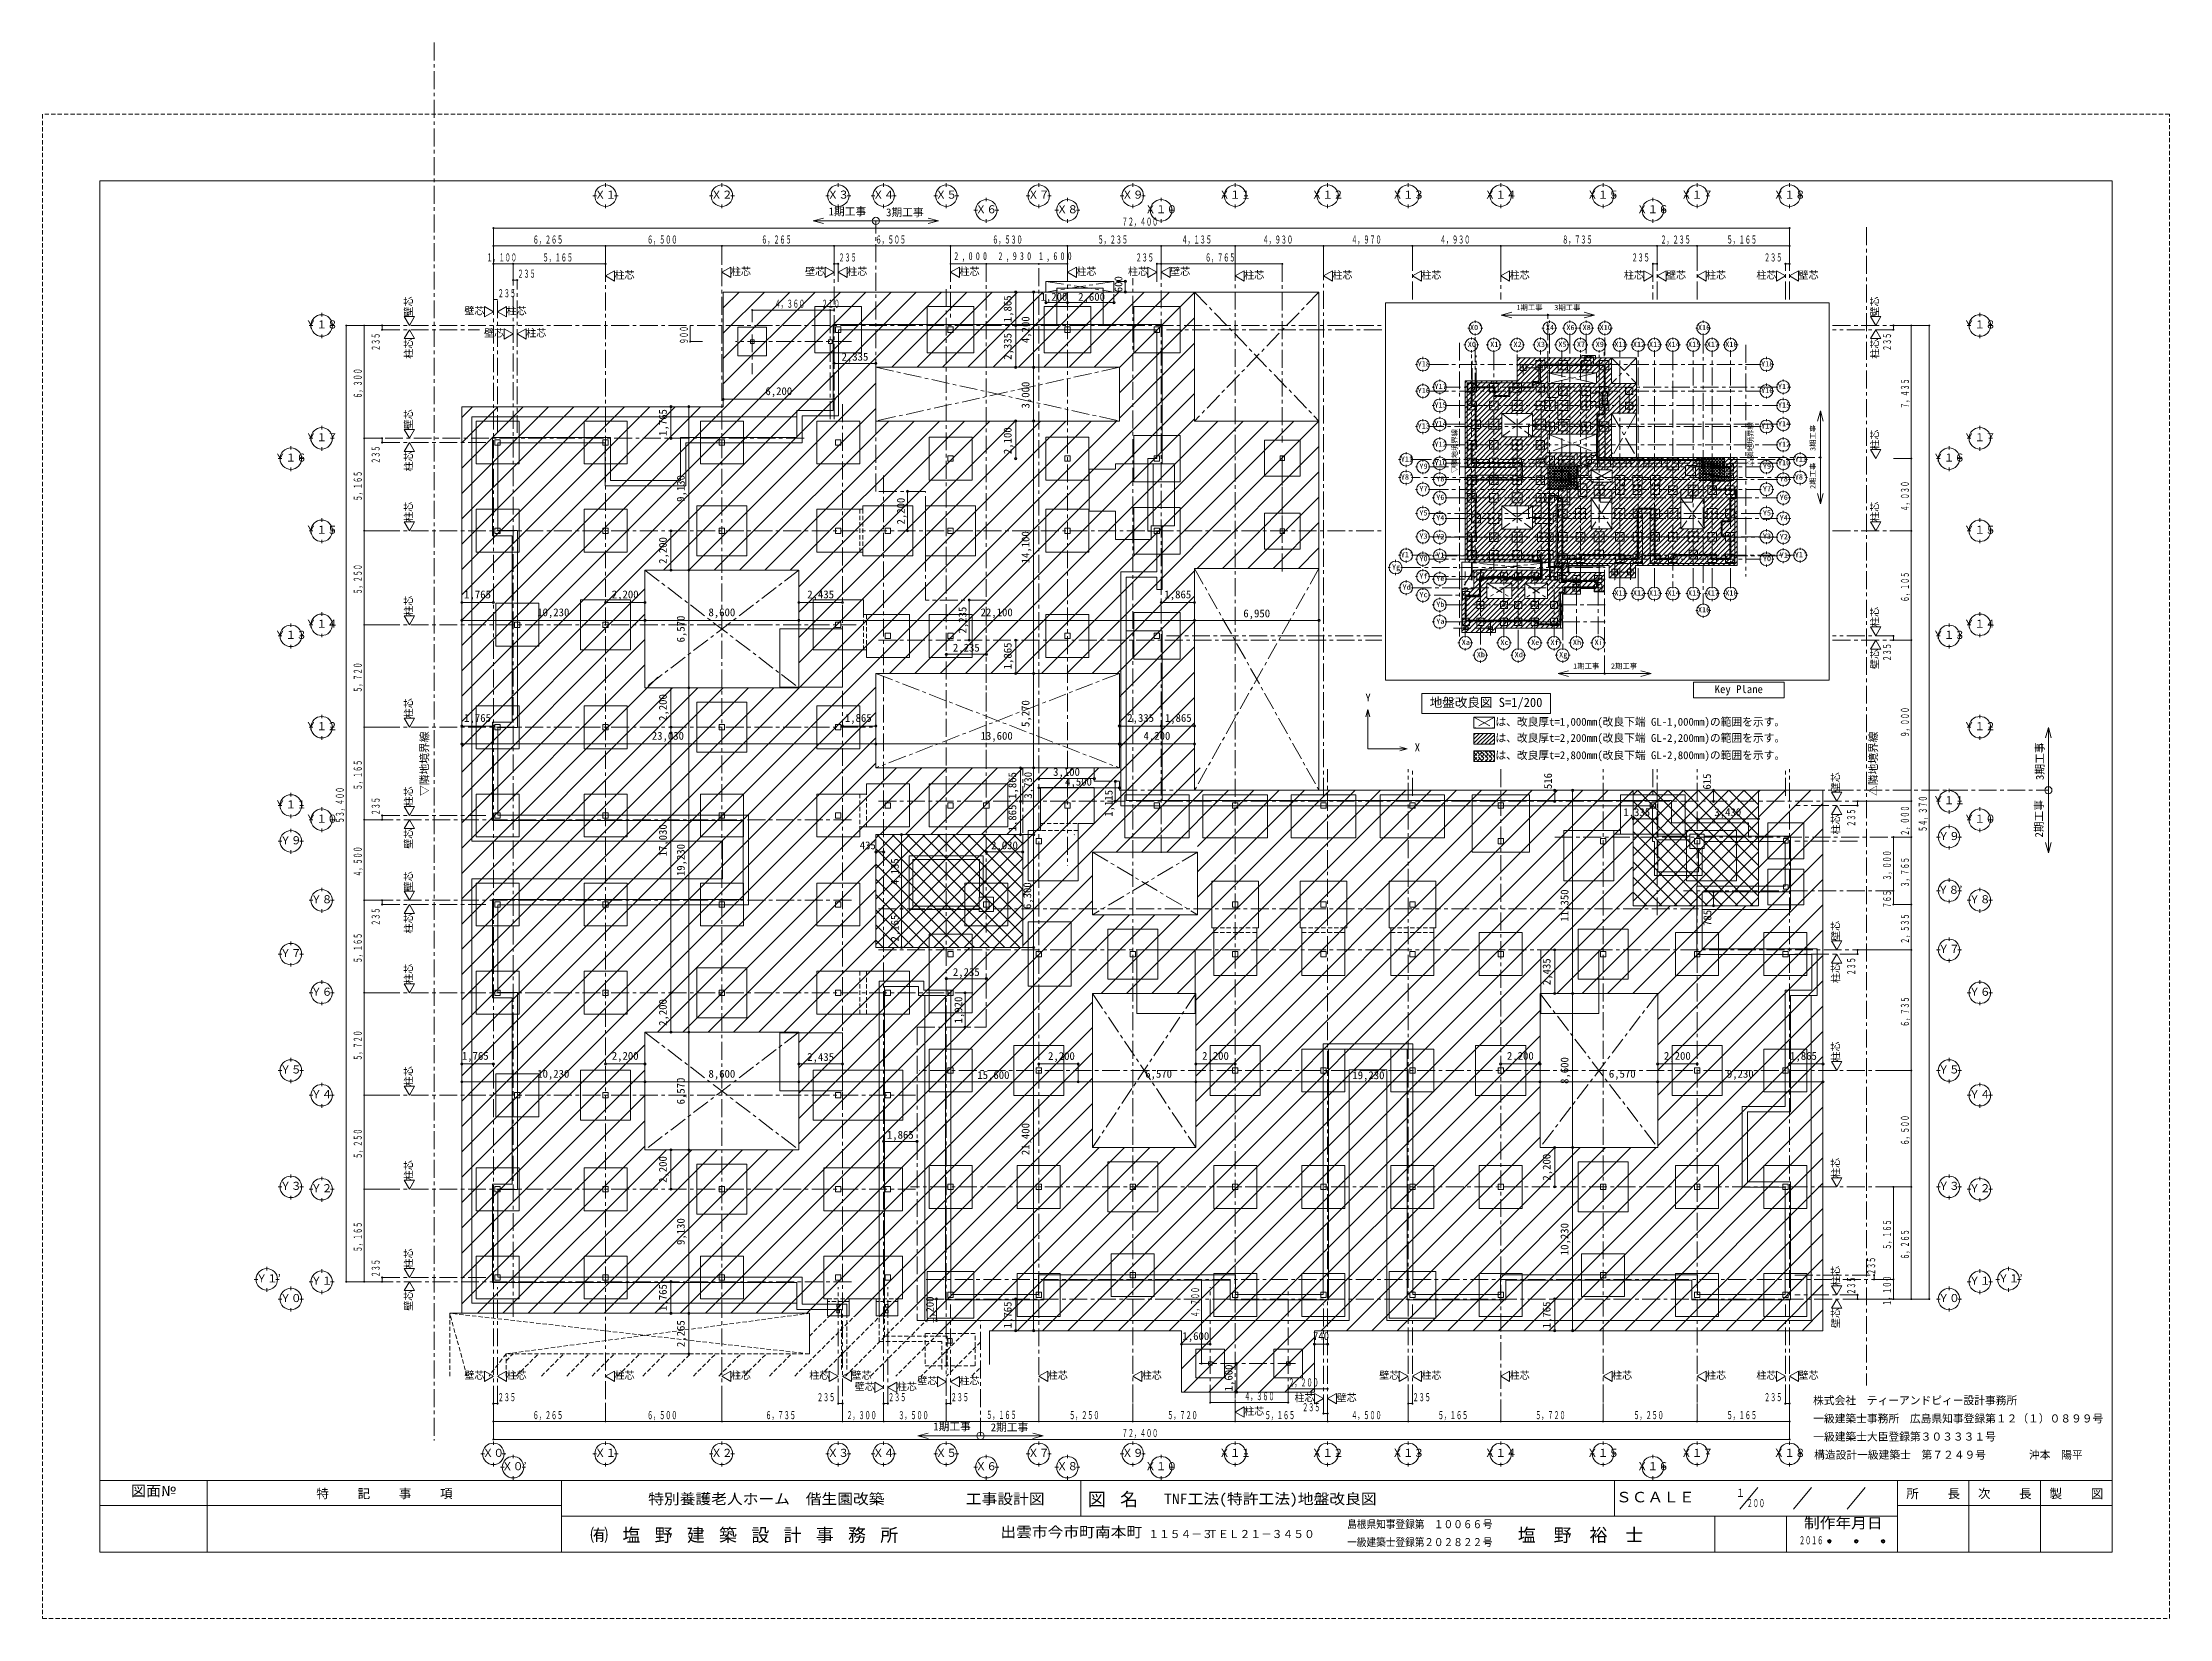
# Model space of a CAD drawing. Units: millimetres at full size, sheet at 1:200, with parts at 1:1000. Extents: x -59400 to 184562, y -133173 to 46006.
# Drawn here: x -59400 to 59400, y -42000 to 46006 of the extents above; entities that cross this region are included whole.
import ezdxf
from ezdxf.enums import TextEntityAlignment as Align

# ---------------------------------------------------------------- set-up
doc = ezdxf.new("R2010")
doc.units = ezdxf.units.MM
doc.header["$LTSCALE"] = 200
doc.header["$PDMODE"] = 32
doc.header["$PDSIZE"] = 120
doc.linetypes.add('CHAIN1', pattern=[8, 5, -1, 1, -1])
doc.linetypes.add('DASHED1', pattern=[1.8, 1.2, -0.6])
for name, color, linetype, lineweight in [('0-0', 4, 'CHAIN1', 5), ('0-1', 2, 'Continuous', 18), ('0-2', 2, 'Continuous', 18), ('0-3', 4, 'CHAIN1', 5), ('0-4', 3, 'Continuous', 13), ('0-5', 3, 'Continuous', 13), ('0-8', 2, 'Continuous', 18), ('0-9', 5, 'Continuous', 5), ('0-A', 2, 'Continuous', 18), ('0-E_補助線', 3, 'Continuous', 13), ('4-8', 5, 'Continuous', 5), ('4-9', 2, 'Continuous', 18), ('8-0', 6, 'Continuous', 20), ('8-1', 2, 'Continuous', 18), ('8-2', 3, 'Continuous', 13), ('8-3', 2, 'Continuous', 18), ('8-4', 7, 'CHAIN1', 9), ('8-5', 3, 'Continuous', 13), ('8-6', 7, 'Continuous', 5), ('8-8', 4, 'Continuous', 5), ('8-9', 4, 'Continuous', 5), ('8-B', 2, 'CHAIN1', 18), ('8-E', 7, 'Continuous', 5), ('8-F', 7, 'Continuous', 5), ('E-0', 4, 'CHAIN1', 5), ('E-1', 2, 'Continuous', 18), ('E-2', 7, 'Continuous', 9), ('E-3', 4, 'Continuous', 5), ('E-4', 3, 'Continuous', 13), ('E-5', 3, 'Continuous', 13), ('E-8', 2, 'Continuous', 18), ('E-9', 4, 'Continuous', 5), ('E-A', 3, 'Continuous', 13), ('E-B', 2, 'CHAIN1', 18), ('E-E', 3, 'Continuous', 13), ('F-F', 7, 'DASHED1', 9)]:
    doc.layers.add(name, color=color, linetype=linetype, lineweight=lineweight)
for name, color, linetype in [('0-B', 2, 'Continuous'), ('4-A', 2, 'Continuous'), ('8-D', 7, 'Continuous'), ('E-D', 7, 'Continuous'), ('F-E', 2, 'Continuous')]:
    doc.layers.add(name, color=color, linetype=linetype)
doc.styles.add('ＭＳ ゴシック', font='')
doc.styles.get('ＭＳ ゴシック').set_extended_font_data('MS Gothic')

msp = doc.modelspace()

# ---------------------------------------------------------------- texts
at = {"layer": '0-2', "style": 'ＭＳ ゴシック'}
for s, height, width, p in [('図面№', 586.5, 1.05, (-54462, -35342.5)), ('特別養護老人ホーム\u3000偕生園改築', 586.5, 1.1, (-25571.7, -35793)), ('工事設計図', 586.5, 1.1, (-7832.7, -35793.3)), ('TNF工法(特許工法)地盤改良図', 586.5, 1.1, (3240.5, -35793.3)), ('ＳＣＡＬＥ', 586.5, 1.1, (28483.8, -35692.5)), ('出雲市今市町南本町', 586.5, 1.1, (-5898.6, -37642.4)), ('島根県知事登録第', 439.9, 0.9, (13469.1, -37091.7)), ('\u3000１００６６', 439.9, 0.9, (17772.8, -37091.7)), ('号', 439.9, 0.85, (21057.7, -37091.7)), ('制作年月日', 586.5, 1.1, (38983, -37142.1)), ('一級建築士登録第', 439.9, 0.9, (13469.1, -38092.3)), ('２０２８２２', 439.9, 0.9, (17772.8, -38092.3)), ('号', 439.9, 0.85, (21057.7, -38092.3))]:
    msp.add_text(s, height=height, dxfattribs=dict(at, width=width)).set_placement(p, align=Align.BOTTOM_LEFT)
for s, p in [('１１５４－３', (2362, -37642.4)), ('ＴＥＬ２１－３４５０', (5660.5, -37642.4))]:
    msp.add_text(s, height=439.9, dxfattribs=at).set_placement(p, align=Align.BOTTOM_LEFT)
at = {"layer": '0-2', "attachment_point": 7, "style": 'ＭＳ ゴシック'}
for s, insert, char_height in [('\\T3.29;特記事項', (-44103.9, -35342.5), 513.2), ('\\T1.8;図名', (-1012, -35793.3), 733.1), ('\\T3.29;所長', (44701.4, -35342.5), 513.2), ('\\T3.29;次長', (48702, -35342.5), 513.2), ('\\T3.29;製図', (52700.8, -35342.5), 513.2), ('\\T1.8;㈲塩野建築設計事務所', (-28809, -37792.7), 733.1), ('\\T2;塩野裕士', (23004.2, -37792.7), 733.1)]:
    msp.add_mtext(s, dxfattribs=dict(at, insert=insert, char_height=char_height))
at = {"layer": '0-8', "style": 'ＭＳ ゴシック'}
for s, height, p in [('Ｘ１', 439.9, (-28554.2, 37153.8)), ('Ｘ２', 439.9, (-22054.2, 37153.8)), ('Ｘ３', 439.9, (-15554.2, 37153.8)), ('Ｘ４', 439.9, (-13019.2, 37153.8)), ('Ｘ５', 439.9, (-9519.2, 37153.8)), ('Ｘ６', 439.9, (-7284.2, 36338.8)), ('Ｘ７', 439.9, (-4354.2, 37153.8)), ('Ｘ８', 439.9, (-2754.2, 36338.8)), ('Ｘ９', 439.9, (895.8, 37153.8)), ('Ｘ１０', 439.9, (2180.8, 36338.8)), ('Ｘ１１', 439.9, (6315.8, 37153.8)), ('Ｘ１２', 439.9, (11480.8, 37153.8)), ('Ｘ１３', 439.9, (15980.8, 37153.8)), ('Ｘ１４', 439.9, (21145.8, 37153.8)), ('Ｘ１５', 439.9, (26865.8, 37153.8)), ('Ｘ１６', 439.9, (29645.8, 36338.8)), ('Ｘ１７', 439.9, (32115.8, 37153.8)), ('Ｘ１８', 439.9, (37280.8, 37153.8)), ('柱芯', 410.6, (-27454.2, 32691.6)), ('柱芯', 410.6, (-20954.2, 32893.3)), ('壁芯', 410.6, (-16809.2, 32893.3)), ('柱芯', 410.6, (-14454.2, 32893.3)), ('柱芯', 410.6, (-8184.2, 32893.3)), ('柱芯', 410.6, (-1654.2, 32893.3)), ('柱芯', 410.6, (1225.8, 32893.3)), ('壁芯', 410.6, (3580.8, 32893.3)), ('柱芯', 410.6, (7715.8, 32691.6)), ('柱芯', 410.6, (12645.8, 32691.6)), ('柱芯', 410.6, (17615.8, 32691.6)), ('柱芯', 410.6, (22545.8, 32691.6)), ('柱芯', 410.6, (28925.8, 32691.6)), ('壁芯', 410.6, (31280.8, 32691.6)), ('柱芯', 410.6, (33515.8, 32691.6)), ('柱芯', 410.6, (36325.8, 32691.6)), ('壁芯', 410.6, (38680.8, 32691.6)), ('壁芯', 410.6, (-35839.2, 30691.5)), ('柱芯', 410.6, (-33484.2, 30691.5)), ('Ｙ１８', 439.9, (-44708.6, 29905.6)), ('壁芯', 410.6, (-34739.2, 29454.3)), ('柱芯', 410.6, (-32384.2, 29454.3)), ('Ｙ１８', 439.9, (47908.5, 29905.6)), ('Ｙ１７', 439.9, (-44708.6, 23605.6)), ('Ｙ１７', 439.9, (47908.5, 23605.6)), ('Ｙ１６', 439.9, (-46430.2, 22470.6)), ('Ｙ１６', 439.9, (46186.8, 22470.6)), ('Ｙ１５', 439.9, (-44708.6, 18440.6)), ('Ｙ１５', 439.9, (47908.5, 18440.6)), ('Ｙ１３', 439.9, (-46430.2, 12570.6)), ('Ｙ１４', 439.9, (-44708.6, 13190.6)), ('Ｙ１３', 439.9, (46186.8, 12570.6)), ('Ｙ１４', 439.9, (47908.5, 13190.6)), ('Ｙ１２', 439.9, (-44708.6, 7470.6)), ('Ｙ１２', 439.9, (47908.5, 7470.6)), ('Ｙ１１', 439.9, (-46430.2, 3100.6)), ('Ｙ１１', 439.9, (46186.8, 3335.6)), ('Ｙ１０', 439.9, (-44708.6, 2305.6)), ('Ｙ１０', 439.9, (47908.5, 2305.6)), ('Ｙ９', 439.9, (-46130.2, 1100.6)), ('Ｙ９', 439.9, (46486.8, 1335.6)), ('Ｙ８’', 439.9, (46461.4, -1664.4)), ('Ｙ８', 439.9, (-44408.6, -2194.4)), ('Ｙ８', 439.9, (48208.5, -2194.4)), ('Ｙ７', 439.9, (-46130.2, -5199.4)), ('Ｙ７', 439.9, (46486.8, -4964.4)), ('Ｙ６', 439.9, (-44408.6, -7359.4)), ('Ｙ６', 439.9, (48208.5, -7359.4)), ('Ｙ５', 439.9, (-46130.2, -11699.4)), ('Ｙ５', 439.9, (46486.8, -11699.4)), ('Ｙ４', 439.9, (-44408.6, -13079.4)), ('Ｙ４', 439.9, (48208.5, -13079.4)), ('Ｙ３', 439.9, (-46130.2, -18199.4)), ('Ｙ２', 439.9, (-44408.6, -18329.4)), ('Ｙ３', 439.9, (46486.8, -18199.4)), ('Ｙ２', 439.9, (48208.5, -18329.4)), ('Ｙ１’', 439.9, (-47460.6, -23364.4)), ('Ｙ１', 439.9, (-44408.6, -23494.4)), ('Ｙ１', 439.9, (48208.5, -23494.4)), ('Ｙ１’', 439.9, (49823.2, -23364.4)), ('Ｙ０', 439.9, (-46130.2, -24464.4)), ('Ｙ０', 439.9, (46486.8, -24464.4)), ('壁芯', 410.6, (-35839.2, -28751.4)), ('柱芯', 410.6, (-33484.2, -28751.4)), ('柱芯', 410.6, (-27454.2, -28751.4)), ('柱芯', 410.6, (-20954.2, -28751.4)), ('柱芯', 410.6, (-16574.2, -28751.4)), ('壁芯', 410.6, (-14219.2, -28751.4)), ('壁芯', 410.6, (-10539.2, -29058)), ('柱芯', 410.6, (-8184.2, -29058)), ('柱芯', 410.6, (-3254.2, -28751.4)), ('柱芯', 410.6, (1995.8, -28751.4)), ('壁芯', 410.6, (15260.8, -28751.4)), ('柱芯', 410.6, (17615.8, -28751.4)), ('柱芯', 410.6, (22545.8, -28751.4)), ('柱芯', 410.6, (28265.8, -28751.4)), ('柱芯', 410.6, (33515.8, -28751.4)), ('柱芯', 410.6, (36325.8, -28751.4)), ('壁芯', 410.6, (38680.8, -28751.4)), ('壁芯', 410.6, (-14039.2, -29374.6)), ('柱芯', 410.6, (-11684.2, -29374.6)), ('柱芯', 410.6, (10525.8, -30005.2)), ('壁芯', 410.6, (12880.8, -30005.2)), ('柱芯', 410.6, (7715.8, -30756.9)), ('Ｘ０', 439.9, (-34819.2, -33110.2)), ('Ｘ０’', 439.9, (-33737.6, -33853.9)), ('Ｘ１', 439.9, (-28554.2, -33110.2)), ('Ｘ２', 439.9, (-22054.2, -33110.2)), ('Ｘ３', 439.9, (-15554.2, -33110.2)), ('Ｘ４', 439.9, (-13019.2, -33110.2)), ('Ｘ５', 439.9, (-9519.2, -33110.2)), ('Ｘ７', 439.9, (-4354.2, -33110.2)), ('Ｘ９', 439.9, (895.8, -33110.2)), ('Ｘ１１', 439.9, (6315.8, -33110.2)), ('Ｘ１２', 439.9, (11480.8, -33110.2)), ('Ｘ１３', 439.9, (15980.8, -33110.2)), ('Ｘ１４', 439.9, (21145.8, -33110.2)), ('Ｘ１５', 439.9, (26865.8, -33110.2)), ('Ｘ１７', 439.9, (32115.8, -33110.2)), ('Ｘ１８', 439.9, (37280.8, -33110.2)), ('Ｘ６', 439.9, (-7284.2, -33853.9)), ('Ｘ８', 439.9, (-2754.2, -33853.9)), ('Ｘ１０', 439.9, (2180.8, -33853.9)), ('Ｘ１６', 439.9, (29645.8, -33853.9))]:
    msp.add_text(s, height=height, dxfattribs=at).set_placement(p, align=Align.BOTTOM_LEFT)
for s, p in [('壁芯', (-38623.7, 30705.6)), ('壁芯', (43271.5, 30705.6)), ('柱芯', (-38623.7, 28350.6)), ('柱芯', (43271.5, 28350.6)), ('壁芯', (-38623.7, 24405.6)), ('柱芯', (43271.5, 23270.6)), ('柱芯', (-38623.7, 22050.6)), ('柱芯', (-38623.7, 19240.6)), ('柱芯', (43271.5, 19240.6)), ('柱芯', (-38623.7, 13990.6)), ('柱芯', (43271.5, 13370.6)), ('壁芯', (43271.5, 11015.6)), ('柱芯', (-38623.7, 8270.6)), ('壁芯', (41091.8, 4135.6)), ('柱芯', (-38623.7, 3340.6)), ('柱芯', (41091.8, 1780.6)), ('壁芯', (-38623.7, 985.6)), ('壁芯', (-38623.7, -1394.4)), ('柱芯', (-38623.7, -3749.4)), ('壁芯', (41091.8, -4164.4)), ('柱芯', (-38623.7, -6559.4)), ('柱芯', (41091.8, -6519.4)), ('柱芯', (41091.8, -10899.4)), ('柱芯', (-38623.7, -12279.4)), ('柱芯', (-38623.7, -17529.4)), ('柱芯', (41091.8, -17399.4)), ('柱芯', (-38623.7, -22459.4)), ('柱芯', (41091.8, -23429.4)), ('壁芯', (-38623.7, -24814.4)), ('壁芯', (41091.8, -25784.4))]:
    msp.add_text(s, height=410.6, rotation=90, dxfattribs=at).set_placement(p, align=Align.BOTTOM_LEFT)
for s, width, p in [('１', 0.85, (35180, -35342.5)), ('２００', 0.55, (35789.3, -35917)), ('２０１６', 0.55, (38707.6, -37991.6))]:
    msp.add_text(s, height=439.9, dxfattribs=dict(at, width=width)).set_placement(p, align=Align.BOTTOM_LEFT)
at = {"layer": '0-B', "style": 'ＭＳ ゴシック', "width": 0.55}
for s, p in [('１，１００', (-34599.2, 33647.5)), ('２３５', (-32874.2, 32740.7)), ('５，１６５', (-31466.7, 33647.5)), ('２３５', (-14944.2, 33647.5)), ('２３５', (1655.8, 33647.5)), ('２３５', (29355.8, 33647.5)), ('２３５', (36755.8, 33647.5)), ('２３５', (-33974.2, 31647.5)), ('２３５', (-33974.2, -30002.9)), ('２３５', (-16144.2, -30002.9)), ('２３５', (-12174.2, -30002.9)), ('２３５', (-8674.2, -30002.9)), ('２３５', (17125.8, -30002.9)), ('２３５', (36755.8, -30002.9)), ('２３５', (10955.8, -30559.5))]:
    msp.add_text(s, height=439.9, dxfattribs=at).set_placement(p, align=Align.BOTTOM_LEFT)
for p in [(-40435.2, 28780.6), (43981.8, 28780.6), (-40435.2, 22480.6), (43981.8, 11445.6), (-40435.2, 2850.6), (41981.8, 2210.6), (-40435.2, -3319.4), (41981.8, -6089.4), (-40435.2, -22949.4), (43097.1, -22819.4), (41981.8, -23919.4)]:
    msp.add_text('２３５', height=439.9, rotation=90, dxfattribs=at).set_placement(p, align=Align.BOTTOM_LEFT)
at = {"layer": '4-A', "style": 'ＭＳ ゴシック', "width": 0.55}
for s, p in [('７２，４００', (880.8, 35647.5)), ('６，２６５', (-32016.7, 34647.5)), ('６，５００', (-25634.2, 34647.5)), ('６，２６５', (-19251.7, 34647.5)), ('６，５０５', (-12866.7, 34647.5)), ('６，５３０', (-6349.2, 34647.5)), ('５，２３５', (-466.7, 34647.5)), ('４，１３５', (4218.3, 34647.5)), ('４，９３０', (8750.8, 34647.5)), ('４，９７０', (13700.8, 34647.5)), ('４，９３０', (18650.8, 34647.5)), ('８，７３５', (25483.3, 34647.5)), ('２，２３５', (30968.3, 34647.5)), ('５，１６５', (34668.3, 34647.5)), ('６，７６５', (5533.3, 33647.5)), ('４，３６０', (-18509.2, 31064.4)), ('２１０', (-15884.2, 31064.4)), ('４，３６０', (7720.6, -29945.4)), ('２，２００', (10185.5, -29178.6)), ('６，２６５', (-32016.7, -31002.9)), ('６，５００', (-25634.2, -31002.9)), ('６，７３５', (-19016.7, -31002.9)), ('２，３００', (-14499.2, -31002.9)), ('３，５００', (-11599.2, -31002.9)), ('５，１６５', (-6687.2, -30989.6)), ('５，２５０', (-2059.2, -31002.9)), ('５，７２０', (3425.8, -31002.9)), ('５，１６５', (8868.3, -31002.9)), ('４，５００', (13700.8, -31002.9)), ('５，１６５', (18533.3, -31002.9)), ('５，７２０', (23975.8, -31002.9)), ('５，２５０', (29460.8, -31002.9)), ('５，１６５', (34668.3, -31002.9)), ('７２，４００', (880.8, -32002.9))]:
    msp.add_text(s, height=439.9, dxfattribs=at).set_placement(p, align=Align.BOTTOM_LEFT)
for s, p in [('９００', (-23218.5, 29165.6)), ('６，３００', (-41435.2, 26125.6)), ('７，４３５', (44981.8, 25558.1)), ('５，１６５', (-41435.2, 20393.1)), ('４，０３０', (44981.8, 19825.6)), ('５，２５０', (-41435.2, 15185.6)), ('６，１０５', (44981.8, 14758.1)), ('５，７２０', (-41435.2, 9700.6)), ('９，０００', (44981.8, 7205.6)), ('５，１６５', (-41435.2, 4258.1)), ('５３，４００', (-42435.2, 2405.6)), ('５４，３７０', (45981.8, 1920.6)), ('２，０００', (44981.8, 1705.6)), ('４，５００', (-41435.2, -574.4)), ('３，０００', (43981.8, -794.4)), ('３，７６５', (44981.8, -1176.9)), ('７６５', (43981.8, -2336.9)), ('２，５３５', (44981.8, -4326.9)), ('５，１６５', (-41435.2, -5406.9)), ('６，７３５', (44981.8, -8961.9)), ('５，７２０', (-41435.2, -10849.4)), ('６，５００', (44981.8, -15579.4)), ('５，２５０', (-41435.2, -16334.4)), ('５，１６５', (-41435.2, -21541.9)), ('５，１６５', (43981.8, -21411.9)), ('６，２６５', (44981.8, -21961.9)), ('４，７００', (5338.3, -25184.3)), ('１，１００', (43981.8, -24544.4))]:
    msp.add_text(s, height=439.9, rotation=90, dxfattribs=at).set_placement(p, align=Align.BOTTOM_LEFT)
at = {"layer": '4-A', "char_height": 439.9, "attachment_point": 7, "style": 'ＭＳ ゴシック'}
for s, insert in [('\\T1.86;\\W0.6;2,000', (-8469.2, 33747.5)), ('\\T1.86;\\W0.6;2,930', (-6004.2, 33747.5)), ('\\T1.86;\\W0.6;1,600', (-3739.2, 33747.5))]:
    msp.add_mtext(s, dxfattribs=dict(at, insert=insert))
at = {"layer": '8-0', "color": 7, "style": 'ＭＳ ゴシック'}
for s, p in [('1期工事', (-15493.4, 36220)), ('3期工事', (-12283.8, 36171.6)), ('1期工事', (-9648.4, -31629.8)), ('2期工事', (-6438.8, -31678.2))]:
    msp.add_text(s, height=439.9, dxfattribs=at).set_placement(p, align=Align.BOTTOM_LEFT)
for s, p in [('3期工事', (52511.7, 4821)), ('2期工事', (52463.4, 1611.5))]:
    msp.add_text(s, height=439.9, rotation=90, dxfattribs=at).set_placement(p, align=Align.BOTTOM_LEFT)
at = {"layer": '8-6', "style": 'ＭＳ ゴシック'}
for s, p in [('600', (1045.5, 32060.9)), ('1,865', (-5143.3, 30388.1)), ('2,335', (-5143.3, 28288.1)), ('4,200', (-4143.3, 29220.6)), ('3,000', (-4143.3, 25570.6)), ('1,765', (-24400.1, 24038.1)), ('2,100', (-5143.3, 23020.6)), ('9,130', (-23400.1, 20355.6)), ('2,200', (-24400.1, 16890.6)), ('14,100', (-4143.3, 16920.6)), ('6,570', (-23400.1, 12505.6)), ('1,865', (-5143.3, 11003.1)), ('2,200', (-24400.1, 8120.6)), ('5,270', (-4143.3, 7783)), ('1,865', (-4879.4, 3768.1)), ('3,730', (-4002, 3779.6)), ('516', (25036.7, 4314.4)), ('615', (33915, 4287.2)), ('1,115', (500.1, 2772.8)), ('1,865', (-4879.4, 1953.1)), ('17,030', (-24400.1, 555.6)), ('19,230', (-23400.1, -544.4)), ('4,135', (-11444.5, -1046.9)), ('6,300', (-4046.9, -2385.3)), ('11,350', (25962.8, -3082.3)), ('2,165', (-11444.5, -4196.9)), ('785', (33939.6, -3326.9)), ('2,435', (24961, -6631.9)), ('2,200', (-24400.1, -8909.4)), ('8,600', (25962.8, -12149.4)), ('6,570', (-23400.1, -13294.4)), ('21,400', (-4143.3, -16129.4)), ('2,200', (-24400.1, -17679.4)), ('2,200', (24961, -17549.4)), ('9,130', (-23400.1, -21144.4)), ('10,230', (25962.8, -21714.4)), ('1,765', (-24400.1, -24826.9)), ('1,765', (-5143.3, -25796.9)), ('1,765', (24961, -25796.9)), ('2,265', (-23400.1, -26841.9)), ('1,600', (7201.5, -29314.4))]:
    msp.add_text(s, height=439.9, rotation=90, dxfattribs=at).set_placement(p, align=Align.BOTTOM_LEFT)
for s, p in [('1,200', (-3655.4, 31459.1)), ('2,600', (-1554.2, 31453.2)), ('6,200', (-19024.2, 26184.6)), ('1,765', (-35851.7, 14836.2)), ('10,230', (-31769.3, 13836.2)), ('2,200', (-27604.3, 14836.2)), ('8,600', (-22204.3, 13836.2)), ('2,435', (-16686.7, 14836.2)), ('22,100', (-7004.2, 13836.2)), ('1,865', (3263.3, 14836.2)), ('6,950', (7670.8, 13776.2)), ('1,765', (-35851.7, 7937.9)), ('1,865', (-14586.7, 7937.9)), ('2,335', (1188.3, 7937.9)), ('1,865', (3288.3, 7937.9)), ('23,030', (-25369.2, 6937.9)), ('13,600', (-7004.2, 6937.9)), ('4,200', (2095.8, 6937.9)), ('3,100', (-2954.2, 4922.5)), ('4,500', (-2282.6, 4377)), ('1,335', (28896.6, 2674.3)), ('3,430', (33980.8, 2674.3)), ('435', (-13755.1, 822.6)), ('2,030', (-6419.3, 824.7)), ('1,765', (-35979.8, -10935.1)), ('2,200', (-27604.3, -10935.1)), ('2,435', (-16686.7, -10995.1)), ('2,200', (-3237.5, -10942.1)), ('2,200', (5365.8, -10935.1)), ('2,200', (22395.8, -10935.1)), ('2,200', (31165.8, -10935.1)), ('1,865', (38210.4, -10935.1)), ('10,230', (-31769.3, -11935.1)), ('8,600', (-22204.3, -11935.1)), ('15,600', (-7187.2, -12004.9)), ('6,570', (2190.4, -11935.1)), ('19,230', (13759.2, -12015.8)), ('6,570', (28084.9, -11935.1)), ('9,230', (34680.8, -11935.1)), ('1,865', (-12236.7, -15339.4)), ('1,600', (4270.7, -26581.1)), ('740', (11560.8, -26581.1))]:
    msp.add_text(s, height=439.9, dxfattribs=at).set_placement(p, align=Align.BOTTOM_LEFT)
at = {"layer": '8-D', "style": 'ＭＳ ゴシック'}
for s, p in [('▽隣地境界線', (-37718.2, 3930.9)), ('△隣地境界線', (43211.2, 3930.9))]:
    msp.add_text(s, height=439.9, rotation=90, dxfattribs=at).set_placement(p, align=Align.BOTTOM_LEFT)
at = {"layer": '8-E', "style": 'ＭＳ ゴシック'}
for s, p in [('2,335', (-14771.7, 28108.1)), ('2,235', (-8551.7, 11861.1)), ('2,235', (-8551.7, -6253.2))]:
    msp.add_text(s, height=439.9, dxfattribs=at).set_placement(p, align=Align.BOTTOM_LEFT)
for s, p in [('2,200', (-11109, 19090.6)), ('2,235', (-7662.7, 13003.1)), ('1,920', (-7894.2, -8769.4)), ('1,200', (-9487.4, -25514.4))]:
    msp.add_text(s, height=439.9, rotation=90, dxfattribs=at).set_placement(p, align=Align.BOTTOM_LEFT)
at = {"layer": '8-F', "style": 'ＭＳ ゴシック'}
for s, height, p in [('Y', 439.9, (14488.4, 9077.2)), ('地盤改良図 S=1/200', 513.2, (18083.4, 8745.2)), ('\u3000  は、改良厚t=1,000mm(改良下端 GL-1,000mm)の範囲を示す。', 439.9, (20549.8, 7719.1)), ('\u3000  は、改良厚t=2,200mm(改良下端 GL-2,200mm)の範囲を示す。', 439.9, (20549.8, 6819.1)), ('X', 439.9, (17240.1, 6291.6)), ('\u3000  は、改良厚t=2,800mm(改良下端 GL-2,800mm)の範囲を示す。', 439.9, (20549.8, 5855.2))]:
    msp.add_text(s, height=height, dxfattribs=at).set_placement(p, align=Align.BOTTOM_LEFT)
at = {"layer": 'E-0', "color": 7, "style": 'ＭＳ ゴシック'}
for s, height, p in [('1期工事', 293.3, (22922.3, 30975.7)), ('3期工事', 293.3, (25038.4, 30975.7)), ('1期工事', 293.3, (26090.7, 10952.7)), ('2期工事', 293.3, (28206.8, 10952.7)), ('Key Plane', 439.9, (33997.7, 9543.6))]:
    msp.add_text(s, height=height, dxfattribs=at).set_placement(p, align=Align.BOTTOM_LEFT)
for s, p in [('3期工事', (39714.2, 23195.9)), ('2期工事', (39714.2, 21079.8))]:
    msp.add_text(s, height=293.3, rotation=90, dxfattribs=at).set_placement(p, align=Align.BOTTOM_LEFT)
at = {"layer": 'E-8', "color": 7, "style": 'ＭＳ ゴシック'}
for s, p in [("X0'", (20327.4, 29860.5)), ('X4', (24567.4, 29860.5)), ('X6', (25714.4, 29860.5)), ('X8', (26620.4, 29860.5)), ('X10', (27567.4, 29860.5)), ('X16', (33060.4, 29860.5)), ('X0', (20207.4, 28920.5)), ('X1', (21460.4, 28920.5)), ('X2', (22760.4, 28920.5)), ('X3', (24060.4, 28920.5)), ('X5', (25267.4, 28920.5)), ('X7', (26300.4, 28920.5)), ('X9', (27350.4, 28920.5)), ('X11', (28394.4, 28920.5)), ('X12', (29427.4, 28920.5)), ('X13', (30327.4, 28920.5)), ('X14', (31360.4, 28920.5)), ('X15', (32504.4, 28920.5)), ('X17', (33554.4, 28920.5)), ('X18', (34587.4, 28920.5)), ('Y18', (17404.2, 27828.9)), ('Y18', (36589.1, 27828.9)), ('Y16', (17404.2, 26341.9)), ('Y17', (18344.2, 26568.9)), ('Y16', (36589.1, 26341.9)), ('Y17', (37529.1, 26568.9)), ('Y15', (18344.2, 25535.9)), ('Y15', (37529.1, 25535.9)), ('Y13', (17404.2, 24361.9)), ('Y14', (18344.2, 24485.9)), ('Y13', (36589.1, 24361.9)), ('Y14', (37529.1, 24485.9)), ('Y11', (16464.2, 22514.9)), ('Y12', (18344.2, 23341.9)), ('Y10', (18344.2, 22308.9)), ('Y12', (37529.1, 23341.9)), ('Y10', (37529.1, 22308.9)), ('Y11', (38469.1, 22514.9)), ("Y8'", (16464.2, 21514.9)), ('Y9', (17504.2, 22114.9)), ('Y8', (18444.2, 21408.9)), ('Y9', (36689.1, 22114.9)), ('Y8', (37629.1, 21408.9)), ("Y8'", (38469.1, 21514.9)), ('Y7', (17504.2, 20854.9)), ('Y6', (18444.2, 20375.9)), ('Y7', (36689.1, 20854.9)), ('Y6', (37629.1, 20375.9)), ('Y5', (17504.2, 19507.9)), ('Y4', (18444.2, 19231.9)), ('Y5', (36689.1, 19507.9)), ('Y4', (37629.1, 19231.9)), ('Y3', (17504.2, 18207.9)), ('Y2', (18444.2, 18181.9)), ('Y3', (36689.1, 18207.9)), ('Y2', (37629.1, 18181.9)), ('Yg', (15974.4, 16488.9)), ("Y1'", (16464.2, 17174.9)), ('Y0', (17504.2, 16954.9)), ('Y1', (18444.2, 17148.9)), ('Y0', (36689.1, 16954.9)), ('Y1', (37629.1, 17148.9)), ("Y1'", (38469.1, 17174.9)), ('Yd', (16564.2, 15360.9)), ('Yf', (17504.2, 15982.9)), ('Ye', (18444.2, 15844.9)), ('Yc', (17504.2, 14942.9)), ('Yb', (18444.2, 14398.9)), ('X11', (28394.4, 15036.9)), ('X12', (29427.4, 15036.9)), ('X13', (30327.4, 15036.9)), ('X14', (31360.4, 15036.9)), ('X15', (32504.4, 15036.9)), ('X16', (33060.4, 14096.9)), ('X17', (33554.4, 15036.9)), ('X18', (34587.4, 15036.9)), ('Ya', (18444.2, 13458.9)), ('Xa', (19867.4, 12278.9)), ('Xb', (20709.3, 11591.2)), ('Xc', (22029.3, 12278.9)), ('Xd', (22825.3, 11591.2)), ('Xe', (23749.3, 12278.9)), ('Xf', (24825.3, 12278.9)), ('Xg', (25309.3, 11591.2)), ('Xh', (26077.4, 12278.9)), ('Xi', (27289.3, 12278.9))]:
    msp.add_text(s, height=293.3, dxfattribs=at).set_placement(p, align=Align.BOTTOM_LEFT)
at = {"layer": 'E-D', "style": 'ＭＳ ゴシック'}
for s, p in [('▽隣地境界線', (19705.4, 21960.7)), ('△隣地境界線', (36233.9, 22342.7))]:
    msp.add_text(s, height=293.3, rotation=90, dxfattribs=at).set_placement(p, align=Align.BOTTOM_LEFT)
at = {"layer": 'F-E', "style": 'ＭＳ ゴシック'}
for s, p in [('株式会社\u3000ティーアンドピィー設計事務所', (39494.7, -30176.4)), ('一級建築士事務所\u3000広島県知事登録第１２（１）０８９９号', (39504.3, -31188.9)), ('一級建築士大臣登録第３０３３３１号', (39505.2, -32201.4)), ('構造設計一級建築士\u3000第７２４９号\u3000\u3000\u3000\u3000沖本\u3000陽平', (39553.8, -33213.9))]:
    msp.add_text(s, height=439.9, dxfattribs=at).set_placement(p, align=Align.BOTTOM_LEFT)

# ---------------------------------------------------------------- linework, layer by layer
at = {"layer": '0-0'}
for p, q in [((-15189.2, 24982.4), (-15189.2, 33647.5)), ((3080.8, 764.2), (3080.8, 33647.5)), ((9845.8, 33647.5), (9845.8, 23670.6)), ((30780.8, 31664.7), (30780.8, 33647.5)), ((37945.8, 31664.7), (37945.8, 33647.5)), ((38180.8, 31664.7), (38180.8, 33647.5)), ((-34219.2, -30002.9), (-34219.2, 32740.7)), ((-33119.2, -25159), (-33119.2, 32740.7)), ((-32884.2, 24205.6), (-32884.2, 32740.7)), ((-8919.2, 32237.8), (-8919.2, -30002.9)), ((-33984.2, 24205.6), (-33984.2, 31647.5)), ((-15399.2, 24982.4), (-15399.2, 31064.4)), ((-40435.2, 30205.6), (15403.9, 30205.6)), ((-19759.2, 29707.8), (-19759.2, 27479.6)), ((40585.9, 30205.6), (43981.8, 30205.6)), ((-14224.4, 29305.6), (-20695, 29305.6)), ((-14719.2, 25809.1), (-14719.2, -30002.9)), ((-16867.1, 23905.6), (-40435.2, 23905.6)), ((-12419.2, 21828.6), (-12419.2, -30002.9)), ((-12711, 12635.6), (15403.9, 12635.6)), ((40585.9, 12635.6), (43981.8, 12635.6)), ((12380.8, -30499.8), (12380.8, 5422.3)), ((16880.7, -29943.1), (16880.7, 5422.3)), ((30780.8, -2731), (30780.8, 5422.3)), ((37945.8, 3935.6), (37945.8, 5422.3)), ((38180.8, -29943.1), (38180.8, 5422.3)), ((-12711, 3635.6), (41981.8, 3635.6)), ((-14224.4, 2605.6), (-40435.2, 2605.6)), ((25061, 1635.6), (43981.8, 1635.6)), ((-14224.4, -1894.4), (-40435.2, -1894.4)), ((-12711, -2364.4), (33262.9, -2364.4)), ((43981.8, -1364.4), (32264.4, -1364.4)), ((-12711, -4664.4), (41981.8, -4664.4)), ((-14224.4, -23194.4), (-40435.2, -23194.4)), ((-10047, -23064.4), (42946.5, -23064.4)), ((5820.7, -29945.4), (5820.7, -23505.7)), ((10180.8, -29945.4), (10180.8, -23505.7)), ((-10047, -24164.4), (41981.8, -24164.4)), ((10589.5, -27764.4), (5206.3, -27764.4))]:
    msp.add_line(p, q, dxfattribs=at)
at = {"layer": '0-1', "color": 5, "lineweight": 5}
for p, q in [((-56200.2, 38291.2), (-56200.2, -38291.2)), ((56200.2, 38291.2), (-56200.2, 38291.2)), ((56200.2, 38291.2), (56200.2, -38291.2)), ((56200.2, -34292.4), (-56200.2, -34292.4)), ((-50202, -34292.4), (-50202, -38291.2)), ((-30405.8, -34292.4), (-30405.8, -38291.2)), ((44202, -34292.4), (44202, -38291.2)), ((56200.2, -38291.2), (-56200.2, -38291.2))]:
    msp.add_line(p, q, dxfattribs=at)
at = {"layer": '0-1'}
for p, q in [((-1413.4, -34292.4), (-1413.4, -36291.8)), ((28406.4, -36291.8), (28406.4, -34292.4)), ((48202.6, -34292.4), (48202.6, -38291.2)), ((52201.4, -34292.4), (52201.4, -38291.2)), ((-30405.8, -35692.5), (-56200.2, -35692.5)), ((-30405.8, -36291.8), (44202, -36291.8)), ((34005.1, -36291.8), (34005.1, -38291.2)), ((38003.9, -36291.8), (38003.9, -38291.2)), ((44202, -35692.5), (56200.2, -35692.5))]:
    msp.add_line(p, q, dxfattribs=at)
at = {"layer": '0-2'}
for p, q in [((36404.1, -34691.9), (35405.2, -35892.3)), ((39404.1, -34691.9), (38403.5, -35892.3)), ((42402.3, -34691.9), (41403.5, -35892.3))]:
    msp.add_line(p, q, dxfattribs=at)
for centre, radius in [((40402.9, -37691.9), 100.8), ((40402.9, -37691.9), 74.2), ((40402.9, -37691.9), 49.5), ((41903.8, -37691.9), 100.8), ((41903.8, -37691.9), 74.2), ((41903.8, -37691.9), 49.5), ((43402.9, -37691.9), 100.8), ((43402.9, -37691.9), 74.2), ((43402.9, -37691.9), 49.5)]:
    msp.add_circle(centre, radius, dxfattribs=at)
at = {"layer": '0-3'}
for p, q in [((-27954.2, 33647.5), (-27954.2, -30002.9)), ((-21454.2, -30002.9), (-21454.2, 33647.5)), ((-14954.2, 33647.5), (-14954.2, 32565.7)), ((-8684.2, 33647.5), (-8684.2, 30602.5)), ((-6684.2, 33647.5), (-6684.2, -3695.3)), ((-3754.2, -30002.9), (-3754.2, 33647.5)), ((-2154.2, 33647.5), (-2154.2, 25.6)), ((2845.7, 33647.5), (2845.7, 32565.7)), ((7215.8, -29710.2), (7215.8, 33647.5)), ((12145.7, 3935.6), (12145.7, 33647.5)), ((17115.8, 31664.7), (17115.8, 33647.5)), ((22045.8, 33647.5), (22045.8, 31664.7)), ((30545.8, 33647.5), (30545.8, 31664.7)), ((33015.8, 31664.7), (33015.8, 33647.5)), ((1495.8, -29943.1), (1495.8, 32847.5)), ((-40435.2, 29970.6), (-34999.2, 29970.6)), ((15403.9, 29970.6), (3380.8, 29970.6)), ((43981.8, 29970.6), (40585.9, 29970.6)), ((-40435.2, 23670.6), (-34519.2, 23670.6)), ((9845.8, 18590.6), (9845.8, 22920.6)), ((9845.8, 16473), (9845.8, 22920.6)), ((-40435.2, 18740.6), (15403.9, 18740.6)), ((40585.9, 18740.6), (43981.8, 18740.6)), ((-40435.2, 13490.6), (-13950.7, 13490.6)), ((15403.9, 12870.6), (3380.8, 12870.6)), ((43981.8, 12870.6), (40585.9, 12870.6)), ((-40435.2, 7770.6), (-13034.7, 7770.6)), ((17115.8, 3935.6), (17115.8, 5422.3)), ((22045.8, 5422.3), (22045.8, -30002.9)), ((27765.8, -29943.1), (27765.8, 5422.3)), ((30545.8, 5422.3), (30545.8, 3935.6)), ((33015.8, -29943.1), (33015.8, 5422.3)), ((-40435.2, 2840.6), (-34519.2, 2840.6)), ((41981.8, 3400.6), (38480.8, 3400.6)), ((41981.8, 1400.6), (38480.8, 1400.6)), ((-40435.2, -2129.4), (-34519.2, -2129.4)), ((41981.8, -4899.4), (38480.8, -4899.4)), ((-40435.2, -7059.4), (-7274.1, -7059.4)), ((43981.8, -11399.4), (-10436.9, -11399.4)), ((-40435.2, -12779.4), (-10608.5, -12779.4)), ((-40435.2, -18029.4), (-10546.7, -18029.4)), ((43981.8, -17899.4), (-10924, -17899.4)), ((-40435.2, -22959.4), (-34519.2, -22959.4)), ((-33984.2, -30002.9), (-33984.2, -23494.4)), ((-14954.2, -30002.9), (-14954.2, -23494.4)), ((-12184.2, -30002.9), (-12184.2, -23494.4)), ((38480.8, -22829.4), (42900.8, -22829.4)), ((-8684.2, -30002.9), (-8684.2, -24464.4)), ((12145.7, -30499.8), (12145.7, -24464.4)), ((17115.8, -29943.1), (17115.8, -24464.4)), ((37945.8, -29943.1), (37945.8, -24464.4)), ((41981.8, -23929.4), (38480.8, -23929.4))]:
    msp.add_line(p, q, dxfattribs=at)
at = {"layer": '0-3', "linetype": 'DASHED1'}
for p, q in [((-9362.4, -26094.4), (-11730.5, -28462.5)), ((-7948.2, -26094.4), (-10316.3, -28462.5)), ((-7009.3, -26569.6), (-8902.1, -28462.5))]:
    msp.add_line(p, q, dxfattribs=at)
at = {"layer": '0-4'}
for p, q in [((38095.8, 1550.6), (37845.8, 1550.6)), ((37845.8, 1550.6), (37845.8, 1300.6)), ((37845.8, 1300.6), (38095.8, 1300.6)), ((38095.8, 1300.6), (38095.8, 1550.6)), ((38095.8, -1029.4), (38095.8, -1279.4)), ((38095.8, -1279.4), (37845.8, -1279.4))]:
    msp.add_line(p, q, dxfattribs=at)
at = {"layer": '0-4', "color": 2, "lineweight": 18}
for points in [[(-20954.2, 33462), (-20954.2, 32884.6), (-21454.2, 33173.3)], [(-15689.2, 33462), (-15189.2, 33173.3), (-15689.2, 32884.6)], [(-14454.2, 33462), (-14454.2, 32884.6), (-14954.2, 33173.3)], [(-8184.2, 33462), (-8184.2, 32884.6), (-8684.2, 33173.3)], [(-1654.2, 33462), (-1654.2, 32884.6), (-2154.2, 33173.3)], [(2345.8, 33462), (2345.8, 32884.6), (2845.7, 33173.3)], [(3580.8, 33462), (3080.8, 33173.3), (3580.8, 32884.6)], [(-27454.2, 33260.2), (-27454.2, 32682.9), (-27954.2, 32971.5)], [(7715.8, 33260.2), (7715.8, 32682.9), (7215.8, 32971.5)], [(12645.8, 33260.2), (12645.8, 32682.9), (12145.7, 32971.5)], [(17615.8, 33260.2), (17615.8, 32682.9), (17115.8, 32971.5)], [(22545.7, 33260.2), (22545.7, 32682.9), (22045.8, 32971.5)], [(30045.8, 33260.2), (30045.8, 32682.9), (30545.8, 32971.5)], [(31280.8, 33260.2), (30780.8, 32971.5), (31280.8, 32682.9)], [(33515.7, 33260.2), (33515.7, 32682.9), (33015.8, 32971.5)], [(37445.8, 33260.2), (37445.8, 32682.9), (37945.8, 32971.5)], [(38680.8, 33260.2), (38180.8, 32971.5), (38680.8, 32682.9)], [(-34719.2, 31260.2), (-34219.2, 30971.6), (-34719.2, 30682.9)], [(-33484.2, 31260.2), (-33484.2, 30682.9), (-33984.2, 30971.6)], [(-39192.4, 30705.6), (-38903.7, 30205.6), (-38615.1, 30705.6)], [(-39192.4, 29470.6), (-38615.1, 29470.6), (-38903.7, 29970.6)], [(-33619.2, 30022.9), (-33119.2, 29734.3), (-33619.2, 29445.6)], [(-32384.2, 30022.9), (-32384.2, 29445.6), (-32884.2, 29734.3)], [(43280.2, 30705.6), (42991.5, 30205.6), (42702.9, 30705.6)], [(43280.2, 29470.6), (42702.9, 29470.6), (42991.5, 29970.6)], [(-39192.4, 24405.6), (-38903.7, 23905.6), (-38615.1, 24405.6)], [(-39192.4, 23170.6), (-38615.1, 23170.6), (-38903.7, 23670.6)], [(43280.2, 23270.6), (42702.9, 23270.6), (42991.5, 22770.6)], [(-39192.4, 19240.6), (-38615.1, 19240.6), (-38903.7, 18740.6)], [(43280.2, 19240.6), (42702.9, 19240.6), (42991.5, 18740.6)], [(-39192.4, 13990.6), (-38615.1, 13990.6), (-38903.7, 13490.6)], [(43280.2, 13370.6), (42702.9, 13370.6), (42991.5, 12870.6)], [(43280.2, 12135.6), (42991.5, 12635.6), (42702.9, 12135.6)], [(-39192.4, 8270.6), (-38615.1, 8270.6), (-38903.7, 7770.6)], [(41100.4, 4135.6), (40811.8, 3635.6), (40523.1, 4135.6)], [(-39192.4, 3340.6), (-38615.1, 3340.6), (-38903.7, 2840.6)], [(-39192.4, 2105.6), (-38903.7, 2605.6), (-38615.1, 2105.6)], [(41100.4, 2900.6), (40523.1, 2900.6), (40811.8, 3400.6)], [(-39192.4, -1394.4), (-38903.7, -1894.4), (-38615.1, -1394.4)], [(-39192.4, -2629.4), (-38615.1, -2629.4), (-38903.7, -2129.4)], [(41100.4, -4164.4), (40811.8, -4664.4), (40523.1, -4164.4)], [(41100.4, -5399.4), (40523.1, -5399.4), (40811.8, -4899.4)], [(-39192.4, -6559.4), (-38615.1, -6559.4), (-38903.7, -7059.4)], [(41100.4, -10899.4), (40523.1, -10899.4), (40811.8, -11399.4)], [(-39192.4, -12279.4), (-38615.1, -12279.4), (-38903.7, -12779.4)], [(-39192.4, -17529.4), (-38615.1, -17529.4), (-38903.7, -18029.4)], [(41100.4, -17399.4), (40523.1, -17399.4), (40811.8, -17899.4)], [(-39192.4, -22459.4), (-38615.1, -22459.4), (-38903.7, -22959.4)], [(-39192.4, -23694.4), (-38903.7, -23194.4), (-38615.1, -23694.4)], [(41100.4, -23429.4), (40523.1, -23429.4), (40811.8, -23929.4)], [(41100.4, -24664.4), (40811.8, -24164.4), (40523.1, -24664.4)], [(-34719.2, -28760.1), (-34219.2, -28471.4), (-34719.2, -28182.7)], [(-33484.2, -28760.1), (-33484.2, -28182.7), (-33984.2, -28471.4)], [(-27454.2, -28760.1), (-27454.2, -28182.7), (-27954.2, -28471.4)], [(-20954.2, -28760.1), (-20954.2, -28182.7), (-21454.2, -28471.4)], [(-15454.2, -28760.1), (-15454.2, -28182.7), (-14954.2, -28471.4)], [(-14219.2, -28760.1), (-14719.2, -28471.4), (-14219.2, -28182.7)], [(-9419.2, -29066.7), (-8919.2, -28778), (-9419.2, -28489.4)], [(-8184.2, -29066.7), (-8184.2, -28489.4), (-8684.2, -28778)], [(-3254.2, -28760.1), (-3254.2, -28182.7), (-3754.2, -28471.4)], [(1995.8, -28760.1), (1995.8, -28182.7), (1495.8, -28471.4)], [(16380.8, -28760.1), (16880.7, -28471.4), (16380.8, -28182.7)], [(17615.8, -28760.1), (17615.8, -28182.7), (17115.8, -28471.4)], [(22545.7, -28760.1), (22545.7, -28182.7), (22045.8, -28471.4)], [(28265.8, -28760.1), (28265.8, -28182.7), (27765.8, -28471.4)], [(33515.7, -28760.1), (33515.7, -28182.7), (33015.8, -28471.4)], [(37445.8, -28760.1), (37445.8, -28182.7), (37945.8, -28471.4)], [(38680.8, -28760.1), (38180.8, -28471.4), (38680.8, -28182.7)], [(-12919.2, -29383.3), (-12419.2, -29094.6), (-12919.2, -28805.9)], [(-11684.2, -29383.3), (-11684.2, -28805.9), (-12184.2, -29094.6)], [(11645.8, -30013.9), (11645.8, -29436.5), (12145.7, -29725.2)], [(12880.8, -30013.9), (12380.8, -29725.2), (12880.8, -29436.5)], [(7715.8, -30765.6), (7715.8, -30188.3), (7215.8, -30476.9)]]:
    msp.add_lwpolyline(points, close=True, dxfattribs=at)
at = {"layer": '0-4'}
for points in [[(-15104.2, 29820.6), (-14804.2, 29820.6), (-14804.2, 30120.6), (-15104.2, 30120.6)], [(-8834.2, 29820.6), (-8534.2, 29820.6), (-8534.2, 30120.6), (-8834.2, 30120.6)], [(-2304.2, 29820.6), (-2004.2, 29820.6), (-2004.2, 30120.6), (-2304.2, 30120.6)], [(2695.8, 29820.6), (2995.8, 29820.6), (2995.8, 30120.6), (2695.8, 30120.6)], [(-34134.2, 23520.6), (-33834.2, 23520.6), (-33834.2, 23820.6), (-34134.2, 23820.6)], [(-28104.2, 23520.6), (-27804.2, 23520.6), (-27804.2, 23820.6), (-28104.2, 23820.6)], [(-21604.2, 23520.6), (-21304.2, 23520.6), (-21304.2, 23820.6), (-21604.2, 23820.6)], [(-15104.2, 23520.6), (-14804.2, 23520.6), (-14804.2, 23820.6), (-15104.2, 23820.6)], [(-8834.2, 22620.6), (-8534.2, 22620.6), (-8534.2, 22920.6), (-8834.2, 22920.6)], [(-2304.2, 22620.6), (-2004.2, 22620.6), (-2004.2, 22920.6), (-2304.2, 22920.6)], [(2695.8, 22620.6), (2995.8, 22620.6), (2995.8, 22920.6), (2695.8, 22920.6)], [(-34134.2, 18590.6), (-33834.2, 18590.6), (-33834.2, 18890.6), (-34134.2, 18890.6)], [(-28104.2, 18590.6), (-27804.2, 18590.6), (-27804.2, 18890.6), (-28104.2, 18890.6)], [(-21604.2, 18590.6), (-21304.2, 18590.6), (-21304.2, 18890.6), (-21604.2, 18890.6)], [(-15104.2, 18590.6), (-14804.2, 18590.6), (-14804.2, 18890.6), (-15104.2, 18890.6)], [(-12334.2, 18590.6), (-12034.2, 18590.6), (-12034.2, 18890.6), (-12334.2, 18890.6)], [(-8834.2, 18590.6), (-8534.2, 18590.6), (-8534.2, 18890.6), (-8834.2, 18890.6)], [(-2304.2, 18590.6), (-2004.2, 18590.6), (-2004.2, 18890.6), (-2304.2, 18890.6)], [(2695.8, 18590.6), (2995.8, 18590.6), (2995.8, 18890.6), (2695.8, 18890.6)], [(-33034.2, 13340.6), (-32734.2, 13340.6), (-32734.2, 13640.6), (-33034.2, 13640.6)], [(-28104.2, 13340.6), (-27804.2, 13340.6), (-27804.2, 13640.6), (-28104.2, 13640.6)], [(-15104.2, 13340.6), (-14804.2, 13340.6), (-14804.2, 13640.6), (-15104.2, 13640.6)], [(-12334.2, 12720.6), (-12034.2, 12720.6), (-12034.2, 13020.6), (-12334.2, 13020.6)], [(-8834.2, 12720.6), (-8534.2, 12720.6), (-8534.2, 13020.6), (-8834.2, 13020.6)], [(-2304.2, 12720.6), (-2004.2, 12720.6), (-2004.2, 13020.6), (-2304.2, 13020.6)], [(2695.8, 12720.6), (2995.8, 12720.6), (2995.8, 13020.6), (2695.8, 13020.6)], [(-34134.2, 7620.6), (-33834.2, 7620.6), (-33834.2, 7920.6), (-34134.2, 7920.6)], [(-28104.2, 7620.6), (-27804.2, 7620.6), (-27804.2, 7920.6), (-28104.2, 7920.6)], [(-21604.2, 7620.6), (-21304.2, 7620.6), (-21304.2, 7920.6), (-21604.2, 7920.6)], [(-15104.2, 7620.6), (-14804.2, 7620.6), (-14804.2, 7920.6), (-15104.2, 7920.6)], [(-34134.2, 2690.6), (-33834.2, 2690.6), (-33834.2, 2990.6), (-34134.2, 2990.6)], [(-28104.2, 2690.6), (-27804.2, 2690.6), (-27804.2, 2990.6), (-28104.2, 2990.6)], [(-21604.2, 2690.6), (-21304.2, 2690.6), (-21304.2, 2990.6), (-21604.2, 2990.6)], [(-15104.2, 2690.6), (-14804.2, 2690.6), (-14804.2, 2990.6), (-15104.2, 2990.6)], [(-12334.2, 3250.6), (-12034.2, 3250.6), (-12034.2, 3550.6), (-12334.2, 3550.6)], [(-8834.2, 3250.6), (-8534.2, 3250.6), (-8534.2, 3550.6), (-8834.2, 3550.6)], [(-6834.2, 3250.6), (-6534.2, 3250.6), (-6534.2, 3550.6), (-6834.2, 3550.6)], [(-2304.2, 3250.6), (-2004.2, 3250.6), (-2004.2, 3550.6), (-2304.2, 3550.6)], [(2695.8, 3250.6), (2995.8, 3250.6), (2995.8, 3550.6), (2695.8, 3550.6)], [(7065.8, 3250.6), (7365.8, 3250.6), (7365.8, 3550.6), (7065.8, 3550.6)], [(11995.8, 3250.6), (12295.8, 3250.6), (12295.8, 3550.6), (11995.8, 3550.6)], [(16965.8, 3250.6), (17265.8, 3250.6), (17265.8, 3550.6), (16965.8, 3550.6)], [(21895.8, 3250.6), (22195.8, 3250.6), (22195.8, 3550.6), (21895.8, 3550.6)], [(30395.8, 3250.6), (30695.7, 3250.6), (30695.7, 3550.6), (30395.8, 3550.6)], [(-3904.2, 1250.6), (-3604.2, 1250.6), (-3604.2, 1550.6), (-3904.2, 1550.6)], [(21895.8, 1250.6), (22195.8, 1250.6), (22195.8, 1550.6), (21895.8, 1550.6)], [(27615.8, 1250.6), (27915.8, 1250.6), (27915.8, 1550.6), (27615.8, 1550.6)], [(32865.8, 1250.6), (33165.7, 1250.6), (33165.7, 1550.6), (32865.8, 1550.6)], [(-34134.2, -1979.4), (-33834.2, -1979.4), (-33834.2, -2279.4), (-34134.2, -2279.4)], [(-28104.2, -1979.4), (-27804.2, -1979.4), (-27804.2, -2279.4), (-28104.2, -2279.4)], [(-21604.2, -1979.4), (-21304.2, -1979.4), (-21304.2, -2279.4), (-21604.2, -2279.4)], [(-15104.2, -2279.4), (-14804.2, -2279.4), (-14804.2, -1979.4), (-15104.2, -1979.4)], [(-6834.2, -2279.4), (-6534.2, -2279.4), (-6534.2, -1979.4), (-6834.2, -1979.4)], [(7065.8, -2279.4), (7365.8, -2279.4), (7365.8, -1979.4), (7065.8, -1979.4)], [(11995.8, -2279.4), (12295.8, -2279.4), (12295.8, -1979.4), (11995.8, -1979.4)], [(16965.8, -2279.4), (17265.8, -2279.4), (17265.8, -1979.4), (16965.8, -1979.4)], [(-8834.2, -5049.4), (-8534.2, -5049.4), (-8534.2, -4749.4), (-8834.2, -4749.4)], [(-3904.2, -5049.4), (-3604.2, -5049.4), (-3604.2, -4749.4), (-3904.2, -4749.4)], [(1345.8, -5049.4), (1645.8, -5049.4), (1645.8, -4749.4), (1345.8, -4749.4)], [(7065.8, -5049.4), (7365.8, -5049.4), (7365.8, -4749.4), (7065.8, -4749.4)], [(11995.8, -5049.4), (12295.8, -5049.4), (12295.8, -4749.4), (11995.8, -4749.4)], [(16965.8, -5049.4), (17265.8, -5049.4), (17265.8, -4749.4), (16965.8, -4749.4)], [(21895.8, -5049.4), (22195.8, -5049.4), (22195.8, -4749.4), (21895.8, -4749.4)], [(27615.8, -5049.4), (27915.8, -5049.4), (27915.8, -4749.4), (27615.8, -4749.4)], [(32865.8, -5049.4), (33165.7, -5049.4), (33165.7, -4749.4), (32865.8, -4749.4)], [(37795.8, -5049.4), (38095.8, -5049.4), (38095.8, -4749.4), (37795.8, -4749.4)], [(-34134.2, -6909.4), (-33834.2, -6909.4), (-33834.2, -7209.4), (-34134.2, -7209.4)], [(-28104.2, -6909.4), (-27804.2, -6909.4), (-27804.2, -7209.4), (-28104.2, -7209.4)], [(-21604.2, -6909.4), (-21304.2, -6909.4), (-21304.2, -7209.4), (-21604.2, -7209.4)], [(-15104.2, -7209.4), (-14804.2, -7209.4), (-14804.2, -6909.4), (-15104.2, -6909.4)], [(-12334.2, -7209.4), (-12034.2, -7209.4), (-12034.2, -6909.4), (-12334.2, -6909.4)], [(-8834.2, -7209.4), (-8534.2, -7209.4), (-8534.2, -6909.4), (-8834.2, -6909.4)], [(-8534.2, -11549.4), (-8534.2, -11249.4), (-8834.2, -11249.4), (-8834.2, -11549.4)], [(-3604.2, -11549.4), (-3604.2, -11249.4), (-3904.2, -11249.4), (-3904.2, -11549.4)], [(7365.8, -11549.4), (7365.8, -11249.4), (7065.8, -11249.4), (7065.8, -11549.4)], [(12295.8, -11549.4), (12295.8, -11249.4), (11995.8, -11249.4), (11995.8, -11549.4)], [(16965.8, -11549.4), (16965.8, -11249.4), (17265.8, -11249.4), (17265.8, -11549.4)], [(21895.8, -11549.4), (21895.8, -11249.4), (22195.8, -11249.4), (22195.8, -11549.4)], [(32865.8, -11549.4), (32865.8, -11249.4), (33165.7, -11249.4), (33165.7, -11549.4)], [(37795.8, -11549.4), (37795.8, -11249.4), (38095.8, -11249.4), (38095.8, -11549.4)], [(-33034.2, -12629.4), (-32734.2, -12629.4), (-32734.2, -12929.4), (-33034.2, -12929.4)], [(-28104.2, -12629.4), (-27804.2, -12629.4), (-27804.2, -12929.4), (-28104.2, -12929.4)], [(-15104.2, -12929.4), (-14804.2, -12929.4), (-14804.2, -12629.4), (-15104.2, -12629.4)], [(-12334.2, -12929.4), (-12034.2, -12929.4), (-12034.2, -12629.4), (-12334.2, -12629.4)], [(-8534.2, -18049.4), (-8534.2, -17749.4), (-8834.2, -17749.4), (-8834.2, -18049.4)], [(-3904.2, -18049.4), (-3904.2, -17749.4), (-3604.2, -17749.4), (-3604.2, -18049.4)], [(1345.8, -18049.4), (1345.8, -17749.4), (1645.8, -17749.4), (1645.8, -18049.4)], [(7065.8, -18049.4), (7065.8, -17749.4), (7365.8, -17749.4), (7365.8, -18049.4)], [(12295.8, -18049.4), (12295.8, -17749.4), (11995.8, -17749.4), (11995.8, -18049.4)], [(16965.8, -18049.4), (16965.8, -17749.4), (17265.8, -17749.4), (17265.8, -18049.4)], [(22195.8, -18049.4), (22195.8, -17749.4), (21895.8, -17749.4), (21895.8, -18049.4)], [(27915.8, -18049.4), (27915.8, -17749.4), (27615.8, -17749.4), (27615.8, -18049.4)], [(33165.7, -18049.4), (33165.7, -17749.4), (32865.8, -17749.4), (32865.8, -18049.4)], [(37795.8, -18049.4), (37795.8, -17749.4), (38095.8, -17749.4), (38095.8, -18049.4)], [(-34134.2, -17879.4), (-33834.2, -17879.4), (-33834.2, -18179.4), (-34134.2, -18179.4)], [(-28104.2, -17879.4), (-27804.2, -17879.4), (-27804.2, -18179.4), (-28104.2, -18179.4)], [(-21604.2, -17879.4), (-21304.2, -17879.4), (-21304.2, -18179.4), (-21604.2, -18179.4)], [(-15104.2, -18179.4), (-14804.2, -18179.4), (-14804.2, -17879.4), (-15104.2, -17879.4)], [(-12334.2, -18179.4), (-12034.2, -18179.4), (-12034.2, -17879.4), (-12334.2, -17879.4)], [(-34134.2, -22809.4), (-33834.2, -22809.4), (-33834.2, -23109.4), (-34134.2, -23109.4)], [(-28104.2, -22809.4), (-27804.2, -22809.4), (-27804.2, -23109.4), (-28104.2, -23109.4)], [(-21604.2, -22809.4), (-21304.2, -22809.4), (-21304.2, -23109.4), (-21604.2, -23109.4)], [(-15104.2, -23109.4), (-14804.2, -23109.4), (-14804.2, -22809.4), (-15104.2, -22809.4)], [(-12334.2, -23109.4), (-12034.2, -23109.4), (-12034.2, -22809.4), (-12334.2, -22809.4)], [(1345.8, -22979.4), (1345.8, -22679.4), (1645.8, -22679.4), (1645.8, -22979.4)], [(27915.8, -22979.4), (27915.8, -22679.4), (27615.8, -22679.4), (27615.8, -22979.4)], [(-8534.2, -24079.4), (-8534.2, -23779.4), (-8834.2, -23779.4), (-8834.2, -24079.4)], [(-3904.2, -24079.4), (-3904.2, -23779.4), (-3604.2, -23779.4), (-3604.2, -24079.4)], [(7065.8, -24079.4), (7065.8, -23779.4), (7365.8, -23779.4), (7365.8, -24079.4)], [(12295.8, -24079.4), (12295.8, -23779.4), (11995.8, -23779.4), (11995.8, -24079.4)], [(16965.8, -24079.4), (16965.8, -23779.4), (17265.8, -23779.4), (17265.8, -24079.4)], [(22195.8, -24079.4), (22195.8, -23779.4), (21895.8, -23779.4), (21895.8, -24079.4)], [(33165.7, -24079.4), (33165.7, -23779.4), (32865.8, -23779.4), (32865.8, -24079.4)], [(37795.8, -24079.4), (37795.8, -23779.4), (38095.8, -23779.4), (38095.8, -24079.4)]]:
    msp.add_lwpolyline(points, close=True, dxfattribs=at)
msp.add_lwpolyline([(37845.8, -1279.4), (37845.8, -1029.4), (38095.8, -1029.4)], dxfattribs=at)
at = {"layer": '0-5', "linetype": 'DASHED1'}
msp.add_lwpolyline([(-8834.3, -26619.4), (-8584.3, -26619.4), (-8584.3, -26369.4), (-8834.3, -26369.4)], close=True, dxfattribs=at)
at = {"layer": '0-8'}
for p, q in [((-27954.2, 37953.8), (-27954.2, 38153.8)), ((-21454.2, 37953.8), (-21454.2, 38153.8)), ((-14954.2, 37953.8), (-14954.2, 38153.8)), ((-12419.2, 37953.8), (-12419.2, 38153.8)), ((-8919.2, 37953.8), (-8919.2, 38153.8)), ((-3754.2, 37953.8), (-3754.2, 38153.8)), ((1495.8, 37953.8), (1495.8, 38153.8)), ((7215.8, 37953.8), (7215.8, 38153.8)), ((12380.8, 37953.8), (12380.8, 38153.8)), ((16880.7, 37953.8), (16880.7, 38153.8)), ((22045.8, 37953.8), (22045.8, 38153.8)), ((27765.8, 37953.8), (27765.8, 38153.8)), ((33015.8, 37953.8), (33015.8, 38153.8)), ((38180.8, 37953.8), (38180.8, 38153.8)), ((-28454.2, 37453.8), (-28654.2, 37453.8)), ((-27954.2, 36953.8), (-27954.2, 36753.8)), ((-27454.2, 37453.8), (-27254.2, 37453.8)), ((-21954.2, 37453.8), (-22154.2, 37453.8)), ((-21454.2, 36953.8), (-21454.2, 36753.8)), ((-20954.2, 37453.8), (-20754.2, 37453.8)), ((-15454.2, 37453.8), (-15654.2, 37453.8)), ((-14954.2, 36953.8), (-14954.2, 36753.8)), ((-14454.2, 37453.8), (-14254.2, 37453.8)), ((-12919.2, 37453.8), (-13119.2, 37453.8)), ((-12419.2, 36953.8), (-12419.2, 36753.8)), ((-11919.2, 37453.8), (-11719.2, 37453.8)), ((-9419.2, 37453.8), (-9619.2, 37453.8)), ((-8919.2, 36953.8), (-8919.2, 36753.8)), ((-8419.2, 37453.8), (-8219.2, 37453.8)), ((-6684.2, 37138.8), (-6684.2, 37338.8)), ((-4254.2, 37453.8), (-4454.2, 37453.8)), ((-3754.2, 36953.8), (-3754.2, 36753.8)), ((-3254.2, 37453.8), (-3054.2, 37453.8)), ((-2154.2, 37138.8), (-2154.2, 37338.8)), ((995.7, 37453.8), (795.8, 37453.8)), ((1495.8, 36953.8), (1495.8, 36753.8)), ((1995.8, 37453.8), (2195.8, 37453.8)), ((3080.8, 37138.8), (3080.8, 37338.8)), ((6715.8, 37453.8), (6515.8, 37453.8)), ((7215.8, 36953.8), (7215.8, 36753.8)), ((7715.8, 37453.8), (7915.7, 37453.8)), ((11880.8, 37453.8), (11680.7, 37453.8)), ((12380.8, 36953.8), (12380.8, 36753.8)), ((12880.8, 37453.8), (13080.8, 37453.8)), ((16380.8, 37453.8), (16180.8, 37453.8)), ((16880.7, 36953.8), (16880.7, 36753.8)), ((17380.8, 37453.8), (17580.8, 37453.8)), ((21545.8, 37453.8), (21345.8, 37453.8)), ((22045.8, 36953.8), (22045.8, 36753.8)), ((22545.7, 37453.8), (22745.8, 37453.8)), ((27265.8, 37453.8), (27065.8, 37453.8)), ((27765.8, 36953.8), (27765.8, 36753.8)), ((28265.8, 37453.8), (28465.8, 37453.8)), ((30545.8, 37138.8), (30545.8, 37338.8)), ((32515.8, 37453.8), (32315.8, 37453.8)), ((33015.8, 36953.8), (33015.8, 36753.8)), ((33515.7, 37453.8), (33715.8, 37453.8)), ((37680.7, 37453.8), (37480.8, 37453.8)), ((38180.8, 36953.8), (38180.8, 36753.8)), ((38680.8, 37453.8), (38880.8, 37453.8)), ((-7184.2, 36638.8), (-7384.2, 36638.8)), ((-6684.2, 36138.8), (-6684.2, 35938.8)), ((-6184.2, 36638.8), (-5984.2, 36638.8)), ((-2654.2, 36638.8), (-2854.2, 36638.8)), ((-2154.2, 36138.8), (-2154.2, 35938.8)), ((-1654.2, 36638.8), (-1454.2, 36638.8)), ((2580.8, 36638.8), (2380.8, 36638.8)), ((3080.8, 36138.8), (3080.8, 35938.8)), ((3580.8, 36638.8), (3780.8, 36638.8)), ((30045.8, 36638.8), (29845.8, 36638.8)), ((30545.8, 36138.8), (30545.8, 35938.8)), ((31045.8, 36638.8), (31245.8, 36638.8)), ((-20954.2, 33462), (-21454.2, 33173.3)), ((-20954.2, 32884.6), (-20954.2, 33462)), ((-15689.2, 33462), (-15189.2, 33173.3)), ((-15689.2, 32884.6), (-15689.2, 33462)), ((-14454.2, 33462), (-14954.2, 33173.3)), ((-14454.2, 32884.6), (-14454.2, 33462)), ((-8184.2, 33462), (-8684.2, 33173.3)), ((-8184.2, 32884.6), (-8184.2, 33462)), ((-1654.2, 33462), (-2154.2, 33173.3)), ((-1654.2, 32884.6), (-1654.2, 33462)), ((2345.8, 33462), (2845.7, 33173.3)), ((2345.8, 32884.6), (2345.8, 33462)), ((3580.8, 33462), (3080.8, 33173.3)), ((3580.8, 32884.6), (3580.8, 33462)), ((-27454.2, 33260.2), (-27954.2, 32971.5)), ((-27954.2, 32971.5), (-27454.2, 32682.9)), ((-27454.2, 32682.9), (-27454.2, 33260.2)), ((-21454.2, 33173.3), (-20954.2, 32884.6)), ((-15189.2, 33173.3), (-15689.2, 32884.6)), ((-14954.2, 33173.3), (-14454.2, 32884.6)), ((-8684.2, 33173.3), (-8184.2, 32884.6)), ((-2154.2, 33173.3), (-1654.2, 32884.6)), ((2845.7, 33173.3), (2345.8, 32884.6)), ((3080.8, 33173.3), (3580.8, 32884.6)), ((7715.8, 33260.2), (7215.8, 32971.5)), ((7215.8, 32971.5), (7715.8, 32682.9)), ((7715.8, 32682.9), (7715.8, 33260.2)), ((12645.8, 33260.2), (12145.7, 32971.5)), ((12145.7, 32971.5), (12645.8, 32682.9)), ((12645.8, 32682.9), (12645.8, 33260.2)), ((17615.8, 33260.2), (17115.8, 32971.5)), ((17115.8, 32971.5), (17615.8, 32682.9)), ((17615.8, 32682.9), (17615.8, 33260.2)), ((22545.7, 33260.2), (22045.8, 32971.5)), ((22045.8, 32971.5), (22545.7, 32682.9)), ((22545.7, 32682.9), (22545.7, 33260.2)), ((30045.8, 33260.2), (30545.8, 32971.5)), ((30045.8, 32682.9), (30045.8, 33260.2)), ((30545.8, 32971.5), (30045.8, 32682.9)), ((31280.8, 33260.2), (30780.8, 32971.5)), ((30780.8, 32971.5), (31280.8, 32682.9)), ((31280.8, 32682.9), (31280.8, 33260.2)), ((33515.7, 33260.2), (33015.8, 32971.5)), ((33015.8, 32971.5), (33515.7, 32682.9)), ((33515.7, 32682.9), (33515.7, 33260.2)), ((37445.8, 33260.2), (37945.8, 32971.5)), ((37445.8, 32682.9), (37445.8, 33260.2)), ((37945.8, 32971.5), (37445.8, 32682.9)), ((38680.8, 33260.2), (38180.8, 32971.5)), ((38180.8, 32971.5), (38680.8, 32682.9)), ((38680.8, 32682.9), (38680.8, 33260.2)), ((-43808.6, 30705.6), (-43808.6, 30905.6)), ((-34719.2, 31260.2), (-34219.2, 30971.6)), ((-34719.2, 30682.9), (-34719.2, 31260.2)), ((-34219.2, 30971.6), (-34719.2, 30682.9)), ((-33484.2, 31260.2), (-33984.2, 30971.6)), ((-33984.2, 30971.6), (-33484.2, 30682.9)), ((-33484.2, 30682.9), (-33484.2, 31260.2)), ((48808.5, 30705.6), (48808.5, 30905.6)), ((-44308.6, 30205.6), (-44508.6, 30205.6)), ((-43808.6, 29705.6), (-43808.6, 29505.6)), ((-43308.6, 30205.6), (-43108.6, 30205.6)), ((-39192.4, 30705.6), (-38903.7, 30205.6)), ((-38615.1, 30705.6), (-39192.4, 30705.6)), ((-39192.4, 29470.6), (-38903.7, 29970.6)), ((-38903.7, 30205.6), (-38615.1, 30705.6)), ((-38903.7, 29970.6), (-38615.1, 29470.6)), ((-33619.2, 30022.9), (-33119.2, 29734.3)), ((-33619.2, 29445.6), (-33619.2, 30022.9)), ((-33119.2, 29734.3), (-33619.2, 29445.6)), ((-32384.2, 30022.9), (-32884.2, 29734.3)), ((-32884.2, 29734.3), (-32384.2, 29445.6)), ((-32384.2, 29445.6), (-32384.2, 30022.9)), ((42702.9, 30705.6), (43280.2, 30705.6)), ((42991.5, 30205.6), (42702.9, 30705.6)), ((42991.5, 29970.6), (42702.9, 29470.6)), ((43280.2, 30705.6), (42991.5, 30205.6)), ((43280.2, 29470.6), (42991.5, 29970.6)), ((48308.5, 30205.6), (48108.5, 30205.6)), ((48808.5, 29705.6), (48808.5, 29505.6)), ((49308.5, 30205.6), (49508.5, 30205.6)), ((-38615.1, 29470.6), (-39192.4, 29470.6)), ((42702.9, 29470.6), (43280.2, 29470.6)), ((-44308.6, 23905.6), (-44508.6, 23905.6)), ((-43808.6, 24405.6), (-43808.6, 24605.6)), ((-43308.6, 23905.6), (-43108.6, 23905.6)), ((-39192.4, 24405.6), (-38903.7, 23905.6)), ((-38615.1, 24405.6), (-39192.4, 24405.6)), ((-38903.7, 23905.6), (-38615.1, 24405.6)), ((48308.5, 23905.6), (48108.5, 23905.6)), ((48808.5, 24405.6), (48808.5, 24605.6)), ((49308.5, 23905.6), (49508.5, 23905.6)), ((-46030.2, 22770.6), (-46230.2, 22770.6)), ((-45530.2, 23270.6), (-45530.2, 23470.6)), ((-45030.2, 22770.6), (-44830.2, 22770.6)), ((-43808.6, 23405.6), (-43808.6, 23205.6)), ((-39192.4, 23170.6), (-38903.7, 23670.6)), ((-38615.1, 23170.6), (-39192.4, 23170.6)), ((-38903.7, 23670.6), (-38615.1, 23170.6)), ((42702.9, 23270.6), (43280.2, 23270.6)), ((42991.5, 22770.6), (42702.9, 23270.6)), ((43280.2, 23270.6), (42991.5, 22770.6)), ((46586.8, 22770.6), (46386.8, 22770.6)), ((47086.8, 23270.6), (47086.8, 23470.6)), ((47586.8, 22770.6), (47786.8, 22770.6)), ((48808.5, 23405.6), (48808.5, 23205.6)), ((-45530.2, 22270.6), (-45530.2, 22070.6)), ((47086.8, 22270.6), (47086.8, 22070.6)), ((-43808.6, 19240.6), (-43808.6, 19440.6)), ((-39192.4, 19240.6), (-38903.7, 18740.6)), ((-38615.1, 19240.6), (-39192.4, 19240.6)), ((-38903.7, 18740.6), (-38615.1, 19240.6)), ((42702.9, 19240.6), (43280.2, 19240.6)), ((42991.5, 18740.6), (42702.9, 19240.6)), ((43280.2, 19240.6), (42991.5, 18740.6)), ((48808.5, 19240.6), (48808.5, 19440.6)), ((-44308.6, 18740.6), (-44508.6, 18740.6)), ((-43808.6, 18240.6), (-43808.6, 18040.6)), ((-43308.6, 18740.6), (-43108.6, 18740.6)), ((48308.5, 18740.6), (48108.5, 18740.6)), ((48808.5, 18240.6), (48808.5, 18040.6)), ((49308.5, 18740.6), (49508.5, 18740.6)), ((-45530.2, 13370.6), (-45530.2, 13570.6)), ((-44308.6, 13490.6), (-44508.6, 13490.6)), ((-43808.6, 13990.6), (-43808.6, 14190.6)), ((-43308.6, 13490.6), (-43108.6, 13490.6)), ((-39192.4, 13990.6), (-38903.7, 13490.6)), ((-38615.1, 13990.6), (-39192.4, 13990.6)), ((-38903.7, 13490.6), (-38615.1, 13990.6)), ((42702.9, 13370.6), (43280.2, 13370.6)), ((42991.5, 12870.6), (42702.9, 13370.6)), ((43280.2, 13370.6), (42991.5, 12870.6)), ((47086.8, 13370.6), (47086.8, 13570.6)), ((48308.5, 13490.6), (48108.5, 13490.6)), ((48808.5, 13990.6), (48808.5, 14190.6)), ((49308.5, 13490.6), (49508.5, 13490.6)), ((-46030.2, 12870.6), (-46230.2, 12870.6)), ((-45530.2, 12370.6), (-45530.2, 12170.6)), ((-45030.2, 12870.6), (-44830.2, 12870.6)), ((-43808.6, 12990.6), (-43808.6, 12790.6)), ((42991.5, 12635.6), (42702.9, 12135.6)), ((42702.9, 12135.6), (43280.2, 12135.6)), ((43280.2, 12135.6), (42991.5, 12635.6)), ((46586.8, 12870.6), (46386.8, 12870.6)), ((47086.8, 12370.6), (47086.8, 12170.6)), ((47586.8, 12870.6), (47786.8, 12870.6)), ((48808.5, 12990.6), (48808.5, 12790.6)), ((-43808.6, 8270.6), (-43808.6, 8470.6)), ((48808.5, 8270.6), (48808.5, 8470.6)), ((-44308.6, 7770.6), (-44508.6, 7770.6)), ((-43808.6, 7270.6), (-43808.6, 7070.6)), ((-43308.6, 7770.6), (-43108.6, 7770.6)), ((-39192.4, 8270.6), (-38903.7, 7770.6)), ((-38615.1, 8270.6), (-39192.4, 8270.6)), ((-38903.7, 7770.6), (-38615.1, 8270.6)), ((48308.5, 7770.6), (48108.5, 7770.6)), ((48808.5, 7270.6), (48808.5, 7070.6)), ((49308.5, 7770.6), (49508.5, 7770.6)), ((-45530.2, 3900.6), (-45530.2, 4100.6)), ((40523.1, 4135.6), (41100.4, 4135.6)), ((40811.8, 3635.6), (40523.1, 4135.6)), ((41100.4, 4135.6), (40811.8, 3635.6)), ((46586.8, 3635.6), (46386.8, 3635.6)), ((47086.8, 4135.6), (47086.8, 4335.6)), ((47586.8, 3635.6), (47786.8, 3635.6)), ((-46030.2, 3400.6), (-46230.2, 3400.6)), ((-45530.2, 2900.6), (-45530.2, 2700.6)), ((-45030.2, 3400.6), (-44830.2, 3400.6)), ((-44308.6, 2605.6), (-44508.6, 2605.6)), ((-43808.6, 3105.6), (-43808.6, 3305.6)), ((-43308.6, 2605.6), (-43108.6, 2605.6)), ((-39192.4, 3340.6), (-38903.7, 2840.6)), ((-38615.1, 3340.6), (-39192.4, 3340.6)), ((-39192.4, 2105.6), (-38903.7, 2605.6)), ((-38903.7, 2840.6), (-38615.1, 3340.6)), ((-38903.7, 2605.6), (-38615.1, 2105.6)), ((40811.8, 3400.6), (40523.1, 2900.6)), ((40523.1, 2900.6), (41100.4, 2900.6)), ((41100.4, 2900.6), (40811.8, 3400.6)), ((47086.8, 3135.6), (47086.8, 2935.6)), ((48308.5, 2605.6), (48108.5, 2605.6)), ((48808.5, 3105.6), (48808.5, 3305.6)), ((49308.5, 2605.6), (49508.5, 2605.6)), ((-46030.2, 1400.6), (-46230.2, 1400.6)), ((-45530.2, 1900.6), (-45530.2, 2100.6)), ((-45030.2, 1400.6), (-44830.2, 1400.6)), ((-43808.6, 2105.6), (-43808.6, 1905.6)), ((-38615.1, 2105.6), (-39192.4, 2105.6)), ((46586.8, 1635.6), (46386.8, 1635.6)), ((47086.8, 2135.6), (47086.8, 2335.6)), ((47586.8, 1635.6), (47786.8, 1635.6)), ((48808.5, 2105.6), (48808.5, 1905.6)), ((-45530.2, 900.6), (-45530.2, 700.6)), ((47086.8, 1135.6), (47086.8, 935.6)), ((47086.8, -864.4), (47086.8, -664.4)), ((-44308.6, -1894.4), (-44508.6, -1894.4)), ((-43808.6, -1394.4), (-43808.6, -1194.4)), ((-43308.6, -1894.4), (-43108.6, -1894.4)), ((-39192.4, -1394.4), (-38903.7, -1894.4)), ((-38615.1, -1394.4), (-39192.4, -1394.4)), ((-39192.4, -2629.4), (-38903.7, -2129.4)), ((-38903.7, -1894.4), (-38615.1, -1394.4)), ((-38903.7, -2129.4), (-38615.1, -2629.4)), ((46586.8, -1364.4), (46386.8, -1364.4)), ((47086.8, -1864.4), (47086.8, -2064.4)), ((47586.8, -1364.4), (47786.8, -1364.4)), ((48308.5, -1894.4), (48108.5, -1894.4)), ((48808.5, -1394.4), (48808.5, -1194.4)), ((49308.5, -1894.4), (49508.5, -1894.4)), ((-43808.6, -2394.4), (-43808.6, -2594.4)), ((-38615.1, -2629.4), (-39192.4, -2629.4)), ((48808.5, -2394.4), (48808.5, -2594.4)), ((-45530.2, -4399.4), (-45530.2, -4199.4)), ((40523.1, -4164.4), (41100.4, -4164.4)), ((40811.8, -4664.4), (40523.1, -4164.4)), ((41100.4, -4164.4), (40811.8, -4664.4)), ((46586.8, -4664.4), (46386.8, -4664.4)), ((47086.8, -4164.4), (47086.8, -3964.4)), ((47586.8, -4664.4), (47786.8, -4664.4)), ((-46030.2, -4899.4), (-46230.2, -4899.4)), ((-45530.2, -5399.4), (-45530.2, -5599.4)), ((-45030.2, -4899.4), (-44830.2, -4899.4)), ((40811.8, -4899.4), (40523.1, -5399.4)), ((40523.1, -5399.4), (41100.4, -5399.4)), ((41100.4, -5399.4), (40811.8, -4899.4)), ((47086.8, -5164.4), (47086.8, -5364.4)), ((-44308.6, -7059.4), (-44508.6, -7059.4)), ((-43808.6, -6559.4), (-43808.6, -6359.4)), ((-43308.6, -7059.4), (-43108.6, -7059.4)), ((-39192.4, -6559.4), (-38903.7, -7059.4)), ((-38615.1, -6559.4), (-39192.4, -6559.4)), ((-38903.7, -7059.4), (-38615.1, -6559.4)), ((48308.5, -7059.4), (48108.5, -7059.4)), ((48808.5, -6559.4), (48808.5, -6359.4)), ((49308.5, -7059.4), (49508.5, -7059.4)), ((-43808.6, -7559.4), (-43808.6, -7759.4)), ((48808.5, -7559.4), (48808.5, -7759.4)), ((-46030.2, -11399.4), (-46230.2, -11399.4)), ((-45530.2, -10899.4), (-45530.2, -10699.4)), ((-45030.2, -11399.4), (-44830.2, -11399.4)), ((40523.1, -10899.4), (41100.4, -10899.4)), ((40811.8, -11399.4), (40523.1, -10899.4)), ((41100.4, -10899.4), (40811.8, -11399.4)), ((46586.8, -11399.4), (46386.8, -11399.4)), ((47086.8, -10899.4), (47086.8, -10699.4)), ((47586.8, -11399.4), (47786.8, -11399.4)), ((-45530.2, -11899.4), (-45530.2, -12099.4)), ((-44308.6, -12779.4), (-44508.6, -12779.4)), ((-43808.6, -12279.4), (-43808.6, -12079.4)), ((-43308.6, -12779.4), (-43108.6, -12779.4)), ((-39192.4, -12279.4), (-38903.7, -12779.4)), ((-38615.1, -12279.4), (-39192.4, -12279.4)), ((-38903.7, -12779.4), (-38615.1, -12279.4)), ((47086.8, -11899.4), (47086.8, -12099.4)), ((48308.5, -12779.4), (48108.5, -12779.4)), ((48808.5, -12279.4), (48808.5, -12079.4)), ((49308.5, -12779.4), (49508.5, -12779.4)), ((-43808.6, -13279.4), (-43808.6, -13479.4)), ((48808.5, -13279.4), (48808.5, -13479.4)), ((-45530.2, -17399.4), (-45530.2, -17199.4)), ((-43808.6, -17529.4), (-43808.6, -17329.4)), ((-39192.4, -17529.4), (-38903.7, -18029.4)), ((-38615.1, -17529.4), (-39192.4, -17529.4)), ((-38903.7, -18029.4), (-38615.1, -17529.4)), ((40523.1, -17399.4), (41100.4, -17399.4)), ((40811.8, -17899.4), (40523.1, -17399.4)), ((41100.4, -17399.4), (40811.8, -17899.4)), ((47086.8, -17399.4), (47086.8, -17199.4)), ((48808.5, -17529.4), (48808.5, -17329.4)), ((-46030.2, -17899.4), (-46230.2, -17899.4)), ((-45530.2, -18399.4), (-45530.2, -18599.4)), ((-45030.2, -17899.4), (-44830.2, -17899.4)), ((-44308.6, -18029.4), (-44508.6, -18029.4)), ((-43808.6, -18529.4), (-43808.6, -18729.4)), ((-43308.6, -18029.4), (-43108.6, -18029.4)), ((46586.8, -17899.4), (46386.8, -17899.4)), ((47086.8, -18399.4), (47086.8, -18599.4)), ((47586.8, -17899.4), (47786.8, -17899.4)), ((48308.5, -18029.4), (48108.5, -18029.4)), ((48808.5, -18529.4), (48808.5, -18729.4)), ((49308.5, -18029.4), (49508.5, -18029.4)), ((-46875.1, -22564.4), (-46875.1, -22364.4)), ((-43808.6, -22694.4), (-43808.6, -22494.4)), ((-39192.4, -22459.4), (-38903.7, -22959.4)), ((-38615.1, -22459.4), (-39192.4, -22459.4)), ((-38903.7, -22959.4), (-38615.1, -22459.4)), ((48808.5, -22694.4), (48808.5, -22494.4)), ((50408.7, -22564.4), (50408.7, -22364.4)), ((-47375.1, -23064.4), (-47575.1, -23064.4)), ((-46875.1, -23564.4), (-46875.1, -23764.4)), ((-46375.1, -23064.4), (-46175.1, -23064.4)), ((-45530.2, -23664.4), (-45530.2, -23464.4)), ((-44308.6, -23194.4), (-44508.6, -23194.4)), ((-43808.6, -23694.4), (-43808.6, -23894.4)), ((-43308.6, -23194.4), (-43108.6, -23194.4)), ((-39192.4, -23694.4), (-38903.7, -23194.4)), ((-38615.1, -23694.4), (-39192.4, -23694.4)), ((-38903.7, -23194.4), (-38615.1, -23694.4)), ((40523.1, -23429.4), (41100.4, -23429.4)), ((40811.8, -23929.4), (40523.1, -23429.4)), ((41100.4, -23429.4), (40811.8, -23929.4)), ((47086.8, -23664.4), (47086.8, -23464.4)), ((48308.5, -23194.4), (48108.5, -23194.4)), ((48808.5, -23694.4), (48808.5, -23894.4)), ((49308.5, -23194.4), (49508.5, -23194.4)), ((49908.7, -23064.4), (49708.7, -23064.4)), ((50408.7, -23564.4), (50408.7, -23764.4)), ((50908.7, -23064.4), (51108.7, -23064.4)), ((-46030.2, -24164.4), (-46230.2, -24164.4)), ((-45530.2, -24664.4), (-45530.2, -24864.4)), ((-45030.2, -24164.4), (-44830.2, -24164.4)), ((40811.8, -24164.4), (40523.1, -24664.4)), ((40523.1, -24664.4), (41100.4, -24664.4)), ((41100.4, -24664.4), (40811.8, -24164.4)), ((46586.8, -24164.4), (46386.8, -24164.4)), ((47086.8, -24664.4), (47086.8, -24864.4)), ((47586.8, -24164.4), (47786.8, -24164.4)), ((-34719.2, -28182.7), (-34719.2, -28760.1)), ((-34219.2, -28471.4), (-34719.2, -28182.7)), ((-34719.2, -28760.1), (-34219.2, -28471.4)), ((-33984.2, -28471.4), (-33484.2, -28182.7)), ((-33484.2, -28760.1), (-33984.2, -28471.4)), ((-33484.2, -28182.7), (-33484.2, -28760.1)), ((-27954.2, -28471.4), (-27454.2, -28182.7)), ((-27454.2, -28760.1), (-27954.2, -28471.4)), ((-27454.2, -28182.7), (-27454.2, -28760.1)), ((-21454.2, -28471.4), (-20954.2, -28182.7)), ((-20954.2, -28760.1), (-21454.2, -28471.4)), ((-20954.2, -28182.7), (-20954.2, -28760.1)), ((-15454.2, -28182.7), (-15454.2, -28760.1)), ((-14954.2, -28471.4), (-15454.2, -28182.7)), ((-15454.2, -28760.1), (-14954.2, -28471.4)), ((-14719.2, -28471.4), (-14219.2, -28182.7)), ((-14219.2, -28760.1), (-14719.2, -28471.4)), ((-14219.2, -28182.7), (-14219.2, -28760.1)), ((-9419.2, -28489.4), (-9419.2, -29066.7)), ((-8919.2, -28778), (-9419.2, -28489.4)), ((-8684.2, -28778), (-8184.2, -28489.4)), ((-8184.2, -28489.4), (-8184.2, -29066.7)), ((-3754.2, -28471.4), (-3254.2, -28182.7)), ((-3254.2, -28760.1), (-3754.2, -28471.4)), ((-3254.2, -28182.7), (-3254.2, -28760.1)), ((1495.8, -28471.4), (1995.8, -28182.7)), ((1995.8, -28760.1), (1495.8, -28471.4)), ((1995.8, -28182.7), (1995.8, -28760.1)), ((16380.8, -28182.7), (16380.8, -28760.1)), ((16880.7, -28471.4), (16380.8, -28182.7)), ((16380.8, -28760.1), (16880.7, -28471.4)), ((17115.8, -28471.4), (17615.8, -28182.7)), ((17615.8, -28760.1), (17115.8, -28471.4)), ((17615.8, -28182.7), (17615.8, -28760.1)), ((22045.8, -28471.4), (22545.7, -28182.7)), ((22545.7, -28760.1), (22045.8, -28471.4)), ((22545.7, -28182.7), (22545.7, -28760.1)), ((27765.8, -28471.4), (28265.8, -28182.7)), ((28265.8, -28760.1), (27765.8, -28471.4)), ((28265.8, -28182.7), (28265.8, -28760.1)), ((33015.8, -28471.4), (33515.7, -28182.7)), ((33515.7, -28760.1), (33015.8, -28471.4)), ((33515.7, -28182.7), (33515.7, -28760.1)), ((37445.8, -28182.7), (37445.8, -28760.1)), ((37945.8, -28471.4), (37445.8, -28182.7)), ((37445.8, -28760.1), (37945.8, -28471.4)), ((38180.8, -28471.4), (38680.8, -28182.7)), ((38680.8, -28760.1), (38180.8, -28471.4)), ((38680.8, -28182.7), (38680.8, -28760.1)), ((-12919.2, -28805.9), (-12919.2, -29383.3)), ((-12419.2, -29094.6), (-12919.2, -28805.9)), ((-12919.2, -29383.3), (-12419.2, -29094.6)), ((-12184.2, -29094.6), (-11684.2, -28805.9)), ((-11684.2, -29383.3), (-12184.2, -29094.6)), ((-11684.2, -28805.9), (-11684.2, -29383.3)), ((-9419.2, -29066.7), (-8919.2, -28778)), ((-8184.2, -29066.7), (-8684.2, -28778)), ((11645.8, -29436.5), (11645.8, -30013.9)), ((12145.7, -29725.2), (11645.8, -29436.5)), ((12380.8, -29725.2), (12880.8, -29436.5)), ((12880.8, -29436.5), (12880.8, -30013.9)), ((7215.8, -30476.9), (7715.8, -30188.3)), ((7715.8, -30765.6), (7215.8, -30476.9)), ((7715.8, -30188.3), (7715.8, -30765.6)), ((11645.8, -30013.9), (12145.7, -29725.2)), ((12880.8, -30013.9), (12380.8, -29725.2)), ((-34719.2, -32810.2), (-34919.2, -32810.2)), ((-34219.2, -32310.2), (-34219.2, -32110.2)), ((-33719.2, -32810.2), (-33519.2, -32810.2)), ((-33119.2, -33053.9), (-33119.2, -32853.9)), ((-28454.2, -32810.2), (-28654.2, -32810.2)), ((-27954.2, -32310.2), (-27954.2, -32110.2)), ((-27454.2, -32810.2), (-27254.2, -32810.2)), ((-21954.2, -32810.2), (-22154.2, -32810.2)), ((-21454.2, -32310.2), (-21454.2, -32110.2)), ((-20954.2, -32810.2), (-20754.2, -32810.2)), ((-15454.2, -32810.2), (-15654.2, -32810.2)), ((-14954.2, -32310.2), (-14954.2, -32110.2)), ((-14454.2, -32810.2), (-14254.2, -32810.2)), ((-12919.2, -32810.2), (-13119.2, -32810.2)), ((-12419.2, -32310.2), (-12419.2, -32110.2)), ((-11919.2, -32810.2), (-11719.2, -32810.2)), ((-9419.2, -32810.2), (-9619.2, -32810.2)), ((-8919.2, -32310.2), (-8919.2, -32110.2)), ((-8419.2, -32810.2), (-8219.2, -32810.2)), ((-6684.2, -33053.9), (-6684.2, -32853.9)), ((-4254.2, -32810.2), (-4454.2, -32810.2)), ((-3754.2, -32310.2), (-3754.2, -32110.2)), ((-3254.2, -32810.2), (-3054.2, -32810.2)), ((-2154.2, -33053.9), (-2154.2, -32853.9)), ((995.7, -32810.2), (795.8, -32810.2)), ((1495.8, -32310.2), (1495.8, -32110.2)), ((1995.8, -32810.2), (2195.8, -32810.2)), ((3080.8, -33053.9), (3080.8, -32853.9)), ((6715.8, -32810.2), (6515.8, -32810.2)), ((7215.8, -32310.2), (7215.8, -32110.2)), ((7715.8, -32810.2), (7915.7, -32810.2)), ((11880.8, -32810.2), (11680.7, -32810.2)), ((12380.8, -32310.2), (12380.8, -32110.2)), ((12880.8, -32810.2), (13080.8, -32810.2)), ((16380.8, -32810.2), (16180.8, -32810.2)), ((16880.7, -32310.2), (16880.7, -32110.2)), ((17380.8, -32810.2), (17580.8, -32810.2)), ((21545.8, -32810.2), (21345.8, -32810.2)), ((22045.8, -32310.2), (22045.8, -32110.2)), ((22545.7, -32810.2), (22745.8, -32810.2)), ((27265.8, -32810.2), (27065.8, -32810.2)), ((27765.8, -32310.2), (27765.8, -32110.2)), ((28265.8, -32810.2), (28465.8, -32810.2)), ((30545.8, -33053.9), (30545.8, -32853.9)), ((32515.8, -32810.2), (32315.8, -32810.2)), ((33015.8, -32310.2), (33015.8, -32110.2)), ((33515.7, -32810.2), (33715.8, -32810.2)), ((37680.7, -32810.2), (37480.8, -32810.2)), ((38180.8, -32310.2), (38180.8, -32110.2)), ((38680.8, -32810.2), (38880.8, -32810.2)), ((-34219.2, -33310.2), (-34219.2, -33510.2)), ((-33619.2, -33553.9), (-33819.2, -33553.9)), ((-33119.2, -34053.9), (-33119.2, -34253.9)), ((-32619.2, -33553.9), (-32419.2, -33553.9)), ((-27954.2, -33310.2), (-27954.2, -33510.2)), ((-21454.2, -33310.2), (-21454.2, -33510.2)), ((-14954.2, -33310.2), (-14954.2, -33510.2)), ((-12419.2, -33310.2), (-12419.2, -33510.2)), ((-8919.2, -33310.2), (-8919.2, -33510.2)), ((-7184.2, -33553.9), (-7384.2, -33553.9)), ((-6684.2, -34053.9), (-6684.2, -34253.9)), ((-6184.2, -33553.9), (-5984.2, -33553.9)), ((-3754.2, -33310.2), (-3754.2, -33510.2)), ((-2654.2, -33553.9), (-2854.2, -33553.9)), ((-2154.2, -34053.9), (-2154.2, -34253.9)), ((-1654.2, -33553.9), (-1454.2, -33553.9)), ((1495.8, -33310.2), (1495.8, -33510.2)), ((2580.8, -33553.9), (2380.8, -33553.9)), ((3080.8, -34053.9), (3080.8, -34253.9)), ((3580.8, -33553.9), (3780.8, -33553.9)), ((7215.8, -33310.2), (7215.8, -33510.2)), ((12380.8, -33310.2), (12380.8, -33510.2)), ((16880.7, -33310.2), (16880.7, -33510.2)), ((22045.8, -33310.2), (22045.8, -33510.2)), ((27765.8, -33310.2), (27765.8, -33510.2)), ((30045.8, -33553.9), (29845.8, -33553.9)), ((30545.8, -34053.9), (30545.8, -34253.9)), ((31045.8, -33553.9), (31245.8, -33553.9)), ((33015.8, -33310.2), (33015.8, -33510.2)), ((38180.8, -33310.2), (38180.8, -33510.2))]:
    msp.add_line(p, q, dxfattribs=at)
for centre in [(-27954.2, 37453.8), (-21454.2, 37453.8), (-14954.2, 37453.8), (-12419.2, 37453.8), (-8919.2, 37453.8), (-3754.2, 37453.8), (1495.8, 37453.8), (7215.8, 37453.8), (12380.8, 37453.8), (16880.7, 37453.8), (22045.8, 37453.8), (27765.8, 37453.8), (33015.8, 37453.8), (38180.8, 37453.8), (-6684.2, 36638.8), (-2154.2, 36638.8), (3080.8, 36638.8), (30545.8, 36638.8), (-43808.6, 30205.6), (48808.5, 30205.6), (-43808.6, 23905.6), (48808.5, 23905.6), (-45530.2, 22770.6), (47086.8, 22770.6), (-43808.6, 18740.6), (48808.5, 18740.6), (-45530.2, 12870.6), (-43808.6, 13490.6), (47086.8, 12870.6), (48808.5, 13490.6), (-43808.6, 7770.6), (48808.5, 7770.6), (-45530.2, 3400.6), (47086.8, 3635.6), (-43808.6, 2605.6), (48808.5, 2605.6), (-45530.2, 1400.6), (47086.8, 1635.6), (47086.8, -1364.4), (-43808.6, -1894.4), (48808.5, -1894.4), (-45530.2, -4899.4), (47086.8, -4664.4), (-43808.6, -7059.4), (48808.5, -7059.4), (-45530.2, -11399.4), (47086.8, -11399.4), (-43808.6, -12779.4), (48808.5, -12779.4), (-45530.2, -17899.4), (-43808.6, -18029.4), (47086.8, -17899.4), (48808.5, -18029.4), (-46875.1, -23064.4), (50408.7, -23064.4), (-45530.2, -24164.4), (-43808.6, -23194.4), (47086.8, -24164.4), (48808.5, -23194.4), (-34219.2, -32810.2), (-33119.2, -33553.9), (-27954.2, -32810.2), (-21454.2, -32810.2), (-14954.2, -32810.2), (-12419.2, -32810.2), (-8919.2, -32810.2), (-6684.2, -33553.9), (-3754.2, -32810.2), (-2154.2, -33553.9), (1495.8, -32810.2), (3080.8, -33553.9), (7215.8, -32810.2), (12380.8, -32810.2), (16880.7, -32810.2), (22045.8, -32810.2), (27765.8, -32810.2), (30545.8, -33553.9), (33015.8, -32810.2), (38180.8, -32810.2)]:
    msp.add_circle(centre, 600, dxfattribs=at)
at = {"layer": '0-9'}
for p, q in [((-15189.2, 33647.5), (-14954.2, 33647.5)), ((3080.8, 33647.5), (2845.7, 33647.5)), ((30780.8, 33647.5), (30545.8, 33647.5)), ((38180.8, 33647.5), (37945.8, 33647.5)), ((-33119.2, 32740.7), (-32884.2, 32740.7)), ((-34219.2, 31647.5), (-33984.2, 31647.5)), ((-40435.2, 30205.6), (-40435.2, 29970.6)), ((43981.8, 30205.6), (43981.8, 29970.6)), ((-40435.2, 23905.6), (-40435.2, 23670.6)), ((43981.8, 12870.6), (43981.8, 12635.6)), ((41981.8, 3635.6), (41981.8, 3400.6)), ((-40435.2, 2605.6), (-40435.2, 2840.6)), ((-40435.2, -1894.4), (-40435.2, -2129.4)), ((41981.8, -4664.4), (41981.8, -4899.4)), ((-40435.2, -23194.4), (-40435.2, -22959.4)), ((42900.8, -23064.4), (42900.8, -22829.4)), ((41981.8, -24164.4), (41981.8, -23929.4)), ((-34219.2, -30002.9), (-33984.2, -30002.9)), ((-14719.2, -30002.9), (-14954.2, -30002.9)), ((-12419.2, -30002.9), (-12184.2, -30002.9)), ((-8919.2, -30002.9), (-8684.2, -30002.9)), ((12380.8, -30559.5), (12145.7, -30559.5)), ((16880.7, -30002.9), (17115.8, -30002.9)), ((38180.8, -30002.9), (37945.8, -30002.9))]:
    msp.add_line(p, q, dxfattribs=at)
msp.add_lwpolyline([(-34219.2, 33647.5), (-33119.2, 33647.5), (-27954.2, 33647.5)], dxfattribs=at)
at = {"layer": '0-A', "color": 3, "lineweight": 13}
for p, q in [((9720.8, 22670.6), (9720.8, 22920.6)), ((9720.8, 22920.6), (9970.8, 22920.6)), ((9720.8, 22670.6), (9970.8, 22670.6)), ((9970.8, 22670.6), (9970.8, 22920.6)), ((9720.8, 18840.6), (9970.8, 18840.6)), ((9720.8, 18590.6), (9720.8, 18840.6)), ((9720.8, 18590.6), (9970.8, 18590.6)), ((9970.8, 18590.6), (9970.8, 18840.6))]:
    msp.add_line(p, q, dxfattribs=at)
at = {"layer": '0-A'}
for centre in [(-34219.2, 33647.5), (-33119.2, 33647.5), (-27954.2, 33647.5), (-15189.2, 33647.5), (-14954.2, 33647.5), (2845.7, 33647.5), (3080.8, 33647.5), (30545.8, 33647.5), (30780.8, 33647.5), (37945.8, 33647.5), (38180.8, 33647.5), (-33119.2, 32740.7), (-32884.2, 32740.7), (-40435.2, 30205.6), (-40435.2, 29970.6), (43981.8, 30205.6), (43981.8, 29970.6), (-40435.2, 23905.6), (-40435.2, 23670.6), (43981.8, 12870.6), (43981.8, 12635.6), (41981.8, 3635.6), (-40435.2, 2840.6), (-40435.2, 2605.6), (41981.8, 3400.6), (-40435.2, -1894.4), (-40435.2, -2129.4), (41981.8, -4664.4), (41981.8, -4899.4), (-40435.2, -22959.4), (-40435.2, -23194.4), (42900.8, -22829.4), (42900.8, -23064.4), (41981.8, -23929.4), (41981.8, -24164.4), (5338.3, -27764.4), (10180.8, -29178.6), (12380.8, -29178.6), (-34219.2, -30002.9), (-33984.2, -30002.9), (-14954.2, -30002.9), (-14719.2, -30002.9), (-12419.2, -30002.9), (-12184.2, -30002.9), (-8919.2, -30002.9), (-8684.2, -30002.9), (5820.7, -29945.4), (10180.8, -29945.4), (12145.7, -30559.5), (12380.8, -30559.5), (16880.7, -30002.9), (17115.8, -30002.9), (37945.8, -30002.9), (38180.8, -30002.9)]:
    msp.add_circle(centre, 30, dxfattribs=at)
at = {"layer": '0-E_補助線'}
for points in [[(-19859.2, 29205.6), (-19659.2, 29205.6), (-19659.2, 29405.6), (-19859.2, 29405.6)], [(-15499.2, 29205.6), (-15299.2, 29205.6), (-15299.2, 29405.6), (-15499.2, 29405.6)], [(5720.7, -27664.4), (5920.7, -27664.4), (5920.7, -27864.4), (5720.7, -27864.4)], [(10080.7, -27664.4), (10280.7, -27664.4), (10280.7, -27864.4), (10080.7, -27864.4)]]:
    msp.add_lwpolyline(points, close=True, dxfattribs=at)
at = {"layer": '4-8'}
for p, q in [((38180.8, 35647.5), (-34219.2, 35647.5)), ((-34219.2, 35647.5), (-34219.2, 31647.5)), ((38180.8, 35647.5), (38180.8, 33647.5)), ((-27954.2, 34647.5), (-27954.2, 33647.5)), ((-21454.2, 34647.5), (-21454.2, 33647.5)), ((-15189.2, 34647.5), (-15189.2, 33647.5)), ((-8684.2, 34647.5), (-2154.2, 34647.5)), ((-8684.2, 34647.5), (-8684.2, 33647.5)), ((-2154.2, 34647.5), (-2154.2, 33647.5)), ((3080.8, 34647.5), (3080.8, 33647.5)), ((7215.8, 34647.5), (7215.8, 33647.5)), ((12145.7, 34647.5), (12145.7, 33647.5)), ((17115.8, 34647.5), (17115.8, 33647.5)), ((22045.8, 34647.5), (22045.8, 33647.5)), ((30780.8, 34647.5), (30780.8, 33647.5)), ((33015.8, 34647.5), (33015.8, 33647.5)), ((-33119.2, 33647.5), (-33119.2, 32647.5)), ((-8684.2, 33647.5), (-2154.2, 33647.5)), ((3080.8, 33647.5), (9845.8, 33647.5)), ((-19759.2, 31064.4), (-19759.2, 30387.4)), ((-19759.2, 31064.4), (-15399.2, 31064.4)), ((-15399.2, 31064.4), (-15399.2, 30387.4)), ((-15399.2, 31064.4), (-15189.2, 31064.4)), ((-42435.2, 30205.6), (-40435.2, 30205.6)), ((-42435.2, -23194.4), (-42435.2, 30205.6)), ((-41435.2, 23905.6), (-41435.2, 30205.6)), ((-23218.5, 29305.6), (-23218.5, 30205.6)), ((45981.8, 30205.6), (43981.8, 30205.6)), ((-23218.5, 29305.6), (-22541.5, 29305.6)), ((-41435.2, 23905.6), (-40435.2, 23905.6)), ((44981.8, 22770.6), (43981.8, 22770.6)), ((-41435.2, 18740.6), (-40435.2, 18740.6)), ((44981.8, 18740.6), (43981.8, 18740.6)), ((-41435.2, 13490.6), (-40435.2, 13490.6)), ((44981.8, 12635.6), (43981.8, 12635.6)), ((44981.8, 3635.6), (44981.8, 12635.6)), ((-41435.2, 7770.6), (-40435.2, 7770.6)), ((44981.8, 3635.6), (41981.8, 3635.6)), ((44981.8, 1635.6), (44981.8, 3635.6)), ((-41435.2, 2605.6), (-40435.2, 2605.6)), ((-41435.2, -1894.4), (-41435.2, 2605.6)), ((44981.8, 1635.6), (43981.8, 1635.6)), ((44981.8, -2129.4), (44981.8, 1635.6)), ((-41435.2, -1894.4), (-40435.2, -1894.4)), ((44981.8, -2129.4), (43981.8, -2129.4)), ((44981.8, -4664.4), (44981.8, -2129.4)), ((44981.8, -4664.4), (41981.8, -4664.4)), ((-41435.2, -7059.4), (-40435.2, -7059.4)), ((44981.8, -11399.4), (43981.8, -11399.4)), ((-41435.2, -12779.4), (-40435.2, -12779.4)), ((-41435.2, -18029.4), (-41435.2, -12779.4)), ((44981.8, -17899.4), (43981.8, -17899.4)), ((43981.8, -23064.4), (43981.8, -17899.4)), ((44981.8, -24164.4), (44981.8, -17899.4)), ((-42435.2, -23194.4), (-40435.2, -23194.4)), ((5338.3, -23064.4), (5338.3, -27764.4)), ((43981.8, -23064.4), (42946.5, -23064.4)), ((43981.8, -24164.4), (43981.8, -23064.4)), ((12380.8, -29178.6), (10180.8, -29178.6)), ((-34219.2, -32002.9), (-34219.2, -30002.9)), ((-27954.2, -31002.9), (-27954.2, -30002.9)), ((-21454.2, -31002.9), (-21454.2, -30002.9)), ((-14719.2, -31002.9), (-14719.2, -30002.9)), ((-12419.2, -31002.9), (-12419.2, -30002.9)), ((-3754.2, -31002.9), (-3754.2, -30002.9)), ((1495.8, -31002.9), (1495.8, -30002.9)), ((10180.8, -29945.4), (5820.7, -29945.4)), ((7215.8, -31002.9), (7215.8, -29770)), ((12380.8, -31002.9), (12380.8, -30559.5)), ((16880.7, -31002.9), (16880.7, -30002.9)), ((22045.8, -31002.9), (22045.8, -30002.9)), ((27765.8, -31002.9), (27765.8, -30002.9)), ((33015.8, -31002.9), (33015.8, -30002.9)), ((38180.8, -32002.9), (38180.8, -30002.9)), ((-34219.2, -32002.9), (38180.8, -32002.9)), ((12380.8, -31002.9), (16880.7, -31002.9))]:
    msp.add_line(p, q, dxfattribs=at)
for points in [[(-34219.2, 34647.5), (-27954.2, 34647.5), (-21454.2, 34647.5), (-15189.2, 34647.5), (-8684.2, 34647.5)], [(-2154.2, 34647.5), (3080.8, 34647.5), (7215.8, 34647.5), (12145.7, 34647.5)], [(12145.7, 34647.5), (17115.8, 34647.5), (22045.8, 34647.5), (30780.8, 34647.5), (33015.8, 34647.5), (38180.8, 34647.5)], [(45981.8, 30205.6), (45981.8, -24164.4), (41981.8, -24164.4)], [(44981.8, 12635.6), (44981.8, 18740.6), (44981.8, 22770.6), (44981.8, 30205.6)], [(-41435.2, 13490.6), (-41435.2, 18740.6), (-41435.2, 23905.6)], [(-41435.2, 2605.6), (-41435.2, 7770.6), (-41435.2, 13490.6)], [(43981.8, 1635.6), (43981.8, -1364.4), (43981.8, -2129.4)], [(-41435.2, -12779.4), (-41435.2, -7059.4), (-41435.2, -1894.4)], [(44981.8, -17899.4), (44981.8, -11399.4), (44981.8, -4664.4)], [(-41435.2, -23194.4), (-41435.2, -18029.4), (-40435.2, -18029.4)], [(-12419.2, -31002.9), (-8919.2, -31002.9), (-8919.2, -30002.9)], [(-34219.2, -31002.9), (-27954.2, -31002.9), (-21454.2, -31002.9)], [(-21454.2, -31002.9), (-14719.2, -31002.9), (-12419.2, -31002.9)], [(-8919.2, -31002.9), (-3754.2, -31002.9), (1495.8, -31002.9)], [(1495.8, -31002.9), (7215.8, -31002.9), (12380.8, -31002.9)], [(16880.7, -31002.9), (22045.8, -31002.9), (27765.8, -31002.9)], [(27765.8, -31002.9), (33015.8, -31002.9), (38180.8, -31002.9)]]:
    msp.add_lwpolyline(points, dxfattribs=at)
at = {"layer": '4-9'}
for centre in [(-34219.2, 35647.5), (38180.8, 35647.5), (-34219.2, 34647.5), (-27954.2, 34647.5), (-21454.2, 34647.5), (-15189.2, 34647.5), (-8684.2, 34647.5), (-2154.2, 34647.5), (3080.8, 34647.5), (7215.8, 34647.5), (12145.7, 34647.5), (17115.8, 34647.5), (22045.8, 34647.5), (30780.8, 34647.5), (33015.8, 34647.5), (38180.8, 34647.5), (-8684.2, 33647.5), (-6684.2, 33647.5), (-3754.2, 33647.5), (-2154.2, 33647.5), (9845.8, 33647.5), (-19759.2, 31064.4), (-15399.2, 31064.4), (-15189.2, 31064.4), (-42435.2, 30205.6), (-41435.2, 30205.6), (44981.8, 30205.6), (45981.8, 30205.6), (-23218.5, 29305.6), (-41435.2, 23905.6), (44981.8, 22770.6), (-41435.2, 18740.6), (44981.8, 18740.6), (-41435.2, 13490.6), (44981.8, 12635.6), (-41435.2, 7770.6), (44981.8, 3635.6), (-41435.2, 2605.6), (43981.8, 1635.6), (44981.8, 1635.6), (-41435.2, -1894.4), (43981.8, -1364.4), (43981.8, -2129.4), (44981.8, -2129.4), (44981.8, -4664.4), (-41435.2, -7059.4), (44981.8, -11399.4), (-41435.2, -12779.4), (-41435.2, -18029.4), (43981.8, -17899.4), (44981.8, -17899.4), (-42435.2, -23194.4), (-41435.2, -23194.4), (43981.8, -23064.4), (43981.8, -24164.4), (44981.8, -24164.4), (45981.8, -24164.4), (-34219.2, -31002.9), (-34219.2, -32002.9), (-27954.2, -31002.9), (-21454.2, -31002.9), (-14719.2, -31002.9), (-12419.2, -31002.9), (-8919.2, -31002.9), (-3754.2, -31002.9), (1495.8, -31002.9), (7215.8, -31002.9), (12380.8, -31002.9), (16880.7, -31002.9), (22045.8, -31002.9), (27765.8, -31002.9), (33015.8, -31002.9), (38180.8, -31002.9), (38180.8, -32002.9)]:
    msp.add_circle(centre, 25, dxfattribs=at)
at = {"layer": '8-0'}
for p, q in [((-16354.2, 36046.9), (-15774.7, 36202.2)), ((-16354.2, 36046.9), (-9354.2, 36046.9)), ((-16354.2, 36046.9), (-15774.7, 35891.6)), ((-9354.2, 36046.9), (-9933.8, 36202.2)), ((-9354.2, 36046.9), (-9933.8, 35891.6)), ((52636.5, 7750.6), (52481.2, 7171.1)), ((52636.5, 750.6), (52481.2, 1330.2)), ((52636.5, 750.6), (52791.8, 1330.2)), ((-10509.3, -31802.9), (-9929.7, -31647.6)), ((-10509.3, -31802.9), (-3509.3, -31802.9)), ((-10509.3, -31802.9), (-9929.7, -31958.2)), ((-3509.3, -31802.9), (-4088.8, -31647.6)), ((-3509.3, -31802.9), (-4088.8, -31958.2))]:
    msp.add_line(p, q, dxfattribs=at)
at = {"layer": '8-0', "linetype": 'CHAIN1'}
for p, q in [((-12854.2, 20940.6), (-12854.2, 36046.9)), ((-10084.2, 20940.6), (-12854.2, 20940.6)), ((-10084.2, 14870.6), (-10084.2, 20940.6)), ((-6684.2, 14870.6), (-10084.2, 14870.6)), ((-6684.2, 5500.6), (-6684.2, 14870.6)), ((-6684.2, 5500.6), (-4654.2, 5500.6)), ((-654.3, 5500.6), (-4654.2, 5500.6)), ((-654.3, 4750.6), (-654.3, 5500.6)), ((-654.3, 4750.6), (745.8, 4750.6)), ((745.8, 4730.6), (745.8, 4250.6)), ((745.8, 4250.6), (52636.5, 4250.6)), ((-7009.3, -31802.9), (-7009.3, -25364.4))]:
    msp.add_line(p, q, dxfattribs=at)
at = {"layer": '8-0'}
msp.add_lwpolyline([(52636.5, 750.6), (52636.5, 7750.6), (52791.8, 7171.1)], dxfattribs=at)
at = {"layer": '8-0', "linetype": 'CHAIN1'}
for points in [[(-6684.2, -4529.4), (-4654.2, -4529.4), (-4654.2, 5500.6)], [(-10554.2, -8979.4), (-6684.2, -8979.4), (-6684.2, -4529.4)], [(-10554.2, -8979.4), (-10554.2, -25364.4), (-7009.3, -25364.4)]]:
    msp.add_lwpolyline(points, dxfattribs=at)
at = {"layer": '8-0'}
for centre in [(-12854.2, 36046.9), (52636.5, 4250.6), (-7009.3, -31802.9)]:
    msp.add_circle(centre, 200, dxfattribs=at)
at = {"layer": '8-1'}
for p, q in [((-16254.2, 31270.6), (-16254.2, 28670.6)), ((-9984.2, 31270.6), (-9984.2, 28670.6)), ((-3454.2, 31270.6), (-3454.2, 28670.6)), ((-16254.2, 28670.6), (-13654.2, 28670.6)), ((-9984.2, 28670.6), (-7384.2, 28670.6)), ((-3454.2, 28670.6), (-854.2, 28670.6)), ((1545.8, 24070.6), (1545.8, 21470.6)), ((1545.8, 21470.6), (4145.8, 21470.6)), ((-16154.2, 19940.6), (-16154.2, 17540.6)), ((-13584.2, 19940.6), (-16154.2, 19940.6)), ((-13584.2, 20140.6), (-13584.2, 19940.6)), ((-16154.2, 17540.6), (-13584.2, 17540.6)), ((-13584.2, 17540.6), (-13584.2, 17340.6)), ((-13554.2, 14070.6), (-13554.2, 14890.6)), ((-10984.2, 14070.6), (-13554.2, 14070.6)), ((4145.8, 14170.6), (1545.8, 14170.6)), ((4145.8, 11570.6), (4145.8, 14170.6)), ((-16354.2, 12090.6), (-13384.2, 12090.6)), ((-13384.2, 12090.6), (-13384.2, 11670.6)), ((-13384.2, 4040.6), (-16154.2, 4040.6)), ((-16154.2, 4040.6), (-16154.2, 1640.6)), ((-13384.2, 4600.6), (-13384.2, 4040.6)), ((-654.3, 4400.6), (-3654.3, 4400.6)), ((-3654.3, 4400.6), (-3654.3, 2000.6)), ((-654.3, 2400.6), (-654.3, 4400.6)), ((4645.8, 4000.6), (1045.8, 4000.6)), ((4645.8, 1600.6), (4645.8, 4000.6)), ((9015.8, 4000.6), (5415.8, 4000.6)), ((9015.8, 1600.6), (9015.8, 4000.6)), ((13945.7, 4000.6), (10345.8, 4000.6)), ((13945.7, 1600.6), (13945.7, 4000.6)), ((18915.7, 4000.6), (15315.8, 4000.6)), ((18915.7, 1600.6), (18915.7, 4000.6)), ((20445.8, 4000.6), (20445.8, 2200.6)), ((23645.8, 4000.6), (20445.8, 4000.6)), ((23645.8, 2200.6), (23645.8, 4000.6)), ((32345.7, 4000.6), (28745.8, 4000.6)), ((28745.8, 4000.6), (28745.8, 2000.6)), ((32345.7, 2000.6), (32345.7, 4000.6)), ((-1554.3, 2400.6), (-654.3, 2400.6)), ((20445.8, 2600.6), (20445.8, 800.6)), ((23645.8, 800.6), (23645.8, 2600.6)), ((-16154.2, 1640.6), (-13754.2, 1640.6)), ((-13754.2, 2200.6), (-10984.2, 2200.6)), ((-13754.2, 1640.6), (-13754.2, 2200.6)), ((-9884.2, 2200.6), (-7484.2, 2200.6)), ((25565.8, 2000.6), (28745.8, 2000.6)), ((28365.8, 1800.6), (28365.8, -799.4)), ((28365.8, 1800.6), (32415.8, 1800.6)), ((32345.7, 2000.6), (35215.8, 2000.6)), ((32415.8, -799.4), (32415.8, 1800.6)), ((20445.8, 800.6), (23645.8, 800.6)), ((-1954.2, -3099.4), (-4354.3, -3099.4)), ((-4354.3, -3099.4), (-4354.3, -6699.4)), ((-1954.2, -6699.4), (-1954.2, -3099.4)), ((5915.8, -3429.4), (6015.8, -3429.4)), ((6015.8, -3429.4), (6015.8, -6099.4)), ((8415.8, -6099.4), (8415.8, -3429.4)), ((8415.8, -3429.4), (8515.8, -3429.4)), ((10845.7, -3429.4), (10945.7, -3429.4)), ((10945.7, -3429.4), (10945.7, -6099.4)), ((13345.7, -6099.4), (13345.7, -3429.4)), ((13345.7, -3429.4), (13445.7, -3429.4)), ((15815.7, -3429.4), (15915.8, -3429.4)), ((15915.8, -3429.4), (15915.8, -6099.4)), ((18315.8, -6099.4), (18315.8, -3429.4)), ((18315.8, -3429.4), (18415.7, -3429.4)), ((-16154.2, -5859.4), (-16154.2, -8259.4)), ((-13384.2, -5859.4), (-16154.2, -5859.4)), ((-9884.2, -5859.4), (-9884.2, -8179.4)), ((-4354.3, -6699.4), (-1954.2, -6699.4)), ((6015.8, -6099.4), (8415.8, -6099.4)), ((10945.7, -6099.4), (13345.7, -6099.4)), ((15915.8, -6099.4), (18315.8, -6099.4)), ((-16154.2, -8259.4), (-13384.2, -8259.4)), ((-16354.2, -11379.4), (-16354.2, -14179.4)), ((-16354.2, -14179.4), (-11354.2, -14179.4)), ((-15769.2, -16829.4), (-15769.2, -19229.4)), ((-11369.2, -16829.4), (-15769.2, -16829.4)), ((-11369.2, -19229.4), (-11369.2, -16829.4)), ((-15769.2, -19229.4), (-11369.2, -19229.4)), ((-15769.2, -21759.4), (-15769.2, -24159.4)), ((-15769.2, -24159.4), (-15554.2, -24159.4)), ((-14354.2, -24159.4), (-12834.2, -24159.4)), ((-11634.2, -24159.4), (-11369.2, -24159.4))]:
    msp.add_line(p, q, dxfattribs=at)
at = {"layer": '8-1', "linetype": 'DASHED1'}
for p, q in [((-13754.2, 17540.6), (-13754.2, 19940.6)), ((-13584.2, 19940.6), (-13584.2, 17540.6)), ((-13554.2, 12090.6), (-13554.2, 14070.6)), ((-13384.2, 14070.6), (-13384.2, 12090.6)), ((-13754.2, 4040.6), (-13384.2, 4040.6)), ((-13754.2, 4040.6), (-13754.2, 2200.6)), ((-13384.2, 2200.6), (-13384.2, 4040.6)), ((-3654.3, 2400.6), (-1554.3, 2400.6)), ((-13384.2, 2200.6), (-13754.2, 2200.6)), ((-1554.3, 2000.6), (-3654.3, 2000.6)), ((28365.8, 1800.6), (28365.8, 2000.6)), ((28745.8, 2000.6), (28745.8, 1800.6)), ((32345.7, 2000.6), (32345.7, 1800.6)), ((32415.8, 1800.6), (32415.8, 2000.6)), ((8415.8, -3429.4), (6015.8, -3429.4)), ((13345.7, -3429.4), (10945.7, -3429.4)), ((18315.8, -3429.4), (15915.8, -3429.4)), ((8415.8, -3699.4), (6015.8, -3699.4)), ((13345.7, -3699.4), (10945.7, -3699.4)), ((18315.8, -3699.4), (15915.8, -3699.4)), ((-13754.2, -8259.4), (-13754.2, -5859.4)), ((-13384.2, -5859.4), (-13384.2, -8259.4)), ((-10109.3, -26094.4), (-10109.3, -27894.4)), ((-7309.3, -26094.4), (-10109.3, -26094.4)), ((-7309.3, -27894.4), (-7309.3, -26094.4)), ((-10109.3, -27894.4), (-7309.3, -27894.4))]:
    msp.add_line(p, q, dxfattribs=at)
at = {"layer": '8-1'}
for points in [[(-13654.2, 28670.6), (-13654.2, 31270.6), (-16254.2, 31270.6)], [(-7384.2, 28670.6), (-7384.2, 31270.6), (-9984.2, 31270.6)], [(-854.2, 28670.6), (-854.2, 31270.6), (-3454.2, 31270.6)], [(4145.8, 21470.6), (4145.8, 24070.6), (1545.8, 24070.6)], [(-13584.2, 17340.6), (-10784.2, 17340.6), (-10784.2, 20140.6), (-13584.2, 20140.6)], [(-13554.2, 14890.6), (-16354.2, 14890.6), (-16354.2, 12090.6)], [(-13384.2, 11670.6), (-10984.2, 11670.6), (-10984.2, 14070.6)], [(1545.8, 14170.6), (1545.8, 11570.6), (4145.8, 11570.6)], [(-10984.2, 2200.6), (-10984.2, 4600.6), (-13384.2, 4600.6)], [(-7484.2, 4600.6), (-9884.2, 4600.6), (-9884.2, 2200.6)], [(-7884.2, 2200.6), (-5484.2, 2200.6), (-5484.2, 4600.6), (-7884.2, 4600.6)], [(1045.8, 4000.6), (1045.8, 1600.6), (4645.8, 1600.6)], [(5415.8, 4000.6), (5415.8, 1600.6), (9015.8, 1600.6)], [(10345.8, 4000.6), (10345.8, 1600.6), (13945.7, 1600.6)], [(15315.8, 4000.6), (15315.8, 1600.6), (18915.7, 1600.6)], [(-4354.3, -799.4), (-1554.3, -799.4), (-1554.3, 2400.6)], [(-3654.3, 2000.6), (-4354.3, 2000.6), (-4354.3, -799.4)], [(28365.8, -799.4), (25565.8, -799.4), (25565.8, 2000.6)], [(32415.8, -799.4), (35215.8, -799.4), (35215.8, 2000.6)], [(8515.8, -3429.4), (8515.8, -829.4), (5915.8, -829.4), (5915.8, -3429.4)], [(13445.7, -3429.4), (13445.7, -829.4), (10845.7, -829.4), (10845.7, -3429.4)], [(18415.7, -3429.4), (18415.7, -829.4), (15815.7, -829.4), (15815.7, -3429.4)], [(-7484.2, -6099.4), (-7484.2, -3779.4), (-9884.2, -3779.4), (-9884.2, -6099.4)], [(-13384.2, -8259.4), (-10984.2, -8259.4), (-10984.2, -5859.4), (-13384.2, -5859.4)], [(-9884.2, -8179.4), (-7484.2, -8179.4), (-7484.2, -5859.4)], [(-16354.2, -11379.4), (-11354.2, -11379.4), (-11354.2, -14179.4)], [(-11369.2, -24159.4), (-11369.2, -21759.4), (-15769.2, -21759.4)]]:
    msp.add_lwpolyline(points, dxfattribs=at)
for points in [[(1545.8, 28670.6), (4145.8, 28670.6), (4145.8, 31270.6), (1545.8, 31270.6)], [(-20559.2, 28505.6), (-18959.2, 28505.6), (-18959.2, 30105.6), (-20559.2, 30105.6)], [(-35184.2, 22470.6), (-32784.2, 22470.6), (-32784.2, 24870.6), (-35184.2, 24870.6)], [(-29154.3, 22470.6), (-26754.3, 22470.6), (-26754.3, 24870.6), (-29154.3, 24870.6)], [(-22654.3, 22470.6), (-20254.3, 22470.6), (-20254.3, 24870.6), (-22654.3, 24870.6)], [(-16154.2, 22470.6), (-13754.2, 22470.6), (-13754.2, 24870.6), (-16154.2, 24870.6)], [(-9884.2, 21570.6), (-7484.2, 21570.6), (-7484.2, 23970.6), (-9884.2, 23970.6)], [(-3354.2, 21570.6), (-954.2, 21570.6), (-954.2, 23970.6), (-3354.2, 23970.6)], [(8845.8, 21795.6), (10845.8, 21795.6), (10845.8, 23795.6), (8845.8, 23795.6)], [(-35184.2, 17540.6), (-32784.2, 17540.6), (-32784.2, 19940.6), (-35184.2, 19940.6)], [(-29154.3, 17540.6), (-26754.3, 17540.6), (-26754.3, 19940.6), (-29154.3, 19940.6)], [(-22854.3, 17340.6), (-20054.3, 17340.6), (-20054.3, 20140.6), (-22854.3, 20140.6)], [(-10084.2, 17340.6), (-7284.2, 17340.6), (-7284.2, 20140.6), (-10084.2, 20140.6)], [(-3354.3, 17540.6), (-954.3, 17540.6), (-954.3, 19940.6), (-3354.3, 19940.6)], [(1545.7, 17440.6), (4145.7, 17440.6), (4145.7, 20040.6), (1545.7, 20040.6)], [(8845.8, 17715.6), (10845.8, 17715.6), (10845.8, 19715.6), (8845.8, 19715.6)], [(-34084.2, 12290.6), (-31684.2, 12290.6), (-31684.2, 14690.6), (-34084.2, 14690.6)], [(-29354.3, 12090.6), (-26554.3, 12090.6), (-26554.3, 14890.6), (-29354.3, 14890.6)], [(-9884.2, 11670.6), (-7484.2, 11670.6), (-7484.2, 14070.6), (-9884.2, 14070.6)], [(-3354.2, 11670.6), (-954.2, 11670.6), (-954.2, 14070.6), (-3354.2, 14070.6)], [(-35184.2, 6570.6), (-32784.2, 6570.6), (-32784.2, 8970.6), (-35184.2, 8970.6)], [(-29154.3, 6570.6), (-26754.3, 6570.6), (-26754.3, 8970.6), (-29154.3, 8970.6)], [(-22854.3, 6370.6), (-20054.3, 6370.6), (-20054.3, 9170.6), (-22854.3, 9170.6)], [(-16154.2, 6570.6), (-13754.2, 6570.6), (-13754.2, 8970.6), (-16154.2, 8970.6)], [(-35184.2, 1640.6), (-32784.2, 1640.6), (-32784.2, 4040.6), (-35184.2, 4040.6)], [(-29154.3, 1640.6), (-26754.3, 1640.6), (-26754.3, 4040.6), (-29154.3, 4040.6)], [(-22654.3, 1640.6), (-20254.3, 1640.6), (-20254.3, 4040.6), (-22654.3, 4040.6)], [(36970.8, 425.6), (38970.8, 425.6), (38970.8, 2425.6), (36970.8, 2425.6)], [(-35184.2, -3329.4), (-32784.2, -3329.4), (-32784.2, -929.4), (-35184.2, -929.4)], [(-29154.3, -3329.4), (-26754.3, -3329.4), (-26754.3, -929.4), (-29154.3, -929.4)], [(-22654.2, -3329.4), (-20254.2, -3329.4), (-20254.2, -929.4), (-22654.2, -929.4)], [(-16154.2, -3329.4), (-13754.2, -3329.4), (-13754.2, -929.4), (-16154.2, -929.4)], [(-7884.3, -3329.4), (-5484.3, -3329.4), (-5484.3, -929.4), (-7884.3, -929.4)], [(-7884.2, -3329.4), (-5484.2, -3329.4), (-5484.2, -929.4), (-7884.2, -929.4)], [(36970.8, -2154.4), (38970.8, -2154.4), (38970.8, -154.4), (36970.8, -154.4)], [(95.8, -6299.4), (2895.8, -6299.4), (2895.8, -3499.4), (95.8, -3499.4)], [(26365.8, -6299.4), (29165.8, -6299.4), (29165.8, -3499.4), (26365.8, -3499.4)], [(20845.8, -6099.4), (23245.8, -6099.4), (23245.8, -3699.4), (20845.8, -3699.4)], [(31815.8, -6099.4), (34215.8, -6099.4), (34215.8, -3699.4), (31815.8, -3699.4)], [(36745.8, -6099.4), (39145.8, -6099.4), (39145.8, -3699.4), (36745.8, -3699.4)], [(-35184.2, -8259.4), (-32784.2, -8259.4), (-32784.2, -5859.4), (-35184.2, -5859.4)], [(-29154.3, -8259.4), (-26754.3, -8259.4), (-26754.3, -5859.4), (-29154.3, -5859.4)], [(-22854.2, -8459.4), (-20054.2, -8459.4), (-20054.2, -5659.4), (-22854.2, -5659.4)], [(-9884.2, -12599.4), (-7484.2, -12599.4), (-7484.2, -10199.4), (-9884.2, -10199.4)], [(-5154.2, -12799.4), (-2354.2, -12799.4), (-2354.2, -9999.4), (-5154.2, -9999.4)], [(5815.7, -12799.4), (8615.7, -12799.4), (8615.7, -9999.4), (5815.7, -9999.4)], [(10945.7, -12599.4), (13345.7, -12599.4), (13345.7, -10199.4), (10945.7, -10199.4)], [(15915.7, -12599.4), (18315.7, -12599.4), (18315.7, -10199.4), (15915.7, -10199.4)], [(20645.8, -12799.4), (23445.8, -12799.4), (23445.8, -9999.4), (20645.8, -9999.4)], [(31615.8, -12799.4), (34415.8, -12799.4), (34415.8, -9999.4), (31615.8, -9999.4)], [(36745.7, -12599.4), (39145.7, -12599.4), (39145.7, -10199.4), (36745.7, -10199.4)], [(-34084.2, -13979.4), (-31684.2, -13979.4), (-31684.2, -11579.4), (-34084.2, -11579.4)], [(-29354.2, -14179.4), (-26554.2, -14179.4), (-26554.2, -11379.4), (-29354.2, -11379.4)], [(-22854.3, -19429.4), (-20054.3, -19429.4), (-20054.3, -16629.4), (-22854.3, -16629.4)], [(95.8, -19299.4), (2895.8, -19299.4), (2895.8, -16499.4), (95.8, -16499.4)], [(26365.8, -19299.4), (29165.8, -19299.4), (29165.8, -16499.4), (26365.8, -16499.4)], [(-35184.2, -19229.4), (-32784.2, -19229.4), (-32784.2, -16829.4), (-35184.2, -16829.4)], [(-29154.2, -19229.4), (-26754.2, -19229.4), (-26754.2, -16829.4), (-29154.2, -16829.4)], [(-9884.2, -19099.4), (-7484.2, -19099.4), (-7484.2, -16699.4), (-9884.2, -16699.4)], [(-4954.2, -19099.4), (-2554.2, -19099.4), (-2554.2, -16699.4), (-4954.2, -16699.4)], [(6015.8, -19099.4), (8415.8, -19099.4), (8415.8, -16699.4), (6015.8, -16699.4)], [(10945.7, -19099.4), (13345.7, -19099.4), (13345.7, -16699.4), (10945.7, -16699.4)], [(15915.7, -19099.4), (18315.7, -19099.4), (18315.7, -16699.4), (15915.7, -16699.4)], [(20845.8, -19099.4), (23245.8, -19099.4), (23245.8, -16699.4), (20845.8, -16699.4)], [(31815.8, -19099.4), (34215.8, -19099.4), (34215.8, -16699.4), (31815.8, -16699.4)], [(36745.8, -19099.4), (39145.8, -19099.4), (39145.8, -16699.4), (36745.8, -16699.4)], [(-35184.2, -24159.4), (-32784.2, -24159.4), (-32784.2, -21759.4), (-35184.2, -21759.4)], [(-29154.3, -24159.4), (-26754.3, -24159.4), (-26754.3, -21759.4), (-29154.3, -21759.4)], [(-22654.2, -24159.4), (-20254.2, -24159.4), (-20254.2, -21759.4), (-22654.2, -21759.4)], [(295.8, -24029.4), (2695.8, -24029.4), (2695.8, -21629.4), (295.8, -21629.4)], [(26565.7, -24029.4), (28965.7, -24029.4), (28965.7, -21629.4), (26565.7, -21629.4)], [(-9984.2, -25229.4), (-7384.2, -25229.4), (-7384.2, -22629.4), (-9984.2, -22629.4)], [(-4954.2, -25129.4), (-2554.2, -25129.4), (-2554.2, -22729.4), (-4954.2, -22729.4)], [(6015.7, -25129.4), (8415.7, -25129.4), (8415.7, -22729.4), (6015.7, -22729.4)], [(10945.7, -25129.4), (13345.7, -25129.4), (13345.7, -22729.4), (10945.7, -22729.4)], [(15815.7, -25229.4), (18415.7, -25229.4), (18415.7, -22629.4), (15815.7, -22629.4)], [(20845.8, -25129.4), (23245.8, -25129.4), (23245.8, -22729.4), (20845.8, -22729.4)], [(31815.8, -25129.4), (34215.8, -25129.4), (34215.8, -22729.4), (31815.8, -22729.4)], [(36745.7, -25129.4), (39145.7, -25129.4), (39145.7, -22729.4), (36745.7, -22729.4)], [(-15029.2, -24614.4), (-14879.2, -24614.4), (-14879.2, -24464.4), (-15029.2, -24464.4)], [(-15029.2, -24934.4), (-14879.2, -24934.4), (-14879.2, -24784.4), (-15029.2, -24784.4)], [(-12309.2, -24614.4), (-12159.2, -24614.4), (-12159.2, -24464.4), (-12309.2, -24464.4)], [(-12309.2, -24934.4), (-12159.2, -24934.4), (-12159.2, -24784.4), (-12309.2, -24784.4)], [(5020.8, -28564.4), (6620.8, -28564.4), (6620.8, -26964.4), (5020.8, -26964.4)], [(9380.8, -28564.4), (10980.8, -28564.4), (10980.8, -26964.4), (9380.8, -26964.4)]]:
    msp.add_lwpolyline(points, close=True, dxfattribs=at)
at = {"layer": '8-2', "color": 7, "lineweight": 9}
for p, q in [((-2754.3, 32125.6), (-2754.3, 32285.6)), ((-154.2, 32285.6), (-2754.3, 32285.6)), ((-2754.3, 32125.6), (-2754.3, 30255.6)), ((-154.2, 30255.6), (-154.2, 32285.6)), ((-15239.2, 30255.6), (3130.8, 30255.6)), ((-15239.2, 30255.6), (-15239.2, 25455.6)), ((3130.8, 22485.6), (3130.8, 30255.6)), ((-35419.2, 25105.6), (-17269.3, 25105.6)), ((-17269.3, 25455.6), (-15239.2, 25455.6)), ((-34269.2, 23955.6), (-34269.2, 18455.6)), ((3130.8, 19025.6), (3130.8, 15455.6)), ((-34269.2, 18455.6), (-33169.3, 18455.6)), ((2830.8, 18725.6), (2830.8, 16455.6)), ((830.7, 16455.6), (2830.8, 16455.6)), ((1130.7, 16155.6), (2830.8, 16155.6)), ((2830.8, 16155.6), (2830.8, 15455.6)), ((3130.8, 15455.6), (2830.8, 15455.6)), ((1130.7, 13155.6), (3130.8, 13155.6)), ((3130.8, 3685.6), (3130.8, 13155.6)), ((-34269.2, 8055.6), (-34269.2, 2555.6)), ((30830.7, 3685.6), (31580.8, 3685.6)), ((31580.8, 3685.6), (31580.8, 2435.6)), ((-20269.3, 2555.6), (-34269.2, 2555.6)), ((-20269.3, 2555.6), (-20269.3, -1844.4)), ((30530.7, 3385.6), (30530.7, 1385.6)), ((30530.7, 1385.6), (30630.7, 1385.6)), ((30630.7, -514.4), (30630.7, 1385.6)), ((30830.7, 1685.6), (32615.8, 1685.6)), ((30830.7, -314.4), (30830.7, 1485.6)), ((30830.7, 1485.6), (32615.8, 1485.6)), ((33415.8, 1685.6), (38230.7, 1685.6)), ((37930.7, 1385.6), (33415.8, 1385.6)), ((-10996.1, 585.6), (-6869.3, 585.6)), ((-10996.1, 585.6), (-10996.1, -2414.4)), ((-10796.1, 385.6), (-7069.3, 385.6)), ((-10796.1, 385.6), (-10796.1, -2214.4)), ((-7069.3, 385.6), (-7069.3, -1729.4)), ((-6869.3, 585.6), (-6869.3, -1729.4)), ((33100.8, -314.4), (33100.8, 1000.6)), ((33300.8, -514.4), (33300.8, 1000.6)), ((-35419.2, -694.4), (-21419.3, -694.4)), ((30630.7, -514.4), (33300.8, -514.4)), ((30830.7, -314.4), (33100.8, -314.4)), ((-20269.3, -1844.4), (-34269.2, -1844.4)), ((-34269.2, -1844.4), (-34269.2, -7344.4)), ((-7084.2, -2214.4), (-10796.1, -2214.4)), ((38230.7, -1414.4), (38230.7, -2414.4)), ((-7084.2, -2414.4), (-10996.1, -2414.4)), ((38230.7, -2414.4), (33300.8, -2414.4)), ((-12669.3, -6414.4), (-12669.3, -24959.4)), ((-12369.3, -6714.4), (-12369.3, -24959.4)), ((-10469.2, -7214.4), (-8969.2, -7214.4)), ((-10119.2, -25364.4), (-10119.2, -7214.4)), ((39380.7, -25364.4), (39380.7, -7214.4)), ((12430.7, -10214.4), (16830.7, -10214.4)), ((12430.7, -10214.4), (12430.7, -24214.4)), ((16830.7, -10214.4), (16830.7, -24214.4)), ((15680.7, -25364.4), (15680.7, -11364.4)), ((35830.8, -17614.4), (35830.8, -13714.4)), ((-34269.2, -17744.4), (-34269.2, -23244.4)), ((-17269.3, -23244.4), (-34269.2, -23244.4)), ((-17269.3, -23244.4), (-17269.3, -24744.4)), ((6930.7, -23114.4), (-3469.3, -23114.4)), ((-3469.3, -23114.4), (-3469.3, -24214.4)), ((6930.7, -23114.4), (6930.7, -24214.4)), ((22330.8, -23114.4), (32730.8, -23114.4)), ((22330.8, -23114.4), (22330.8, -24214.4)), ((-17269.3, -24744.4), (-14769.2, -24744.4)), ((-16969.3, -24444.4), (-14469.2, -24444.4)), ((-14769.2, -24744.4), (-14769.2, -24959.4)), ((-14469.2, -24444.4), (-14469.2, -24959.4)), ((12430.7, -24214.4), (6930.7, -24214.4)), ((22330.8, -24214.4), (16830.7, -24214.4)), ((13580.8, -25364.4), (-10119.2, -25364.4)), ((39380.7, -25364.4), (15680.7, -25364.4))]:
    msp.add_line(p, q, dxfattribs=at)
at = {"layer": '8-2', "color": 7, "linetype": 'DASHED1', "lineweight": 9}
for p, q in [((-14769.2, -28095), (-14769.2, -24959.4)), ((-14469.2, -28095), (-14469.2, -24959.4)), ((-12669.3, -26534.4), (-12669.3, -24959.4)), ((-12369.3, -26234.4), (-12369.3, -24959.4)), ((-9169.2, -26534.4), (-12669.3, -26534.4)), ((-8869.2, -26234.4), (-12369.3, -26234.4)), ((-9169.2, -28095), (-9169.2, -26534.4)), ((-8869.2, -26234.4), (-8869.2, -28095))]:
    msp.add_line(p, q, dxfattribs=at)
at = {"layer": '8-2', "color": 7, "lineweight": 9}
for points in [[(2830.8, 18725.6), (2330.7, 18725.6), (2330.7, 22785.6), (2830.8, 22785.6), (2830.8, 29955.6), (-14939.2, 29955.6), (-14939.2, 25155.6), (-16969.3, 25155.6), (-16969.3, 23655.6), (-23469.2, 23655.6), (-23469.2, 21255.6), (-27969.3, 21255.6), (-27969.3, 23655.6), (-33969.2, 23655.6), (-33969.2, 18755.6), (-32869.3, 18755.6), (-32869.3, 7755.6), (-33969.2, 7755.6), (-33969.2, 2855.6), (-19969.3, 2855.6), (-19969.3, -2144.4), (-33969.2, -2144.4), (-33969.2, -7044.4), (-32869.3, -7044.4), (-32869.3, -18044.4), (-33969.2, -18044.4), (-33969.2, -22944.4), (-16969.3, -22944.4), (-16969.3, -24444.4)], [(-35419.2, 25105.6), (-35419.2, 1405.6), (-21419.3, 1405.6), (-21419.3, -694.4)], [(-34269.2, 23955.6), (-27669.3, 23955.6), (-27669.3, 21555.6), (-23769.2, 21555.6), (-23769.2, 23955.6), (-17269.3, 23955.6), (-17269.3, 25455.6)], [(3130.8, 22485.6), (2630.7, 22485.6), (2630.7, 19025.6), (3130.8, 19025.6)], [(-34269.2, 8055.6), (-33169.3, 8055.6), (-33169.3, 18455.6)], [(830.7, 16455.6), (830.7, 3385.6), (30530.7, 3385.6)], [(1130.7, 16155.6), (1130.7, 3685.6), (30830.7, 3685.6), (30830.7, 1685.6)], [(31580.8, 2435.6), (35890.8, 2435.6), (35890.8, 1685.6)], [(37930.7, 1385.6), (37930.7, -1114.4), (33000.8, -1114.4), (33000.8, -4914.4), (39430.7, -4914.4), (39430.7, -6914.4), (37930.7, -6914.4), (37930.7, -13414.4), (35530.8, -13414.4), (35530.8, -17914.4), (37930.7, -17914.4), (37930.7, -23914.4), (33030.8, -23914.4), (33030.8, -22814.4), (22030.8, -22814.4), (22030.8, -23914.4), (17130.7, -23914.4), (17130.7, -9914.4), (12130.7, -9914.4), (12130.7, -23914.4), (7230.7, -23914.4), (7230.7, -22814.4), (-3769.3, -22814.4), (-3769.3, -23914.4), (-8669.2, -23914.4), (-8669.2, -6914.4), (-10169.2, -6914.4), (-10169.2, -6414.4), (-12669.3, -6414.4)], [(38230.7, 1685.6), (38230.7, -1414.4), (33300.8, -1414.4), (33300.8, -4614.4), (39730.7, -4614.4), (39730.7, -7214.4), (38230.7, -7214.4), (38230.7, -13714.4), (35830.8, -13714.4)], [(-35419.2, -694.4), (-35419.2, -24394.4), (-17269.3, -24394.4)], [(-10469.2, -7214.4), (-10469.2, -6714.4), (-12369.3, -6714.4)], [(-34269.2, -17744.4), (-33169.3, -17744.4), (-33169.3, -7344.4), (-34269.2, -7344.4)], [(-3469.3, -24214.4), (-8969.2, -24214.4), (-8969.2, -7214.4)], [(13580.8, -25364.4), (13580.8, -11364.4), (15680.7, -11364.4)], [(35830.8, -17614.4), (38230.7, -17614.4), (38230.7, -24214.4), (32730.8, -24214.4), (32730.8, -23114.4)]]:
    msp.add_lwpolyline(points, dxfattribs=at)
for points in [[(32615.8, 1000.6), (33415.8, 1000.6), (33415.8, 1800.6), (32615.8, 1800.6)], [(-7084.2, -2529.4), (-6284.2, -2529.4), (-6284.2, -1729.4), (-7084.2, -1729.4)]]:
    msp.add_lwpolyline(points, close=True, dxfattribs=at)
at = {"layer": '8-3'}
for p, q in [((-3354.3, 32670.6), (-3354.3, 32070.6)), ((445.8, 32670.6), (-3354.3, 32670.6)), ((445.8, 32070.6), (445.8, 32670.6)), ((4945.8, 32070.6), (-21389.2, 32070.6)), ((-21389.2, 32070.6), (-21389.2, 25670.6)), ((4945.8, 32070.6), (4945.8, 24870.6)), ((4945.8, 32070.6), (11895.8, 32070.6)), ((11895.8, 24870.6), (11895.8, 32070.6)), ((-12854.2, 27870.6), (745.8, 27870.6)), ((-12854.2, 24870.6), (-12854.2, 27870.6)), ((745.8, 24870.6), (745.8, 27870.6)), ((-35984.2, -24959.4), (-35984.2, 25670.6)), ((-35984.2, 25670.6), (-21389.2, 25670.6)), ((-12854.2, 24870.6), (745.8, 24870.6)), ((4945.8, 24870.6), (11895.8, 24870.6)), ((11895.8, 24870.6), (11895.8, 16640.6)), ((4945.8, 16640.6), (11895.8, 16640.6)), ((4945.8, 16640.6), (4945.8, 4250.6)), ((11895.8, 16640.6), (11895.8, 4250.6)), ((-25754.3, 9970.6), (-25754.3, 16540.6)), ((745.8, 10770.6), (-12854.2, 10770.6)), ((-12854.2, 5500.6), (-12854.2, 10770.6)), ((745.8, 10770.6), (745.8, 5500.6)), ((-25754.3, 9970.6), (-17154.2, 9970.6)), ((745.8, 5500.6), (-12854.2, 5500.6)), ((40045.7, 4250.6), (4945.8, 4250.6)), ((40045.7, -25929.4), (40045.7, 4250.6)), ((5115.8, 800.6), (5115.8, -2699.4)), ((5115.8, -2699.4), (-754.3, -2699.4)), ((5015.8, -7099.4), (-754.3, -7099.4)), ((-754.3, -7099.4), (-754.3, -15699.4)), ((5015.8, -15699.4), (5015.8, -7099.4)), ((30815.8, -7099.4), (24245.8, -7099.4)), ((24245.8, -7099.4), (24245.8, -15699.4)), ((30815.8, -15699.4), (30815.8, -7099.4)), ((-25754.3, -15829.4), (-25754.3, -9259.4)), ((-25754.3, -9259.4), (-17154.2, -9259.4)), ((-17154.2, -9259.4), (-17154.2, -15829.4)), ((-25754.3, -15829.4), (-17154.2, -15829.4)), ((5015.8, -15699.4), (-754.3, -15699.4)), ((30815.8, -15699.4), (24245.8, -15699.4)), ((-15554.2, -24294.4), (-15554.2, -24159.4)), ((-15554.2, -24294.4), (-15554.2, -25094.4)), ((-14354.2, -24294.4), (-14354.2, -24159.4)), ((-12834.2, -24294.4), (-12834.2, -24159.4)), ((-12834.2, -24294.4), (-12834.2, -25094.4)), ((-11634.2, -24294.4), (-11634.2, -24159.4)), ((-35984.2, -24959.4), (-36659.2, -24959.4)), ((-16569.2, -24959.4), (-35984.2, -24959.4)), ((-16569.2, -24959.4), (-16569.2, -27224.4)), ((-6509.3, -27824.4), (-6509.3, -25929.4)), ((-6509.3, -25929.4), (4220.7, -25929.4)), ((4220.7, -25929.4), (4220.7, -29364.4)), ((11640.8, -25929.4), (11640.8, -29364.4)), ((11640.8, -25929.4), (40045.7, -25929.4)), ((4220.7, -29364.4), (11640.8, -29364.4))]:
    msp.add_line(p, q, dxfattribs=at)
at = {"layer": '8-3', "color": 3, "lineweight": 13}
for p, q in [((29445.8, -2199.4), (29445.8, 4250.6)), ((36445.8, -2199.4), (36445.8, 4250.6)), ((-12854.2, 1770.6), (-12854.2, -4529.4)), ((36445.8, -2199.4), (29445.8, -2199.4)), ((-12854.2, -4529.4), (-4654.2, -4529.4))]:
    msp.add_line(p, q, dxfattribs=at)
at = {"layer": '8-3', "linetype": 'DASHED1'}
for p, q in [((-15554.2, -24159.4), (-14354.2, -24159.4)), ((-14354.2, -24294.4), (-15554.2, -24294.4)), ((-12834.2, -24159.4), (-11634.2, -24159.4)), ((-11634.2, -24294.4), (-12834.2, -24294.4)), ((-36659.2, -28467.3), (-36659.2, -24959.4)), ((-33509.2, -28462.5), (-33509.2, -27224.4)), ((-16569.2, -27224.4), (-33509.2, -27224.4))]:
    msp.add_line(p, q, dxfattribs=at)
at = {"layer": '8-3'}
for points in [[(-17154.2, 9970.6), (-17154.2, 16540.6), (-25754.3, 16540.6)], [(-754.3, -2699.4), (-754.3, 800.6), (5115.8, 800.6)], [(-15554.2, -25094.4), (-14354.2, -25094.4), (-14354.2, -24294.4)], [(-12834.2, -25094.4), (-11634.2, -25094.4), (-11634.2, -24294.4)]]:
    msp.add_lwpolyline(points, dxfattribs=at)
at = {"layer": '8-3', "color": 3, "lineweight": 13}
msp.add_lwpolyline([(-4654.2, -4529.4), (-4654.2, 1770.6), (-12854.2, 1770.6)], dxfattribs=at)
at = {"layer": '8-4'}
for p, q in [((-3354.3, 32670.6), (445.8, 32070.6)), ((445.8, 32670.6), (-3354.3, 32070.6)), ((4945.8, 32070.6), (11895.8, 24870.6)), ((11895.8, 32070.6), (4945.8, 24870.6)), ((-12854.2, 27870.6), (745.8, 24870.6)), ((745.8, 27870.6), (-12854.2, 24870.6)), ((4945.8, 16640.6), (11895.8, 4250.6)), ((11895.8, 16640.6), (4945.8, 4250.6)), ((-25754.3, 16540.6), (-17154.2, 9970.6)), ((-17154.2, 16540.6), (-25754.3, 9970.6)), ((745.8, 10770.6), (-12854.2, 5500.6)), ((-12854.2, 10770.6), (745.8, 5500.6)), ((-754.3, 800.6), (5115.8, -2699.4)), ((5115.8, 800.6), (-754.3, -2699.4)), ((-754.3, -7099.4), (5015.8, -15699.4)), ((5015.8, -7099.4), (-754.3, -15699.4)), ((24245.8, -7099.4), (30815.8, -15699.4)), ((30815.8, -7099.4), (24245.8, -15699.4)), ((-25754.3, -9259.4), (-17154.2, -15829.4)), ((-17154.2, -9259.4), (-25754.3, -15829.4))]:
    msp.add_line(p, q, dxfattribs=at)
at = {"layer": '8-4', "linetype": 'DASHED1'}
for p, q in [((-35690.6, -28462.5), (-36659.2, -24959.4)), ((-16569.2, -27224.4), (-36659.2, -24959.4)), ((-33509.2, -27224.4), (-16569.2, -24959.4)), ((-33509.2, -27224.4), (-34461.6, -28462.5))]:
    msp.add_line(p, q, dxfattribs=at)
at = {"layer": '8-5'}
for p, q in [((2530.7, 18255.6), (530.7, 18255.6)), ((1730.7, -4664.4), (4980.7, -4664.4)), ((24280.7, -4664.4), (27530.7, -4664.4))]:
    msp.add_line(p, q, dxfattribs=at)
for points in [[(3830.7, 22485.6), (530.7, 22485.6), (530.7, 22185.6), (-949.2, 22185.6), (-949.2, 19828.1), (530.7, 19828.1), (530.7, 18255.6)], [(3830.7, 22485.6), (3830.7, 19025.6), (2530.7, 19025.6), (2530.7, 18255.6)], [(1730.7, -4664.4), (1730.7, -8214.4), (4980.7, -8214.4), (4980.7, -4664.4)], [(24280.7, -4664.4), (24280.7, -8214.4), (27530.7, -8214.4), (27530.7, -4664.4)]]:
    msp.add_lwpolyline(points, dxfattribs=at)
for points in [[(-14719.2, 13255.6), (-14719.2, 10005.6), (-18219.3, 10005.6), (-18219.3, 13255.6)], [(-14719.2, -9294.4), (-14719.2, -12544.4), (-18219.3, -12544.4), (-18219.3, -9294.4)]]:
    msp.add_lwpolyline(points, close=True, dxfattribs=at)
at = {"layer": '8-6', "color": 4}
for p, q in [((1078.9, 32670.6), (589.2, 32670.6)), ((1078.9, 32070.6), (1078.9, 32670.6)), ((-4043.3, 32070.6), (-5043.3, 32070.6)), ((-5043.3, 32070.6), (-5043.3, 30205.6)), ((-4043.3, 32070.6), (-4043.3, 27870.6)), ((-3354.3, 31481.2), (-3354.3, 31947.2)), ((-3354.3, 31481.2), (-2154.2, 31481.2)), ((-2154.2, 31481.2), (-2154.2, 31947.2)), ((-2154.2, 31481.2), (445.8, 31481.2)), ((445.8, 31481.2), (445.8, 31947.2)), ((1078.9, 32070.6), (589.2, 32070.6)), ((-5043.3, 30205.6), (-5043.3, 27870.6)), ((-4043.3, 27870.6), (-5043.3, 27870.6)), ((-4043.3, 27870.6), (-4043.3, 24870.6)), ((-23300.1, 25670.6), (-24300.1, 25670.6)), ((-24300.1, 25670.6), (-24300.1, 23905.6)), ((-23300.1, 25670.6), (-23300.1, 16540.6)), ((-21389.2, 26084.6), (-15189.2, 26084.6)), ((-4043.3, 24870.6), (-4043.3, 10770.6)), ((-24300.1, 16540.6), (-24300.1, 18740.6)), ((-23300.1, 16540.6), (-24300.1, 16540.6)), ((-23300.1, 16540.6), (-23300.1, 9970.6)), ((-35984.2, 13736.2), (-35984.2, 14736.2)), ((-35984.2, 14736.2), (-34219.2, 14736.2)), ((-27954.2, 14736.2), (-25754.3, 14736.2)), ((-25754.3, 13736.2), (-25754.3, 14736.2)), ((-17154.2, 13736.2), (-17154.2, 14736.2)), ((-17154.2, 14736.2), (-14719.2, 14736.2)), ((3080.8, 14736.2), (4945.8, 14736.2)), ((4945.8, 13736.2), (4945.8, 14736.2)), ((-35984.2, 13736.2), (-25754.3, 13736.2)), ((-25754.3, 13736.2), (-17154.2, 13736.2)), ((-17154.2, 13736.2), (4945.8, 13736.2)), ((4945.8, 13736.2), (11895.8, 13736.2)), ((-5043.3, 12635.6), (-5043.3, 10770.6)), ((-4043.3, 10770.6), (-5043.3, 10770.6)), ((-4043.3, 10770.6), (-4043.3, 5500.6)), ((-23300.1, 9970.6), (-24300.1, 9970.6)), ((-24300.1, 9970.6), (-24300.1, 7770.6)), ((-24300.1, 9970.6), (-24300.1, -7059.4)), ((-23300.1, 9970.6), (-23300.1, -9259.4)), ((-35984.2, 6837.9), (-35984.2, 7837.9)), ((-35984.2, 7837.9), (-34219.2, 7837.9)), ((-12854.2, 7837.9), (-14719.2, 7837.9)), ((-12854.2, 6837.9), (-12854.2, 7837.9)), ((745.8, 6837.9), (745.8, 7837.9)), ((745.8, 7837.9), (3080.8, 7837.9)), ((3080.8, 7837.9), (4945.8, 7837.9)), ((4945.8, 6837.9), (4945.8, 7837.9)), ((-35984.2, 6837.9), (-12854.2, 6837.9)), ((-12854.2, 6837.9), (745.8, 6837.9)), ((745.8, 6837.9), (4945.8, 6837.9)), ((-4043.3, 5500.6), (-5043.3, 5500.6)), ((-4043.3, 5500.6), (-5043.3, 5500.6)), ((-4779.4, 5500.6), (-4779.4, 3635.6)), ((-3754.2, 4902.5), (-654.3, 4902.5)), ((-4779.4, 3635.6), (-4779.4, 1770.6)), ((-3754.2, 4383.2), (745.8, 4383.2)), ((520.1, 4750.6), (520.1, 3635.6)), ((25061, 4250.6), (25061, 3635.6)), ((26062.8, 4250.6), (25062.8, 4250.6)), ((26062.8, 4250.6), (26062.8, -7099.4)), ((33933.7, 4250.6), (33933.7, 3635.6)), ((29445.8, 2654.3), (30780.8, 2654.3)), ((33015.8, 2654.3), (36445.8, 2654.3)), ((-11424.5, 1770.6), (-11424.5, -2364.4)), ((-4043.3, 1770.6), (-5043.3, 1770.6)), ((-4043.3, 1770.6), (-5043.3, 1770.6)), ((-12419.2, 804.7), (-12854.2, 804.7)), ((-6684.3, 804.7), (-4654.2, 804.7)), ((-11424.5, -2364.4), (-11424.5, -4529.4)), ((33933.7, -2199.4), (33933.7, -1414.4)), ((-4043.3, -4529.4), (-5043.3, -4529.4)), ((-4043.3, -4529.4), (-4043.3, -25929.4)), ((25061, -4664.4), (25061, -7099.4)), ((-24300.1, -7059.4), (-24300.1, -9259.4)), ((26062.8, -7099.4), (25062.8, -7099.4)), ((26062.8, -7099.4), (26062.8, -15699.4)), ((-23300.1, -9259.4), (-24300.1, -9259.4)), ((-23300.1, -9259.4), (-23300.1, -15829.4)), ((-35984.2, -12035.1), (-35984.2, -11035.1)), ((-35984.2, -11035.1), (-34219.2, -11035.1)), ((-25754.3, -11035.1), (-27954.3, -11035.1)), ((-25754.3, -12035.1), (-25754.3, -11035.1)), ((-17154.2, -12035.1), (-17154.2, -11035.1)), ((-17154.2, -12035.1), (-17154.2, -11035.1)), ((-17154.2, -11035.1), (-14719.2, -11035.1)), ((-1554.2, -11035.1), (-3754.3, -11035.1)), ((-1554.2, -12035.1), (-1554.2, -11035.1)), ((5015.8, -12035.1), (5015.8, -11035.1)), ((7215.8, -11035.1), (5015.8, -11035.1)), ((24245.8, -11035.1), (22045.8, -11035.1)), ((24245.8, -12035.1), (24245.8, -11035.1)), ((30815.8, -12035.1), (30815.8, -11035.1)), ((30815.8, -11035.1), (33015.8, -11035.1)), ((40045.7, -11035.1), (38180.8, -11035.1)), ((40045.7, -12035.1), (40045.7, -11035.1)), ((-35984.2, -12035.1), (-25754.3, -12035.1)), ((-25754.3, -12035.1), (-17154.2, -12035.1)), ((-17154.2, -12035.1), (-1554.2, -12035.1)), ((-1554.2, -12035.1), (5015.8, -12035.1)), ((5015.8, -12035.1), (24245.8, -12035.1)), ((24245.8, -12035.1), (30815.8, -12035.1)), ((30815.8, -12035.1), (40045.7, -12035.1)), ((-12419.2, -15359.4), (-10554.2, -15359.4)), ((-23300.1, -15829.4), (-24300.1, -15829.4)), ((-24300.1, -15829.4), (-24300.1, -18029.4)), ((-23300.1, -15829.4), (-23300.1, -24959.4)), ((25061, -15699.4), (25061, -17899.4)), ((26062.8, -15699.4), (25062.8, -15699.4)), ((26062.8, -15699.4), (26062.8, -25929.4)), ((-24300.1, -23194.4), (-24300.1, -24959.4)), ((-5043.3, -25929.4), (-5043.3, -24164.4)), ((25061, -24164.4), (25061, -25929.4)), ((-23300.1, -24959.4), (-24300.1, -24959.4)), ((-23300.1, -24959.4), (-23300.1, -27224.4)), ((-4043.3, -25929.4), (-5043.3, -25929.4)), ((26062.8, -25929.4), (25062.8, -25929.4)), ((-23300.1, -27224.4), (-24300.1, -27224.4)), ((5820.7, -26681.1), (4220.7, -26681.1)), ((12380.8, -26681.1), (11640.8, -26681.1)), ((7301.5, -27764.4), (7301.5, -29364.4))]:
    msp.add_line(p, q, dxfattribs=at)
for points in [[(-4043.3, 24870.6), (-5043.3, 24870.6), (-5043.3, 22770.6)], [(-4043.3, 5500.6), (-4043.3, 1770.6), (-4043.3, -4529.4)]]:
    msp.add_lwpolyline(points, dxfattribs=at)
at = {"layer": '8-6'}
for p in [(-5043.3, 32070.6), (-4043.3, 32070.6), (1078.9, 32670.6), (1078.9, 32070.6), (-3354.3, 31481.2), (-2154.2, 31481.2), (445.8, 31481.2), (-5043.3, 30205.6), (-5043.3, 27870.6), (-4043.3, 27870.6), (-21389.2, 26084.6), (-15189.2, 26084.6), (-5043.3, 24870.6), (-4043.3, 24870.6), (-5043.3, 22770.6), (-35984.2, 14736.2), (-34219.2, 14736.2), (-27954.2, 14736.2), (-25754.3, 14736.2), (-17154.2, 14736.2), (-14719.2, 14736.2), (3080.8, 14736.2), (4945.8, 14736.2), (-35984.2, 13736.2), (-25754.3, 13736.2), (-17154.2, 13736.2), (4945.8, 13736.2), (11895.8, 13736.2), (-5043.3, 12635.6), (-5043.3, 10770.6), (-4043.3, 10770.6), (-35984.2, 7837.9), (-34219.2, 7837.9), (-14719.2, 7837.9), (-12854.2, 7837.9), (745.8, 7837.9), (3080.8, 7837.9), (4945.8, 7837.9), (-35984.2, 6837.9), (-12854.2, 6837.9), (745.8, 6837.9), (4945.8, 6837.9), (-4779.4, 5500.6), (-4043.3, 5500.6), (-4043.3, 5500.6), (-3754.2, 4902.5), (-654.3, 4902.5), (520.1, 4750.6), (-4779.4, 3635.6), (-3754.2, 4383.2), (520.1, 3635.6), (745.8, 4383.2), (25061, 4250.6), (25061, 3635.6), (26062.8, 4250.6), (33933.7, 4250.6), (33933.7, 3635.6), (29445.8, 2654.3), (30780.8, 2654.3), (33015.8, 2654.3), (36445.8, 2654.3), (-11424.5, 1770.6), (-4779.4, 1770.6), (-4043.3, 1770.6), (-4043.3, 1770.6), (-12854.2, 804.7), (-12419.2, 804.7), (-6684.3, 804.7), (-4654.2, 804.7), (-11424.5, -2364.4), (33933.7, -1414.4), (33933.7, -2199.4), (-11424.5, -4529.4), (-4043.3, -4529.4), (25061, -4664.4), (25061, -7099.4), (26062.8, -7099.4), (-35984.2, -11035.1), (-34219.2, -11035.1), (-27954.3, -11035.1), (-25754.3, -11035.1), (-17154.2, -11035.1), (-14719.2, -11035.1), (-3754.3, -11035.1), (-1554.2, -11035.1), (5015.8, -11035.1), (7215.8, -11035.1), (22045.8, -11035.1), (24245.8, -11035.1), (30815.8, -11035.1), (33015.8, -11035.1), (38180.8, -11035.1), (40045.7, -11035.1), (-35984.2, -12035.1), (-25754.3, -12035.1), (-17154.2, -12035.1), (-1554.2, -12035.1), (5015.8, -12035.1), (24245.8, -12035.1), (30815.8, -12035.1), (40045.7, -12035.1), (-12419.2, -15359.4), (-10554.2, -15359.4), (25061, -15699.4), (26062.8, -15699.4), (25061, -17899.4), (-5043.3, -24164.4), (25061, -24164.4), (-5043.3, -25929.4), (-4043.3, -25929.4), (25061, -25929.4), (26062.8, -25929.4), (4220.7, -26681.1), (5820.7, -26681.1), (11640.8, -26681.1), (12380.8, -26681.1), (7301.5, -27764.4), (7301.5, -29364.4)]:
    msp.add_point(p, dxfattribs=at)
at = {"layer": '8-6', "color": 4}
for p in [(-24300.1, 25670.6), (-23300.1, 25670.6), (-24300.1, 23905.6), (-24300.1, 18740.6), (-24300.1, 16540.6), (-23300.1, 16540.6), (-23300.1, 9970.6), (-24300.1, 7770.6), (-24300.1, 7452.1), (-24300.1, -7059.4), (-24300.1, -9259.4), (-23300.1, -9259.4), (-24300.1, -15829.4), (-23300.1, -15829.4), (-24300.1, -18029.4), (-24300.1, -23194.4), (-24300.1, -24959.4), (-23300.1, -24959.4), (-23300.1, -27224.4)]:
    msp.add_point(p, dxfattribs=at)
at = {"layer": '8-8'}
for p, q in [((-35984.2, 6680.8), (-10594.4, 32070.6)), ((-35984.2, 8095), (-12008.6, 32070.6)), ((-35984.2, 9509.2), (-13422.8, 32070.6)), ((-35984.2, 10923.4), (-14837, 32070.6)), ((-24710.2, 16540.6), (-9180.2, 32070.6)), ((-21359.2, 26962.6), (-16251.2, 32070.6)), ((-21359.2, 31205.2), (-20493.9, 32070.6)), ((-21359.2, 28376.8), (-17665.5, 32070.6)), ((-21359.2, 29791), (-19079.7, 32070.6)), ((-11966, 27870.6), (-7766, 32070.6)), ((-10551.7, 27870.6), (-6351.7, 32070.6)), ((-9137.5, 27870.6), (-4937.5, 32070.6)), ((-7723.3, 27870.6), (-3523.3, 32070.6)), ((-6309.1, 27870.6), (-2109.1, 32070.6)), ((-4894.9, 27870.6), (-694.9, 32070.6)), ((-3480.7, 27870.6), (719.3, 32070.6)), ((-2066.5, 27870.6), (2133.5, 32070.6)), ((-652.3, 27870.6), (3547.7, 32070.6)), ((745.8, 27854.4), (4945.8, 32054.4)), ((745.8, 26440.2), (4945.8, 30640.2)), ((745.8, 25026), (4945.8, 29226)), ((-12095.4, 10770.6), (4945.8, 27811.8)), ((-23296, 16540.6), (-12854.2, 26982.3)), ((-10681.2, 10770.6), (4945.8, 26397.6)), ((-35984.2, 25065.5), (-35379.2, 25670.6)), ((-35984.2, 17994.5), (-28308.1, 25670.6)), ((-35984.2, 19408.7), (-29722.3, 25670.6)), ((-35984.2, 20822.9), (-31136.5, 25670.6)), ((-35984.2, 22237.1), (-32550.7, 25670.6)), ((-35984.2, 23651.3), (-33965, 25670.6)), ((-35984.2, 12337.6), (-22651.2, 25670.6)), ((-35984.2, 16580.2), (-26893.9, 25670.6)), ((-35984.2, 13751.8), (-24065.5, 25670.6)), ((-35984.2, 15166), (-25479.7, 25670.6)), ((-21881.7, 16540.6), (-12854.2, 25568.1)), ((-9267, 10770.6), (4945.8, 24983.3)), ((-35984.2, -8875.6), (-2238, 24870.6)), ((-35984.2, -10289.8), (-823.8, 24870.6)), ((-35984.2, -11704), (590.4, 24870.6)), ((-20467.5, 16540.6), (-12137.5, 24870.6)), ((-19053.3, 16540.6), (-10723.3, 24870.6)), ((-17639.1, 16540.6), (-9309.1, 24870.6)), ((-17154.2, 12782.8), (-5066.5, 24870.6)), ((-17154.2, 15611.3), (-7894.9, 24870.6)), ((-17154.2, 14197.1), (-6480.7, 24870.6)), ((-17154.2, 11368.6), (-3652.3, 24870.6)), ((-7852.8, 10770.6), (6247.2, 24870.6)), ((-6438.5, 10770.6), (7661.5, 24870.6)), ((-5024.3, 10770.6), (9075.7, 24870.6)), ((-3610.1, 10770.6), (10489.9, 24870.6)), ((-2195.9, 10770.6), (11895.8, 24862.3)), ((5088.3, 16640.6), (11895.8, 23448.1)), ((6502.5, 16640.6), (11895.8, 22033.8)), ((7916.7, 16640.6), (11895.8, 20619.6)), ((9331, 16640.6), (11895.8, 19205.4)), ((10745.2, 16640.6), (11895.8, 17791.2)), ((-35984.2, 5266.5), (-25754.3, 15496.5)), ((-781.7, 10770.6), (4945.8, 16498.1)), ((632.5, 10770.6), (4945.8, 15083.8)), ((-35984.2, 3852.3), (-25754.3, 14082.3)), ((745.8, 9469.6), (4945.8, 13669.6)), ((-35984.2, 2438.1), (-25754.3, 12668.1)), ((745.8, 8055.4), (4945.8, 12255.4)), ((-35984.2, 1023.9), (-25754.3, 11253.9)), ((745.8, 6641.2), (4945.8, 10841.2)), ((-35984.2, -390.3), (-25023.3, 10570.6)), ((-35984.2, -13118.2), (-12854.2, 10011.8)), ((-35984.2, -7461.4), (-18552.3, 9970.6)), ((-35984.2, -1804.5), (-24209.1, 9970.6)), ((-35984.2, -6047.2), (-19966.5, 9970.6)), ((-35984.2, -4633), (-21380.7, 9970.6)), ((-35984.2, -3218.7), (-22794.9, 9970.6)), ((-35984.2, -14532.4), (-12854.2, 8597.6)), ((4945.8, 9427), (-4654.2, -173)), ((-35984.2, -15946.7), (-12854.2, 7183.3)), ((4945.8, 8012.8), (-4654.2, -1587.2)), ((4945.8, 6598.6), (-4654.2, -3001.4)), ((-35984.2, -17360.9), (-12854.2, 5769.1)), ((-35984.2, -18775.1), (-11708.5, 5500.6)), ((-25054.3, -9259.4), (-10294.3, 5500.6)), ((-12610.1, 1770.6), (-8880.1, 5500.6)), ((-11195.9, 1770.6), (-7465.9, 5500.6)), ((-9781.7, 1770.6), (-6051.7, 5500.6)), ((-8367.5, 1770.6), (-4637.5, 5500.6)), ((-6953.3, 1770.6), (-3223.3, 5500.6)), ((-1809, 5500.6), (-5539, 1770.6)), ((-394.8, 5500.6), (-4654.2, 1241.2)), ((5262, 5500.6), (562, 800.6)), ((-4954.8, -25929.4), (25225.2, 4250.6)), ((-3540.6, -25929.4), (26639.4, 4250.6)), ((-2126.3, -25929.4), (28053.7, 4250.6)), ((-712.1, -25929.4), (29467.9, 4250.6)), ((1147.3, -7099.4), (12497.3, 4250.6)), ((1976.2, 800.6), (5426.2, 4250.6)), ((2561.5, -7099.4), (13911.5, 4250.6)), ((3390.4, 800.6), (6840.4, 4250.6)), ((3975.7, -7099.4), (15325.7, 4250.6)), ((5015.8, -7473.6), (16739.9, 4250.6)), ((5015.8, -13130.4), (22396.8, 4250.6)), ((5015.8, -11716.2), (20982.6, 4250.6)), ((5015.8, -10302), (19568.4, 4250.6)), ((5015.8, -8887.8), (18154.2, 4250.6)), ((5015.8, -14544.6), (23811, 4250.6)), ((5115.8, 1111.7), (8254.7, 4250.6)), ((5115.8, -302.5), (9668.9, 4250.6)), ((5115.8, -1716.7), (11083.1, 4250.6)), ((36445.8, 1329), (39367.4, 4250.6)), ((36445.8, 2743.2), (37953.1, 4250.6)), ((36445.8, 4157.4), (36538.9, 4250.6)), ((702.1, -25929.4), (29415.8, 2784.3)), ((36445.8, -85.2), (40045.7, 3514.8)), ((-23640.1, -9259.4), (-12854.2, 1526.5)), ((2116.3, -25929.4), (29415.8, 1370.1)), ((36445.8, -1499.4), (40045.7, 2100.6)), ((-22225.9, -9259.4), (-12854.2, 112.3)), ((30815.8, -8543.6), (40045.7, 686.4)), ((-754.3, -515.7), (-4654.2, -4415.7)), ((3530.5, -25929.4), (29415.8, -44.1)), ((30815.8, -9957.8), (40045.7, -727.9)), ((-23783.8, -24959.4), (-754.3, -1929.9)), ((-20811.7, -9259.4), (-12854.2, -1301.9)), ((4220.7, -26653.4), (29415.8, -1458.3)), ((25188.9, -7099.4), (30088.9, -2199.4)), ((26603.1, -7099.4), (31503.1, -2199.4)), ((28017.4, -7099.4), (32917.4, -2199.4)), ((29431.6, -7099.4), (34331.6, -2199.4)), ((30815.8, -11372.1), (40045.7, -2142.1)), ((30815.8, -7129.4), (35745.8, -2199.4)), ((-22369.6, -24959.4), (-109.6, -2699.4)), ((-20955.3, -24959.4), (1304.7, -2699.4)), ((-19541.1, -24959.4), (2718.9, -2699.4)), ((-19397.5, -9259.4), (-12854.2, -2716.2)), ((-266.9, -7099.4), (4133.1, -2699.4)), ((30815.8, -12786.3), (40045.7, -3556.3)), ((-25198, -24959.4), (-4768, -4529.4)), ((-17983.3, -9259.4), (-12854.2, -4130.4)), ((-17154.2, -9844.6), (-11839, -4529.4)), ((-17154.2, -14087.2), (-7596.4, -4529.4)), ((-17154.2, -12673), (-9010.6, -4529.4)), ((-17154.2, -11258.8), (-10424.8, -4529.4)), ((-17154.2, -15501.4), (-6182.2, -4529.4)), ((30815.8, -14200.5), (40045.7, -4970.5)), ((30815.8, -15614.7), (40045.7, -6384.7)), ((-18126.9, -24959.4), (-754.3, -7586.7)), ((4220.7, -28067.6), (24245.8, -8042.6)), ((21915.3, -25929.4), (40045.7, -7798.9)), ((-16712.7, -24959.4), (-754.3, -9000.9)), ((4338.1, -29364.4), (24245.8, -9456.8)), ((23329.5, -25929.4), (40045.7, -9213.1)), ((-35984.2, -20189.3), (-25754.3, -9959.3)), ((-15433.5, -25094.4), (-754.3, -10415.2)), ((24743.7, -25929.4), (40045.7, -10627.3)), ((-35984.2, -21603.5), (-25754.3, -11373.5)), ((-14019.3, -25094.4), (-754.3, -11829.4)), ((5752.4, -29364.4), (24245.8, -10871)), ((-35984.2, -23017.7), (-25754.3, -12787.7)), ((7166.6, -29364.4), (24245.8, -12285.2)), ((26157.9, -25929.4), (40045.7, -12041.6)), ((-35984.2, -24431.9), (-25754.3, -14202)), ((-12605.1, -25094.4), (-754.3, -13243.6)), ((12015.8, -25929.4), (24245.8, -13699.4)), ((27572.1, -25929.4), (40045.7, -13455.8)), ((-11190.8, -25094.4), (-754.3, -14657.8)), ((13430, -25929.4), (24245.8, -15113.6)), ((28986.4, -25929.4), (40045.7, -14870)), ((-35097.5, -24959.4), (-25754.3, -15616.2)), ((-33683.3, -24959.4), (-24553.3, -15829.4)), ((-32269, -24959.4), (-23139.1, -15829.4)), ((-30854.8, -24959.4), (-21724.8, -15829.4)), ((-29440.6, -24959.4), (-20310.6, -15829.4)), ((-28026.4, -24959.4), (-18896.4, -15829.4)), ((-26612.2, -24959.4), (-17482.2, -15829.4)), ((-9776.6, -25094.4), (-381.6, -15699.4)), ((-9362.4, -26094.4), (1032.6, -15699.4)), ((-7948.2, -26094.4), (2446.8, -15699.4)), ((-6369, -25929.4), (3861, -15699.4)), ((14844.2, -25929.4), (25074.2, -15699.4)), ((16258.4, -25929.4), (26488.4, -15699.4)), ((17672.6, -25929.4), (27902.6, -15699.4)), ((19086.9, -25929.4), (29316.9, -15699.4)), ((20501.1, -25929.4), (30731.1, -15699.4)), ((30400.6, -25929.4), (40045.7, -16284.2)), ((31814.8, -25929.4), (40045.7, -17698.4)), ((33229, -25929.4), (40045.7, -19112.6)), ((34643.2, -25929.4), (40045.7, -20526.8)), ((36057.4, -25929.4), (40045.7, -21941.1)), ((37471.6, -25929.4), (40045.7, -23355.3)), ((38885.8, -25929.4), (40045.7, -24769.5)), ((8580.8, -29364.4), (11640.8, -26304.4)), ((9995, -29364.4), (11640.8, -27718.6)), ((11409.2, -29364.4), (11640.8, -29132.8))]:
    msp.add_line(p, q, dxfattribs=at)
at = {"layer": '8-9'}
for p, q in [((29445.8, -1101.3), (34797.6, 4250.6)), ((29445.8, -252.7), (33949.1, 4250.6)), ((29445.8, 595.8), (33100.6, 4250.6)), ((29445.8, 1444.3), (32252, 4250.6)), ((29445.8, 2292.9), (31403.5, 4250.6)), ((29445.8, 3141.4), (30555, 4250.6)), ((29445.8, 3989.9), (29706.5, 4250.6)), ((29445.8, -1949.8), (35646.2, 4250.6)), ((29445.8, 3646.8), (35292, -2199.4)), ((29690.5, 4250.6), (36140.5, -2199.4)), ((30044.7, -2199.4), (36445.8, 4201.7)), ((30539, 4250.6), (36445.8, -1656.1)), ((31387.6, 4250.6), (36445.8, -807.6)), ((32236.1, 4250.6), (36445.8, 41)), ((33084.6, 4250.6), (36445.8, 889.5)), ((33933.2, 4250.6), (36445.8, 1738)), ((34781.7, 4250.6), (36445.8, 2586.5)), ((35630.2, 4250.6), (36445.8, 3435.1)), ((29445.8, 2798.3), (34443.5, -2199.4)), ((30893.2, -2199.4), (36445.8, 3353.2)), ((31741.7, -2199.4), (36445.8, 2504.6)), ((-12854.2, 1570.7), (-12654.4, 1770.6)), ((-12854.2, -4369), (-6714.7, 1770.6)), ((-12854.2, -3520.4), (-7563.2, 1770.6)), ((-12854.2, -2671.9), (-8411.7, 1770.6)), ((-12854.2, -1823.4), (-9260.2, 1770.6)), ((-12854.2, -974.8), (-10108.8, 1770.6)), ((-12854.2, -126.3), (-10957.3, 1770.6)), ((-12854.2, 722.2), (-11805.8, 1770.6)), ((-12801.5, 1770.6), (-6501.5, -4529.4)), ((-12166.1, -4529.4), (-5866.1, 1770.6)), ((-11953, 1770.6), (-5653, -4529.4)), ((-11317.6, -4529.4), (-5017.6, 1770.6)), ((-11104.4, 1770.6), (-4804.4, -4529.4)), ((-10469.1, -4529.4), (-4654.2, 1285.5)), ((-10255.9, 1770.6), (-4654.2, -3831)), ((-9407.4, 1770.6), (-4654.2, -2982.5)), ((-8558.8, 1770.6), (-4654.2, -2134)), ((-7710.3, 1770.6), (-4654.2, -1285.5)), ((-6861.8, 1770.6), (-4654.2, -436.9)), ((-6013.3, 1770.6), (-4654.2, 411.6)), ((-5164.7, 1770.6), (-4654.2, 1260.1)), ((-1770.6, 1770.6), (-1754.2, 1754.2)), ((29445.8, 1949.8), (33594.9, -2199.4)), ((32590.3, -2199.4), (36445.8, 1656.1)), ((-12854.2, 974.8), (-7350, -4529.4)), ((-12854.2, 126.3), (-8198.5, -4529.4)), ((-9620.6, -4529.4), (-4654.2, 436.9)), ((29445.8, 1101.3), (32746.4, -2199.4)), ((29445.8, 252.7), (31897.9, -2199.4)), ((33438.8, -2199.4), (36445.8, 807.6)), ((-12854.2, -722.2), (-9047.1, -4529.4)), ((-8772, -4529.4), (-4654.2, -411.6)), ((29445.8, -595.8), (31049.3, -2199.4)), ((34287.3, -2199.4), (36445.8, -41)), ((35135.9, -2199.4), (36445.8, -889.5)), ((-12854.2, -1570.7), (-9895.6, -4529.4)), ((-7923.5, -4529.4), (-4654.2, -1260.1)), ((-7075, -4529.4), (-4654.2, -2108.7)), ((29445.8, -1444.3), (30200.8, -2199.4)), ((35984.4, -2199.4), (36445.8, -1738)), ((-12854.2, -2419.3), (-10744.1, -4529.4)), ((-12854.2, -3267.8), (-11592.6, -4529.4)), ((-6226.4, -4529.4), (-4654.2, -2957.2)), ((-12854.2, -4116.3), (-12441.2, -4529.4)), ((-5377.9, -4529.4), (-4654.2, -3805.7))]:
    msp.add_line(p, q, dxfattribs=at)
at = {"layer": '8-9', "linetype": 'DASHED1'}
for p, q in [((-17387.4, -28462.5), (-14019.3, -25094.4)), ((-16569.2, -26230.1), (-15433.5, -25094.4)), ((-15973.1, -28462.5), (-12605.1, -25094.4)), ((-14558.9, -28462.5), (-11190.8, -25094.4)), ((-13144.7, -28462.5), (-9776.6, -25094.4)), ((-33509.2, -27613.8), (-33119.8, -27224.4)), ((-32943.7, -28462.5), (-31705.6, -27224.4)), ((-31529.5, -28462.5), (-30291.4, -27224.4)), ((-30115.3, -28462.5), (-28877.2, -27224.4)), ((-28701.1, -28462.5), (-27463, -27224.4)), ((-27286.8, -28462.5), (-26048.8, -27224.4)), ((-25872.6, -28462.5), (-24634.6, -27224.4)), ((-24458.4, -28462.5), (-23220.3, -27224.4)), ((-23044.2, -28462.5), (-21806.1, -27224.4)), ((-21630, -28462.5), (-20391.9, -27224.4)), ((-20215.8, -28462.5), (-18977.7, -27224.4)), ((-18801.6, -28462.5), (-17563.5, -27224.4)), ((-7487.9, -28462.5), (-7009.3, -27983.9))]:
    msp.add_line(p, q, dxfattribs=at)
at = {"layer": '8-B'}
for p, q in [((-37519.3, 46005.6), (-37519.3, -32067.6)), ((42480.7, 35687.7), (42480.7, -28986.3))]:
    msp.add_line(p, q, dxfattribs=at)
at = {"layer": '8-E', "color": 4}
for p, q in [((-15189.2, 28088.1), (-12854.2, 28088.1)), ((-11089, 18740.6), (-11089, 20940.6)), ((-7642.7, 12635.6), (-7642.7, 14870.6)), ((-8919.2, 11841.1), (-6684.2, 11841.1)), ((-8919.2, -6273.2), (-6684.2, -6273.2)), ((-7874.2, -7059.4), (-7874.2, -8979.4)), ((-9467.4, -24164.4), (-9467.4, -25364.4))]:
    msp.add_line(p, q, dxfattribs=at)
at = {"layer": '8-E'}
for p in [(-15189.2, 28088.1), (-12854.2, 28088.1), (-11089, 20940.6), (-11089, 18740.6), (-7642.7, 14870.6), (-8919.2, 11841.1), (-7642.7, 12635.6), (-6684.2, 11841.1), (-8919.2, -6273.2), (-7874.2, -7059.4), (-6684.2, -6273.2), (-7874.2, -8979.4), (-9467.4, -24164.4), (-9467.4, -25364.4)]:
    msp.add_point(p, dxfattribs=at)
at = {"layer": '8-F', "color": 3, "lineweight": 13}
for p, q in [((24833.4, 8545.2), (24833.4, 9645.2)), ((17633.4, 8545.2), (24833.4, 8545.2))]:
    msp.add_line(p, q, dxfattribs=at)
at = {"layer": '8-F', "lineweight": 9}
for p, q in [((14624.8, 8755.4), (14514.3, 8343.3)), ((14624.8, 8755.4), (14735.2, 8343.3)), ((14624.8, 6564.3), (14624.8, 8755.4)), ((21700.2, 8323), (21700.2, 7715.1)), ((21700.2, 7715.1), (20549.8, 7715.1)), ((21700.2, 7423), (21700.2, 6815.1)), ((14624.8, 6564.3), (16815.9, 6564.3)), ((16815.9, 6564.3), (16403.8, 6674.7)), ((16815.9, 6564.3), (16403.8, 6453.8)), ((21700.2, 6815.1), (20549.8, 6815.1)), ((21700.2, 6459.1), (21700.2, 5851.3)), ((21700.2, 5851.3), (20549.8, 5851.3))]:
    msp.add_line(p, q, dxfattribs=at)
at = {"layer": '8-F', "linetype": 'CHAIN1', "lineweight": 9}
for p, q in [((21700.2, 8323), (20549.8, 7715.1)), ((20549.8, 8323), (21700.2, 7715.1))]:
    msp.add_line(p, q, dxfattribs=at)
at = {"layer": '8-F', "color": 4}
for p, q in [((20549.8, 6879.7), (21093.1, 7423)), ((20549.8, 7105.9), (20866.9, 7423)), ((20549.8, 7332.2), (20640.6, 7423)), ((20711.5, 6815.1), (21319.4, 7423)), ((20937.8, 6815.1), (21545.7, 7423)), ((21164.1, 6815.1), (21700.2, 7351.2)), ((21390.3, 6815.1), (21700.2, 7125)), ((21616.6, 6815.1), (21700.2, 6898.7))]:
    msp.add_line(p, q, dxfattribs=at)
at = {"layer": '8-F', "color": 4, "linetype": 'DASHED1'}
for p, q in [((20549.8, 5910.7), (21098.2, 6459.1)), ((20549.8, 6137), (20872, 6459.1)), ((20549.8, 6363.2), (20645.7, 6459.1)), ((20549.8, 6363.8), (21062.4, 5851.3)), ((20549.8, 6137.6), (20836.1, 5851.3)), ((20680.7, 6459.1), (21288.6, 5851.3)), ((20716.6, 5851.3), (21324.5, 6459.1)), ((20907, 6459.1), (21514.9, 5851.3)), ((20942.9, 5851.3), (21550.8, 6459.1)), ((21133.3, 6459.1), (21700.2, 5892.3)), ((21169.2, 5851.3), (21700.2, 6382.3)), ((21359.6, 6459.1), (21700.2, 6118.5)), ((21395.4, 5851.3), (21700.2, 6156)), ((21585.8, 6459.1), (21700.2, 6344.8)), ((20549.8, 5911.3), (20609.8, 5851.3)), ((21621.7, 5851.3), (21700.2, 5929.7))]:
    msp.add_line(p, q, dxfattribs=at)
at = {"layer": '8-F', "color": 3, "lineweight": 13}
msp.add_lwpolyline([(24833.4, 9645.2), (17633.4, 9645.2), (17633.4, 8545.2)], dxfattribs=at)
at = {"layer": '8-F', "lineweight": 9}
for points in [[(20549.8, 7715.1), (20549.8, 8323), (21700.2, 8323)], [(20549.8, 6815.1), (20549.8, 7423), (21700.2, 7423)], [(20549.8, 5851.3), (20549.8, 6459.1), (21700.2, 6459.1)]]:
    msp.add_lwpolyline(points, dxfattribs=at)
at = {"layer": 'E-0', "color": 6, "linetype": 'Continuous', "lineweight": 20}
for p, q in [((15603.9, 31464.7), (40385.9, 31464.7)), ((15603.9, 31464.7), (15603.9, 10392.8)), ((40385.9, 10392.8), (40385.9, 31464.7)), ((22080.4, 30789.5), (27280.4, 30789.5)), ((39900.4, 20237.9), (39900.4, 25437.9)), ((25248.8, 10766.4), (30448.8, 10766.4)), ((40385.9, 10392.8), (15603.9, 10392.8))]:
    msp.add_line(p, q, dxfattribs=at)
at = {"layer": 'E-0', "color": 6, "lineweight": 20}
for p, q in [((24680.4, 26175.9), (24680.4, 30789.5)), ((25234.4, 26175.9), (24680.4, 26175.9)), ((25234.4, 24961.9), (25234.4, 26175.9)), ((25914.4, 24961.9), (25234.4, 24961.9)), ((25914.4, 23087.9), (25914.4, 24961.9)), ((25914.4, 23087.9), (26320.4, 23087.9)), ((27120.4, 23087.9), (26320.4, 23087.9)), ((27120.4, 22937.9), (27120.4, 23087.9)), ((27120.4, 22937.9), (27400.4, 22937.9)), ((27400.4, 22933.9), (27400.4, 22837.9)), ((27400.4, 22837.9), (39900.4, 22837.9)), ((25140.4, 16914.9), (25140.4, 18752.8)), ((25140.4, 16914.9), (25849.3, 16914.9)), ((25849.3, 16721.9), (25849.3, 16914.9)), ((25849.3, 16721.9), (27848.8, 16721.9)), ((27848.8, 10766.4), (27848.8, 16714.5))]:
    msp.add_line(p, q, dxfattribs=at)
at = {"layer": 'E-0'}
for p, q in [((20407.4, 15987.2), (20407.4, 28717.2)), ((20627.4, 16956), (20627.4, 29640.5)), ((20674.4, 26828.9), (20674.4, 28535.9)), ((24260.4, 26984.2), (24260.4, 28717.2)), ((24767.4, 29640.5), (24767.4, 15987.2)), ((25467.4, 28717.2), (25467.4, 15987.2)), ((27867.4, 22140.6), (27867.4, 29640.5)), ((29727.4, 15656.9), (29727.4, 28717.2)), ((30627.4, 15656.9), (30627.4, 28717.2)), ((34887.4, 15656.9), (34887.4, 28717.2)), ((18124.2, 28028.9), (36469.1, 28028.9)), ((20454.4, 26828.9), (20454.4, 28317.2)), ((24406.3, 27848.9), (23112.2, 27848.9)), ((23299.4, 27929.3), (23299.4, 27483.7)), ((24171.4, 26984.2), (24171.4, 28200.6)), ((18124.2, 26541.9), (36469.1, 26541.9)), ((37409.1, 26768.9), (19064.2, 26768.9)), ((24307.4, 27149.6), (24307.4, 15987.2)), ((17184.2, 22714.9), (38349.1, 22714.9)), ((38349.1, 21714.9), (17184.2, 21714.9)), ((18124.2, 22314.9), (36469.1, 22314.9)), ((37409.1, 22508.9), (19064.2, 22508.9)), ((37409.1, 21608.9), (19064.2, 21608.9)), ((18124.2, 21054.9), (36469.1, 21054.9)), ((25241.8, 18381.9), (37409.1, 18381.9)), ((17184.2, 17374.9), (38349.1, 17374.9)), ((18124.2, 17154.9), (36469.1, 17154.9)), ((24406.3, 17348.9), (19064.2, 17348.9)), ((25241.8, 17348.9), (37409.1, 17348.9)), ((28415.4, 15998.7), (28415.4, 17286.6)), ((29287.4, 15998.7), (29287.4, 17286.6)), ((20067.3, 12898.9), (20067.3, 16462.4)), ((26277.3, 16111), (26277.3, 15416.9)), ((27489.3, 16129.5), (27489.3, 15416.5)), ((29369.1, 16434.9), (28292.5, 16434.9)), ((21573.6, 13300.9), (19418, 13300.9))]:
    msp.add_line(p, q, dxfattribs=at)
at = {"layer": 'E-0', "color": 3, "linetype": 'Continuous', "lineweight": 13}
for p, q in [((32814, 9409.8), (32814, 10277.7)), ((32814, 10277.7), (37883.3, 10277.7)), ((37883.3, 10277.7), (37883.3, 9409.8)), ((32814, 9409.8), (37883.3, 9409.8))]:
    msp.add_line(p, q, dxfattribs=at)
at = {"layer": 'E-0', "color": 6, "lineweight": 20}
for points in [[(25140.4, 20191.9), (25914.4, 20191.9), (25914.4, 21081.9), (26320.4, 21081.9), (26320.4, 23087.9)], [(25140.4, 20191.9), (25140.4, 16914.9), (25849.4, 16914.9)]]:
    msp.add_lwpolyline(points, dxfattribs=at)
at = {"layer": 'E-0', "color": 6, "linetype": 'Continuous', "lineweight": 20}
for centre in [(24680.4, 30789.5), (39900.4, 22837.9), (27848.8, 10766.4)]:
    msp.add_circle(centre, 40, dxfattribs=at)
at = {"layer": 'E-1'}
for p, q in [((24000.4, 28241.9), (24000.4, 27721.9)), ((24000.4, 27721.9), (24520.4, 27721.9)), ((25254.4, 28241.9), (25254.4, 27721.9)), ((25254.4, 27721.9), (25774.4, 27721.9)), ((26560.4, 28241.9), (26560.4, 27721.9)), ((26560.4, 27721.9), (27080.4, 27721.9)), ((27560.4, 26801.9), (27560.4, 26281.9)), ((27560.4, 26281.9), (28080.4, 26281.9)), ((24020.4, 25975.9), (24020.4, 25495.9)), ((24534.4, 25975.9), (24020.4, 25975.9)), ((24020.4, 25495.9), (24534.4, 25495.9)), ((24534.4, 26015.9), (24534.4, 25975.9)), ((24534.4, 25495.9), (24534.4, 25455.9)), ((24540.4, 24801.9), (24540.4, 24965.9)), ((23980.4, 24405.9), (24574.4, 24405.9)), ((25054.4, 24801.9), (24540.4, 24801.9)), ((24574.4, 24405.9), (24574.4, 24321.9)), ((28080.4, 24821.9), (27560.4, 24821.9)), ((28080.4, 24301.9), (28080.4, 24821.9)), ((24574.4, 22795.9), (24020.4, 22795.9)), ((24020.4, 22795.9), (24020.4, 22315.9)), ((24574.4, 22907.9), (24574.4, 22795.9)), ((27120.4, 22867.9), (26520.4, 22867.9)), ((26520.4, 22867.9), (26520.4, 22387.9)), ((27120.4, 22467.9), (27120.4, 22867.9)), ((28180.4, 22787.9), (27460.4, 22787.9)), ((28180.4, 22307.9), (28180.4, 22787.9)), ((29054.4, 22787.9), (28334.4, 22787.9)), ((29054.4, 22307.9), (29054.4, 22787.9)), ((30040.3, 22787.9), (29320.4, 22787.9)), ((30040.3, 22307.9), (30040.3, 22787.9)), ((31034.3, 22787.9), (30314.4, 22787.9)), ((31034.3, 22307.9), (31034.3, 22787.9)), ((31340.4, 22787.9), (31340.4, 22427.9)), ((31980.4, 22787.9), (31340.4, 22787.9)), ((31980.4, 22427.9), (31980.4, 22787.9)), ((33720.4, 22787.9), (33000.4, 22787.9)), ((33000.4, 22787.9), (33000.4, 22387.9)), ((33720.4, 22387.9), (33720.4, 22787.9)), ((24020.4, 22315.9), (24500.4, 22315.9)), ((24500.4, 22427.9), (25054.4, 22427.9)), ((24500.4, 22315.9), (24500.4, 22427.9)), ((25274.4, 22427.9), (25754.4, 22427.9)), ((26940.3, 22467.9), (27120.4, 22467.9)), ((31340.4, 22507.9), (31340.4, 22147.9)), ((31340.4, 22147.9), (31980.4, 22147.9)), ((31980.4, 22147.9), (31980.4, 22507.9)), ((32364.4, 22387.9), (33000.4, 22387.9)), ((32924.4, 22347.9), (32924.4, 21827.9)), ((32924.4, 22347.9), (33734.4, 22347.9)), ((33720.4, 22387.9), (34294.4, 22387.9)), ((33734.4, 21827.9), (33734.4, 22347.9)), ((24020.4, 20815.9), (24020.4, 20335.9)), ((24574.4, 20815.9), (24020.4, 20815.9)), ((24020.4, 20335.9), (24574.4, 20335.9)), ((25274.4, 20815.9), (25274.4, 20351.9)), ((26860.4, 21367.9), (26380.3, 21367.9)), ((26380.3, 21367.9), (26380.3, 20647.9)), ((26380.3, 20647.9), (26860.4, 20647.9)), ((26860.4, 20647.9), (26860.4, 21367.9)), ((28434.4, 21301.9), (28454.4, 21301.9)), ((28454.4, 21301.9), (28454.4, 20767.9)), ((28454.4, 20767.9), (28934.4, 20767.9)), ((28934.4, 20767.9), (28934.4, 21301.9)), ((28934.4, 21301.9), (28954.4, 21301.9)), ((29420.3, 21301.9), (29440.4, 21301.9)), ((29440.4, 21301.9), (29440.4, 20767.9)), ((29440.4, 20767.9), (29920.4, 20767.9)), ((29920.4, 20767.9), (29920.4, 21301.9)), ((29920.4, 21301.9), (29940.3, 21301.9)), ((30414.3, 21301.9), (30434.4, 21301.9)), ((30434.4, 21301.9), (30434.4, 20767.9)), ((30434.4, 20767.9), (30914.4, 20767.9)), ((30914.4, 20767.9), (30914.4, 21301.9)), ((30914.4, 21301.9), (30934.3, 21301.9)), ((23980.4, 19711.9), (23980.4, 19151.9)), ((23980.4, 19151.9), (24980.4, 19151.9)), ((24097.4, 18621.9), (24097.4, 18141.9)), ((24977.4, 18621.9), (24097.4, 18621.9)), ((24097.4, 18141.9), (24977.4, 18141.9)), ((24977.4, 18141.9), (24977.4, 18621.9)), ((24097.4, 17635.9), (24097.4, 17155.9)), ((24977.4, 17635.9), (24097.4, 17635.9)), ((24097.4, 17155.9), (24977.4, 17155.9)), ((24977.4, 17155.9), (24977.4, 17635.9)), ((25229.3, 16768.9), (25229.3, 16408.9)), ((25789.3, 16768.9), (25229.3, 16768.9)), ((25789.3, 16408.9), (25789.3, 16768.9)), ((25229.3, 16408.9), (25789.3, 16408.9)), ((25309.3, 16244.9), (25309.3, 15844.9)), ((25309.3, 15844.9), (25709.3, 15844.9)), ((26077.3, 16244.9), (26077.3, 15844.9)), ((26077.3, 15844.9), (26477.3, 15844.9)), ((26077.3, 15760.9), (26077.3, 15360.9)), ((27289.3, 16244.9), (27289.3, 15844.9)), ((27289.3, 15844.9), (27689.3, 15844.9)), ((27289.3, 15760.9), (27289.3, 15360.9)), ((26077.3, 15360.9), (26477.3, 15360.9)), ((27289.3, 15360.9), (27689.3, 15360.9))]:
    msp.add_line(p, q, dxfattribs=at)
at = {"layer": 'E-1', "linetype": 'DASHED1'}
for p, q in [((24500.4, 25495.9), (24500.4, 25975.9)), ((24534.4, 25975.9), (24534.4, 25495.9)), ((24540.4, 24405.9), (24540.4, 24801.9)), ((24574.4, 24801.9), (24574.4, 24405.9)), ((24500.4, 22795.9), (24574.4, 22795.9)), ((24500.4, 22795.9), (24500.4, 22427.9)), ((24574.4, 22427.9), (24574.4, 22795.9)), ((24574.4, 22427.9), (24500.4, 22427.9)), ((26520.4, 22467.9), (26940.3, 22467.9)), ((26940.3, 22387.9), (26520.4, 22387.9)), ((32924.4, 22347.9), (32924.4, 22387.9)), ((33000.4, 22387.9), (33000.4, 22347.9)), ((33720.4, 22387.9), (33720.4, 22347.9)), ((33734.4, 22347.9), (33734.4, 22387.9)), ((24500.4, 20335.9), (24500.4, 20815.9)), ((24574.4, 20815.9), (24574.4, 20335.9)), ((28934.4, 21301.9), (28454.4, 21301.9)), ((28934.4, 21247.9), (28454.4, 21247.9)), ((29920.4, 21301.9), (29440.4, 21301.9)), ((29920.4, 21247.9), (29440.4, 21247.9)), ((30914.4, 21301.9), (30434.4, 21301.9)), ((30914.4, 21247.9), (30434.4, 21247.9)), ((25229.3, 16768.9), (25229.3, 16408.9)), ((25789.3, 16768.9), (25229.3, 16768.9)), ((25789.3, 16408.9), (25789.3, 16768.9)), ((25229.3, 16408.9), (25789.3, 16408.9))]:
    msp.add_line(p, q, dxfattribs=at)
at = {"layer": 'E-1', "color": 3, "lineweight": 13}
for p, q in [((20709.4, 16382.9), (20709.4, 15982.9)), ((20709.4, 15982.9), (21109.4, 15982.9)), ((22029.3, 16382.9), (22029.3, 15982.9)), ((22029.3, 15982.9), (22429.3, 15982.9)), ((22825.3, 16382.9), (22825.3, 15982.9)), ((22825.3, 15982.9), (23225.3, 15982.9)), ((23749.3, 16382.9), (23749.3, 15982.9)), ((23749.3, 15982.9), (24149.3, 15982.9)), ((24825.3, 16382.9), (24825.3, 15982.9)), ((24825.3, 15982.9), (25225.3, 15982.9)), ((19909.3, 15342.9), (19909.3, 14942.9)), ((19909.3, 14942.9), (20309.3, 14942.9)), ((20709.4, 14798.9), (20709.4, 14398.9)), ((20709.4, 14398.9), (21109.4, 14398.9)), ((22029.3, 14798.9), (22029.3, 14398.9)), ((22029.3, 14398.9), (22429.3, 14398.9)), ((22825.3, 14798.9), (22825.3, 14398.9)), ((22825.3, 14398.9), (23225.3, 14398.9)), ((23749.3, 14798.9), (23749.3, 14398.9)), ((23749.3, 14398.9), (24149.3, 14398.9)), ((19909.3, 13858.9), (19909.3, 13458.9)), ((19909.3, 13458.9), (20309.3, 13458.9)), ((20709.4, 13858.9), (20709.4, 13458.9)), ((20709.4, 13458.9), (21109.4, 13458.9)), ((22029.3, 13858.9), (22029.3, 13458.9)), ((22029.3, 13458.9), (22429.3, 13458.9)), ((22825.3, 13858.9), (22825.3, 13458.9)), ((22825.3, 13458.9), (23225.3, 13458.9)), ((23749.3, 13858.9), (23749.3, 13458.9)), ((23749.3, 13458.9), (24149.3, 13458.9)), ((24825.3, 13858.9), (24825.3, 13458.9)), ((24825.3, 13458.9), (25225.3, 13458.9))]:
    msp.add_line(p, q, dxfattribs=at)
at = {"layer": 'E-1'}
for points in [[(23139.4, 27688.9), (23459.4, 27688.9), (23459.4, 28008.9), (23139.4, 28008.9)], [(27560.4, 27721.9), (28080.4, 27721.9), (28080.4, 28241.9), (27560.4, 28241.9)], [(20214.4, 26481.9), (20694.4, 26481.9), (20694.4, 26961.9), (20214.4, 26961.9)], [(21420.3, 26481.9), (21900.3, 26481.9), (21900.3, 26961.9), (21420.3, 26961.9)], [(22720.4, 26481.9), (23200.4, 26481.9), (23200.4, 26961.9), (22720.4, 26961.9)], [(24020.4, 26481.9), (24500.4, 26481.9), (24500.4, 26961.9), (24020.4, 26961.9)], [(25274.4, 26301.9), (25754.4, 26301.9), (25754.4, 26781.9), (25274.4, 26781.9)], [(26580.4, 26301.9), (27060.4, 26301.9), (27060.4, 26781.9), (26580.4, 26781.9)], [(29020.4, 26346.9), (29420.4, 26346.9), (29420.4, 26746.9), (29020.4, 26746.9)], [(20214.4, 25495.9), (20694.4, 25495.9), (20694.4, 25975.9), (20214.4, 25975.9)], [(21380.3, 24405.9), (21940.3, 24405.9), (21940.3, 24965.9), (21380.3, 24965.9)], [(21420.3, 25495.9), (21900.3, 25495.9), (21900.3, 25975.9), (21420.3, 25975.9)], [(22680.4, 25455.9), (23240.4, 25455.9), (23240.4, 26015.9), (22680.4, 26015.9)], [(25234.4, 25455.9), (25794.4, 25455.9), (25794.4, 26015.9), (25234.4, 26015.9)], [(26580.4, 25495.9), (27060.4, 25495.9), (27060.4, 25975.9), (26580.4, 25975.9)], [(27560.4, 25475.9), (28080.4, 25475.9), (28080.4, 25995.9), (27560.4, 25995.9)], [(29020.4, 25530.9), (29420.4, 25530.9), (29420.4, 25930.9), (29020.4, 25930.9)], [(20214.4, 23301.9), (20694.4, 23301.9), (20694.4, 23781.9), (20214.4, 23781.9)], [(20434.4, 24445.9), (20914.4, 24445.9), (20914.4, 24925.9), (20434.4, 24925.9)], [(21420.3, 23301.9), (21900.3, 23301.9), (21900.3, 23781.9), (21420.3, 23781.9)], [(22680.4, 23261.9), (23240.4, 23261.9), (23240.4, 23821.9), (22680.4, 23821.9)], [(24020.4, 23301.9), (24500.4, 23301.9), (24500.4, 23781.9), (24020.4, 23781.9)], [(25274.4, 24321.9), (25754.4, 24321.9), (25754.4, 24801.9), (25274.4, 24801.9)], [(26580.4, 24321.9), (27060.4, 24321.9), (27060.4, 24801.9), (26580.4, 24801.9)], [(20214.4, 22315.9), (20694.4, 22315.9), (20694.4, 22795.9), (20214.4, 22795.9)], [(21420.3, 22315.9), (21900.3, 22315.9), (21900.3, 22795.9), (21420.3, 22795.9)], [(22720.4, 22315.9), (23200.4, 22315.9), (23200.4, 22795.9), (22720.4, 22795.9)], [(20214.4, 21321.9), (20694.4, 21321.9), (20694.4, 21801.9), (20214.4, 21801.9)], [(21420.3, 21321.9), (21900.3, 21321.9), (21900.3, 21801.9), (21420.3, 21801.9)], [(22720.4, 21321.9), (23200.4, 21321.9), (23200.4, 21801.9), (22720.4, 21801.9)], [(24020.4, 21321.9), (24500.4, 21321.9), (24500.4, 21801.9), (24020.4, 21801.9)], [(25674.3, 21321.9), (26154.3, 21321.9), (26154.3, 21801.9), (25674.3, 21801.9)], [(25674.4, 21321.9), (26154.4, 21321.9), (26154.4, 21801.9), (25674.4, 21801.9)], [(34645.4, 22072.9), (35045.4, 22072.9), (35045.4, 22472.9), (34645.4, 22472.9)], [(34645.4, 21556.9), (35045.4, 21556.9), (35045.4, 21956.9), (34645.4, 21956.9)], [(20214.4, 20335.9), (20694.4, 20335.9), (20694.4, 20815.9), (20214.4, 20815.9)], [(21420.3, 20335.9), (21900.3, 20335.9), (21900.3, 20815.9), (21420.3, 20815.9)], [(22680.4, 20295.9), (23240.4, 20295.9), (23240.4, 20855.9), (22680.4, 20855.9)], [(27270.4, 20727.9), (27830.4, 20727.9), (27830.4, 21287.9), (27270.4, 21287.9)], [(31420.4, 20767.9), (31900.4, 20767.9), (31900.4, 21247.9), (31420.4, 21247.9)], [(32524.4, 20727.9), (33084.4, 20727.9), (33084.4, 21287.9), (32524.4, 21287.9)], [(33614.4, 20767.9), (34094.4, 20767.9), (34094.4, 21247.9), (33614.4, 21247.9)], [(34600.4, 20767.9), (35080.4, 20767.9), (35080.4, 21247.9), (34600.4, 21247.9)], [(20434.4, 19191.9), (20914.4, 19191.9), (20914.4, 19671.9), (20434.4, 19671.9)], [(21380.4, 19151.9), (21940.4, 19151.9), (21940.4, 19711.9), (21380.4, 19711.9)], [(25274.4, 19467.9), (25754.4, 19467.9), (25754.4, 19947.9), (25274.4, 19947.9)], [(26220.4, 19427.9), (26780.4, 19427.9), (26780.4, 19987.9), (26220.4, 19987.9)], [(28414.3, 19427.9), (28974.3, 19427.9), (28974.3, 19987.9), (28414.3, 19987.9)], [(29440.4, 19467.9), (29920.4, 19467.9), (29920.4, 19947.9), (29440.4, 19947.9)], [(30434.3, 19467.9), (30914.3, 19467.9), (30914.3, 19947.9), (30434.3, 19947.9)], [(31380.4, 19427.9), (31940.4, 19427.9), (31940.4, 19987.9), (31380.4, 19987.9)], [(33574.4, 19427.9), (34134.4, 19427.9), (34134.4, 19987.9), (33574.4, 19987.9)], [(34600.4, 19467.9), (35080.4, 19467.9), (35080.4, 19947.9), (34600.4, 19947.9)], [(20214.4, 18141.9), (20694.4, 18141.9), (20694.4, 18621.9), (20214.4, 18621.9)], [(21420.4, 18141.9), (21900.4, 18141.9), (21900.4, 18621.9), (21420.4, 18621.9)], [(22680.4, 18101.9), (23240.4, 18101.9), (23240.4, 18661.9), (22680.4, 18661.9)], [(25274.4, 18167.9), (25754.4, 18167.9), (25754.4, 18647.9), (25274.4, 18647.9)], [(26260.4, 18167.9), (26740.4, 18167.9), (26740.4, 18647.9), (26260.4, 18647.9)], [(27270.4, 18127.9), (27830.4, 18127.9), (27830.4, 18687.9), (27270.4, 18687.9)], [(28454.4, 18167.9), (28934.4, 18167.9), (28934.4, 18647.9), (28454.4, 18647.9)], [(29440.4, 18167.9), (29920.4, 18167.9), (29920.4, 18647.9), (29440.4, 18647.9)], [(30434.3, 18167.9), (30914.3, 18167.9), (30914.3, 18647.9), (30434.3, 18647.9)], [(31420.4, 18167.9), (31900.4, 18167.9), (31900.4, 18647.9), (31420.4, 18647.9)], [(32524.4, 18127.9), (33084.4, 18127.9), (33084.4, 18687.9), (32524.4, 18687.9)], [(33614.4, 18167.9), (34094.4, 18167.9), (34094.4, 18647.9), (33614.4, 18647.9)], [(34600.4, 18167.9), (35080.4, 18167.9), (35080.4, 18647.9), (34600.4, 18647.9)], [(20214.4, 17155.9), (20694.4, 17155.9), (20694.4, 17635.9), (20214.4, 17635.9)], [(21420.3, 17155.9), (21900.3, 17155.9), (21900.3, 17635.9), (21420.3, 17635.9)], [(22720.4, 17155.9), (23200.4, 17155.9), (23200.4, 17635.9), (22720.4, 17635.9)], [(25254.4, 16941.9), (25774.4, 16941.9), (25774.4, 17461.9), (25254.4, 17461.9)], [(26260.4, 16961.9), (26740.4, 16961.9), (26740.4, 17441.9), (26260.4, 17441.9)], [(27310.4, 17181.9), (27790.4, 17181.9), (27790.4, 17661.9), (27310.4, 17661.9)], [(28454.3, 16961.9), (28934.3, 16961.9), (28934.3, 17441.9), (28454.3, 17441.9)], [(29440.3, 16961.9), (29920.3, 16961.9), (29920.3, 17441.9), (29440.3, 17441.9)], [(30414.3, 16941.9), (30934.3, 16941.9), (30934.3, 17461.9), (30414.3, 17461.9)], [(31420.4, 16961.9), (31900.4, 16961.9), (31900.4, 17441.9), (31420.4, 17441.9)], [(32564.3, 17181.9), (33044.3, 17181.9), (33044.3, 17661.9), (32564.3, 17661.9)], [(33614.4, 16961.9), (34094.4, 16961.9), (34094.4, 17441.9), (33614.4, 17441.9)], [(34600.4, 16961.9), (35080.4, 16961.9), (35080.4, 17441.9), (34600.4, 17441.9)], [(28255.4, 16274.9), (28575.4, 16274.9), (28575.4, 16594.9), (28255.4, 16594.9)], [(29127.4, 16274.9), (29447.4, 16274.9), (29447.4, 16594.9), (29127.4, 16594.9)]]:
    msp.add_lwpolyline(points, close=True, dxfattribs=at)
for points in [[(24520.4, 27721.9), (24520.4, 28241.9), (24000.4, 28241.9)], [(25774.4, 27721.9), (25774.4, 28241.9), (25254.4, 28241.9)], [(27080.4, 27721.9), (27080.4, 28241.9), (26560.4, 28241.9)], [(28080.4, 26281.9), (28080.4, 26801.9), (27560.4, 26801.9)], [(24540.4, 24965.9), (23980.4, 24965.9), (23980.4, 24405.9)], [(24534.4, 25455.9), (25094.4, 25455.9), (25094.4, 26015.9), (24534.4, 26015.9)], [(24574.4, 24321.9), (25054.4, 24321.9), (25054.4, 24801.9)], [(27560.4, 24821.9), (27560.4, 24301.9), (28080.4, 24301.9)], [(25054.4, 22427.9), (25054.4, 22907.9), (24574.4, 22907.9)], [(25754.4, 22907.9), (25274.4, 22907.9), (25274.4, 22427.9)], [(25674.4, 22427.9), (26154.4, 22427.9), (26154.4, 22907.9), (25674.4, 22907.9)], [(27460.4, 22787.9), (27460.4, 22307.9), (28180.4, 22307.9)], [(28334.4, 22787.9), (28334.4, 22307.9), (29054.4, 22307.9)], [(29320.4, 22787.9), (29320.4, 22307.9), (30040.3, 22307.9)], [(30314.4, 22787.9), (30314.4, 22307.9), (31034.3, 22307.9)], [(26380.3, 21827.9), (26940.3, 21827.9), (26940.3, 22467.9)], [(26520.4, 22387.9), (26380.3, 22387.9), (26380.3, 21827.9)], [(28954.4, 21301.9), (28954.4, 21821.9), (28434.4, 21821.9), (28434.4, 21301.9)], [(29940.3, 21301.9), (29940.3, 21821.9), (29420.3, 21821.9), (29420.3, 21301.9)], [(30934.3, 21301.9), (30934.3, 21821.9), (30414.3, 21821.9), (30414.3, 21301.9)], [(32924.4, 21827.9), (32364.4, 21827.9), (32364.4, 22387.9)], [(33734.4, 21827.9), (34294.4, 21827.9), (34294.4, 22387.9)], [(24574.4, 20335.9), (25054.4, 20335.9), (25054.4, 20815.9), (24574.4, 20815.9)], [(25754.4, 20767.9), (25754.4, 21231.9), (25274.4, 21231.9), (25274.4, 20767.9)], [(25274.4, 20351.9), (25754.4, 20351.9), (25754.4, 20815.9)], [(23980.4, 19711.9), (24980.4, 19711.9), (24980.4, 19151.9)], [(25709.3, 15844.9), (25709.3, 16244.9), (25309.3, 16244.9)], [(26477.3, 15844.9), (26477.3, 16244.9), (26077.3, 16244.9)], [(26477.3, 15360.9), (26477.3, 15760.9), (26077.3, 15760.9)], [(27689.3, 15844.9), (27689.3, 16244.9), (27289.3, 16244.9)], [(27689.3, 15360.9), (27689.3, 15760.9), (27289.3, 15760.9)]]:
    msp.add_lwpolyline(points, dxfattribs=at)
at = {"layer": 'E-1', "color": 3, "lineweight": 13}
for points in [[(21109.4, 15982.9), (21109.4, 16382.9), (20709.4, 16382.9)], [(22429.3, 15982.9), (22429.3, 16382.9), (22029.3, 16382.9)], [(23225.3, 15982.9), (23225.3, 16382.9), (22825.3, 16382.9)], [(24149.3, 15982.9), (24149.3, 16382.9), (23749.3, 16382.9)], [(25225.3, 15982.9), (25225.3, 16382.9), (24825.3, 16382.9)], [(20309.3, 14942.9), (20309.3, 15342.9), (19909.3, 15342.9)], [(21109.4, 14398.9), (21109.4, 14798.9), (20709.4, 14798.9)], [(22429.3, 14398.9), (22429.3, 14798.9), (22029.3, 14798.9)], [(23225.3, 14398.9), (23225.3, 14798.9), (22825.3, 14798.9)], [(24149.3, 14398.9), (24149.3, 14798.9), (23749.3, 14798.9)], [(20309.3, 13458.9), (20309.3, 13858.9), (19909.3, 13858.9)], [(21109.4, 13458.9), (21109.4, 13858.9), (20709.4, 13858.9)], [(22429.3, 13458.9), (22429.3, 13858.9), (22029.3, 13858.9)], [(23225.3, 13458.9), (23225.3, 13858.9), (22825.3, 13858.9)], [(24149.3, 13458.9), (24149.3, 13858.9), (23749.3, 13858.9)], [(25225.3, 13458.9), (25225.3, 13858.9), (24825.3, 13858.9)]]:
    msp.add_lwpolyline(points, dxfattribs=at)
for points in [[(24825.3, 14398.9), (25225.3, 14398.9), (25225.3, 14798.9), (24825.3, 14798.9)], [(19989.3, 13220.9), (20229.3, 13220.9), (20229.3, 13380.9), (19989.3, 13380.9)], [(21349.3, 13220.9), (21589.3, 13220.9), (21589.3, 13380.9), (21349.3, 13380.9)]]:
    msp.add_lwpolyline(points, close=True, dxfattribs=at)
at = {"layer": 'E-2'}
for p, q in [((24203.4, 28038.9), (27877.4, 28038.9)), ((24203.4, 28038.9), (24203.4, 27078.9)), ((26700.3, 28412.9), (26700.3, 28444.9)), ((27220.4, 28444.9), (26700.3, 28444.9)), ((26700.3, 28412.9), (26700.3, 28038.9)), ((27220.4, 28038.9), (27220.4, 28444.9)), ((27877.4, 26484.9), (27877.4, 28038.9)), ((20167.4, 27008.9), (23797.3, 27008.9)), ((20397.4, 26778.9), (20397.4, 25678.9)), ((23797.3, 27078.9), (24203.4, 27078.9)), ((20397.4, 25678.9), (20617.3, 25678.9)), ((27417.4, 25278.9), (27817.4, 25278.9)), ((27477.4, 25218.9), (27817.4, 25218.9)), ((27817.4, 25732.9), (27817.4, 25278.9)), ((27817.4, 25218.9), (27817.4, 25078.9)), ((27877.4, 25078.9), (27817.4, 25078.9)), ((27877.4, 25792.9), (27877.4, 25078.9)), ((27477.4, 24618.9), (27877.4, 24618.9)), ((27877.4, 22724.9), (27877.4, 24618.9)), ((20397.4, 23598.9), (20397.4, 22498.9)), ((33357.4, 22664.9), (33357.4, 22264.9)), ((33417.4, 22724.9), (33567.4, 22724.9)), ((33567.4, 22724.9), (33567.4, 22474.9)), ((20167.4, 21848.9), (22967.3, 21848.9)), ((23197.3, 22498.9), (20397.4, 22498.9)), ((23197.3, 21618.9), (20397.4, 21618.9)), ((20397.4, 21618.9), (20397.4, 20518.9)), ((23197.3, 22498.9), (23197.3, 21618.9)), ((25052, 22104.9), (25877.3, 22104.9)), ((25052, 22104.9), (25052, 21504.9)), ((25834.4, 21504.9), (25052, 21504.9)), ((25092, 22064.9), (25837.3, 22064.9)), ((25092, 22064.9), (25092, 21544.9)), ((25834.4, 21544.9), (25092, 21544.9)), ((25837.3, 22064.9), (25837.3, 21641.9)), ((25877.3, 22104.9), (25877.3, 21641.9)), ((33357.4, 22264.9), (33377.4, 22264.9)), ((33377.4, 21884.9), (33377.4, 22264.9)), ((33377.4, 21884.9), (33911.4, 21884.9)), ((33417.4, 22324.9), (33774.4, 22324.9)), ((33417.4, 21924.9), (33417.4, 22284.9)), ((33417.4, 22284.9), (33774.4, 22284.9)), ((33417.4, 21924.9), (33871.4, 21924.9)), ((33871.4, 21924.9), (33871.4, 22187.9)), ((33911.4, 21884.9), (33911.4, 22187.9)), ((34897.4, 21504.9), (33911.4, 21504.9)), ((33934.4, 22324.9), (34897.4, 22324.9)), ((34837.4, 22264.9), (33934.4, 22264.9)), ((34897.4, 21704.9), (34897.4, 21504.9)), ((24717.3, 20704.9), (24717.3, 16995.9)), ((24777.3, 20644.9), (24777.3, 16995.9)), ((25157.4, 20544.9), (25457.4, 20544.9)), ((25227.4, 16914.9), (25227.4, 20544.9)), ((35127.3, 16914.9), (35127.3, 20544.9)), ((29737.3, 19944.9), (30617.3, 19944.9)), ((29737.3, 19944.9), (29737.3, 17144.9)), ((30387.3, 16914.9), (30387.3, 19714.9)), ((30617.3, 19944.9), (30617.3, 17144.9)), ((34417.4, 18464.9), (34417.4, 19244.9)), ((20397.4, 18438.9), (20397.4, 17338.9)), ((23797.3, 17338.9), (20397.4, 17338.9)), ((23797.3, 17338.9), (23797.3, 17038.9)), ((23797.3, 17038.9), (24297.4, 17038.9)), ((23857.3, 17098.9), (24357.4, 17098.9)), ((24297.4, 17038.9), (24297.4, 16995.9)), ((24297.4, 16955.9), (24297.4, 16150.9)), ((24297.4, 16725.3), (24297.4, 16760.6)), ((24357.4, 17098.9), (24357.4, 16995.9)), ((24357.4, 16955.9), (24357.4, 16090.9)), ((24357.4, 16725.3), (24357.4, 16771.6)), ((24717.3, 16680.9), (24717.3, 16955.9)), ((25417.4, 16680.9), (24717.3, 16680.9)), ((24777.3, 16740.9), (24777.3, 16955.9)), ((24777.3, 16740.9), (25477.4, 16740.9)), ((29967.4, 16914.9), (25227.4, 16914.9)), ((25417.4, 15910.9), (25417.4, 16680.9)), ((25477.4, 16740.9), (25477.4, 15970.9)), ((28637.3, 17364.9), (26557.3, 17364.9)), ((26557.3, 17364.9), (26557.3, 17144.9)), ((28637.3, 17364.9), (28637.3, 17144.9)), ((29737.3, 17144.9), (28637.3, 17144.9)), ((35127.3, 16914.9), (30387.3, 16914.9)), ((31717.4, 17144.9), (30617.3, 17144.9)), ((31717.4, 17364.9), (33797.4, 17364.9)), ((31717.4, 17364.9), (31717.4, 17144.9)), ((20857.4, 15110.9), (20857.4, 16150.9)), ((20857.4, 16150.9), (24297.4, 16150.9)), ((20917.4, 16090.9), (24357.4, 16090.9)), ((27397.3, 15910.9), (25417.4, 15910.9)), ((25477.4, 15970.9), (27457.3, 15970.9)), ((25617.3, 15610.9), (27397.3, 15610.9)), ((25617.3, 15310.9), (25617.3, 15610.9)), ((25677.3, 15550.9), (27457.3, 15550.9)), ((25677.3, 15550.9), (25677.3, 15250.9)), ((27397.3, 15610.9), (27397.3, 15910.9)), ((27457.3, 15550.9), (27457.3, 15970.9)), ((20857.4, 15110.9), (20057.3, 15110.9)), ((20057.3, 13690.9), (20057.3, 15110.9)), ((25317.3, 13550.9), (25317.3, 15310.9)), ((25317.3, 15310.9), (25617.3, 15310.9)), ((25377.3, 13490.9), (25377.3, 15250.9)), ((25677.3, 15250.9), (25377.3, 15250.9)), ((24077.4, 13490.9), (25377.3, 13490.9))]:
    msp.add_line(p, q, dxfattribs=at)
at = {"layer": 'E-2', "linetype": 'DASHED1'}
for p, q in [((24717.3, 16955.9), (24717.3, 17968.3)), ((24777.3, 16955.9), (24777.3, 17968.3)), ((23797.3, 17338.9), (23797.3, 17038.9)), ((24297.4, 17038.9), (23797.3, 17038.9)), ((24297.4, 17038.9), (24297.4, 16955.9)), ((24297.4, 16368.8), (24297.4, 16995.9)), ((24357.4, 17098.9), (24357.4, 16955.9)), ((24357.4, 16368.8), (24357.4, 16995.9)), ((24717.3, 16680.9), (24717.3, 16995.9)), ((25417.4, 16680.9), (24717.3, 16680.9)), ((24777.3, 16740.9), (24777.3, 16995.9)), ((25477.4, 16740.9), (24777.3, 16740.9)), ((27849.3, 16914.9), (25227.4, 16914.9)), ((25417.4, 16368.8), (25417.4, 16680.9)), ((25477.4, 16740.9), (25477.4, 16368.8))]:
    msp.add_line(p, q, dxfattribs=at)
at = {"layer": 'E-2'}
for points in [[(27817.4, 25732.9), (27717.4, 25732.9), (27717.4, 26544.9), (27817.4, 26544.9), (27817.4, 27978.9), (24263.4, 27978.9), (24263.4, 27018.9), (23857.3, 27018.9), (23857.3, 26718.9), (22557.4, 26718.9), (22557.4, 26238.9), (21657.3, 26238.9), (21657.3, 26718.9), (20457.4, 26718.9), (20457.4, 25738.9), (20677.3, 25738.9), (20677.3, 23538.9), (20457.4, 23538.9), (20457.4, 22558.9), (23257.3, 22558.9), (23257.3, 21558.9), (20457.4, 21558.9), (20457.4, 20578.9), (20677.3, 20578.9), (20677.3, 18378.9), (20457.4, 18378.9), (20457.4, 17398.9), (23857.3, 17398.9), (23857.3, 17098.9)], [(20167.4, 27008.9), (20167.4, 22268.9), (22967.3, 22268.9), (22967.3, 21848.9)], [(20397.4, 26778.9), (21717.3, 26778.9), (21717.3, 26298.9), (22497.4, 26298.9), (22497.4, 26778.9), (23797.3, 26778.9), (23797.3, 27078.9)], [(27877.4, 26484.9), (27777.4, 26484.9), (27777.4, 25792.9), (27877.4, 25792.9)], [(20397.4, 23598.9), (20617.3, 23598.9), (20617.3, 25678.9)], [(27417.4, 25278.9), (27417.4, 22664.9), (33357.4, 22664.9)], [(27477.4, 25218.9), (27477.4, 22724.9), (33417.4, 22724.9), (33417.4, 22324.9)], [(20167.4, 21848.9), (20167.4, 17108.9), (23797.3, 17108.9)], [(34837.4, 22264.9), (34837.4, 21764.9), (33851.4, 21764.9), (33851.4, 21004.9), (35137.4, 21004.9), (35137.4, 20604.9), (34837.4, 20604.9), (34837.4, 19304.9), (34357.4, 19304.9), (34357.4, 18404.9), (34837.4, 18404.9), (34837.4, 17204.9), (33857.4, 17204.9), (33857.4, 17424.9), (31657.4, 17424.9), (31657.4, 17204.9), (30677.3, 17204.9), (30677.3, 20004.9), (29677.3, 20004.9), (29677.3, 17204.9), (28697.3, 17204.9), (28697.3, 17424.9), (26497.3, 17424.9), (26497.3, 17204.9), (25517.4, 17204.9), (25517.4, 20604.9), (25217.4, 20604.9), (25217.4, 20704.9), (24717.3, 20704.9)], [(33567.4, 22474.9), (34429.4, 22474.9), (34429.4, 22324.9)], [(34897.4, 22324.9), (34897.4, 21704.9), (33911.4, 21704.9), (33911.4, 21064.9), (35197.4, 21064.9), (35197.4, 20544.9), (34897.4, 20544.9), (34897.4, 19244.9), (34417.4, 19244.9)], [(20397.4, 18438.9), (20617.3, 18438.9), (20617.3, 20518.9), (20397.4, 20518.9)], [(25157.4, 20544.9), (25157.4, 20644.9), (24777.3, 20644.9)], [(26557.3, 17144.9), (25457.4, 17144.9), (25457.4, 20544.9)], [(29967.4, 16914.9), (29967.4, 19714.9), (30387.3, 19714.9)], [(34417.4, 18464.9), (34897.4, 18464.9), (34897.4, 17144.9), (33797.4, 17144.9), (33797.4, 17364.9)], [(20917.4, 16090.9), (20917.4, 15050.9), (20117.3, 15050.9), (20117.3, 13750.9), (24137.4, 13750.9), (24137.4, 13550.9), (25317.3, 13550.9)], [(24077.4, 13490.9), (24077.4, 13690.9), (20057.3, 13690.9)]]:
    msp.add_lwpolyline(points, dxfattribs=at)
for points in [[(25834.4, 21481.9), (25994.4, 21481.9), (25994.4, 21641.9), (25834.4, 21641.9)], [(33774.4, 22187.9), (33934.4, 22187.9), (33934.4, 22347.9), (33774.4, 22347.9)]]:
    msp.add_lwpolyline(points, close=True, dxfattribs=at)
at = {"layer": 'E-3', "linetype": 'CHAIN1'}
for p, q in [((21660.4, 28717.2), (21660.4, 15987.2)), ((22960.4, 15987.2), (22960.4, 28717.2)), ((25914.4, 29640.5), (25914.4, 21248.7)), ((26500.4, 15987.2), (26500.4, 28717.2)), ((26820.4, 29640.5), (26820.4, 21992.9)), ((27550.4, 15999.1), (27550.4, 28557.2)), ((27820.4, 28717.2), (27820.4, 28500.9)), ((28694.4, 15656.9), (28694.4, 28717.2)), ((31660.4, 28717.2), (31660.4, 15656.9)), ((32804.4, 15656.9), (32804.4, 28717.2)), ((33360.4, 29640.5), (33360.4, 14716.9)), ((33854.4, 15656.9), (33854.4, 28717.2)), ((29220.4, 25705.9), (29220.4, 26571.9)), ((29220.4, 25282.4), (29220.4, 26571.9)), ((19064.2, 25735.9), (37409.1, 25735.9)), ((36469.1, 24561.9), (18124.2, 24561.9)), ((19064.2, 24685.9), (37409.1, 24685.9)), ((19064.2, 23541.9), (37409.1, 23541.9)), ((19064.2, 20575.9), (37409.1, 20575.9)), ((36469.1, 19707.9), (18124.2, 19707.9)), ((19064.2, 19431.9), (37409.1, 19431.9)), ((36469.1, 18407.9), (18124.2, 18407.9)), ((19064.2, 18381.9), (25141.9, 18381.9)), ((16594.3, 16688.9), (27881.5, 16688.9)), ((20454.4, 15987.2), (20454.4, 17288.9)), ((24260.4, 15987.2), (24260.4, 17288.9)), ((24814.4, 15987.2), (24814.4, 17288.9)), ((25025.3, 17027.7), (25025.3, 12898.9)), ((25509.3, 16828.3), (25509.3, 12211.2)), ((25514.4, 15987.2), (25514.4, 17094.9)), ((17184.2, 15560.9), (27881.5, 15560.9)), ((18124.2, 16182.9), (25260.5, 16182.9)), ((19064.2, 16044.9), (27881.5, 16044.9)), ((20909.3, 16594.3), (20909.3, 12211.2)), ((22229.3, 12898.9), (22229.3, 16423.7)), ((23025.3, 12211.2), (23025.3, 16423.7)), ((23949.3, 12898.9), (23949.3, 16423.7)), ((26277.3, 15560.9), (26277.3, 12898.9)), ((27489.3, 15560.9), (27489.3, 12898.9)), ((27489.3, 15560.9), (27489.3, 12898.9)), ((20928.7, 15142.9), (18124.2, 15142.9)), ((27881.5, 14598.9), (19064.2, 14598.9)), ((19064.2, 13658.9), (27881.5, 13658.9)), ((21469.3, 12898.9), (21469.3, 13757.6))]:
    msp.add_line(p, q, dxfattribs=at)
at = {"layer": 'E-3', "color": 2, "lineweight": 18}
for p, q in [((26580.3, 28521.9), (26580.3, 28401.9)), ((27340.4, 28521.9), (26580.3, 28521.9)), ((27340.4, 28401.9), (27340.4, 28521.9)), ((28240.4, 28401.9), (22973.4, 28401.9)), ((22973.4, 28401.9), (22973.4, 27121.9)), ((24680.4, 27561.9), (27400.4, 27561.9)), ((24680.4, 26961.9), (24680.4, 27561.9)), ((27400.4, 26961.9), (27400.4, 27561.9)), ((28240.4, 28401.9), (28240.4, 26961.9)), ((28240.4, 28401.9), (29630.4, 28401.9)), ((29630.4, 26961.9), (29630.4, 28401.9)), ((20054.4, 16995.9), (20054.4, 27121.9)), ((20054.4, 27121.9), (22973.4, 27121.9)), ((24680.4, 26961.9), (27400.4, 26961.9)), ((28240.4, 26961.9), (29630.4, 26961.9)), ((29630.4, 26961.9), (29630.4, 25315.9)), ((22100.3, 23981.9), (22100.3, 25295.9)), ((28240.4, 25315.9), (29630.4, 25315.9)), ((28240.4, 25315.9), (28240.4, 22837.9)), ((29630.4, 25315.9), (29630.4, 22837.9)), ((22100.3, 23981.9), (23820.4, 23981.9)), ((27400.4, 24141.9), (24680.4, 24141.9)), ((24680.4, 23087.9), (24680.4, 24141.9)), ((27400.4, 24141.9), (27400.4, 23087.9)), ((27400.4, 23087.9), (24680.4, 23087.9)), ((35260.4, 22837.9), (28240.4, 22837.9)), ((35260.4, 16801.9), (35260.4, 22837.9)), ((28274.4, 21447.9), (27100.3, 21447.9)), ((28274.4, 22147.9), (28274.4, 21447.9)), ((28254.4, 20567.9), (27100.3, 20567.9)), ((27100.3, 20567.9), (27100.3, 18847.9)), ((28254.4, 18847.9), (28254.4, 20567.9)), ((33414.4, 20567.9), (32100.4, 20567.9)), ((32100.4, 20567.9), (32100.4, 18847.9)), ((33414.4, 18847.9), (33414.4, 20567.9)), ((22100.3, 18821.9), (22100.3, 20135.9)), ((22100.3, 20135.9), (23820.4, 20135.9)), ((23820.4, 20135.9), (23820.4, 18821.9)), ((22100.3, 18821.9), (23820.4, 18821.9)), ((28254.4, 18847.9), (27100.3, 18847.9)), ((33414.4, 18847.9), (32100.4, 18847.9)), ((19879.3, 15502.9), (19879.3, 16995.9)), ((20054.4, 16995.9), (19879.3, 16995.9)), ((25070.4, 16995.9), (20054.4, 16995.9)), ((25070.4, 16740.9), (25070.4, 16995.9)), ((25071.4, 16542.9), (25071.4, 16955.9)), ((25849.3, 16404.9), (25849.3, 16721.9)), ((25849.3, 16721.9), (27849.3, 16721.9)), ((25849.4, 16295.3), (25849.4, 16801.9)), ((25849.4, 16801.9), (28095.4, 16801.9)), ((28095.4, 16801.9), (28095.4, 16114.9)), ((29579.4, 16801.9), (29579.4, 16114.9)), ((29579.4, 16801.9), (35260.4, 16801.9)), ((19879.3, 13060.9), (19879.3, 15502.9)), ((20549.4, 15502.9), (19879.3, 15502.9)), ((20549.4, 15502.9), (20549.4, 16542.9)), ((25071.4, 16542.9), (20549.4, 16542.9)), ((22665.4, 15822.9), (21269.4, 15822.9)), ((21269.4, 15822.9), (21269.4, 14958.9)), ((22665.4, 15822.9), (22665.4, 14958.9)), ((23385.4, 15822.9), (24665.3, 15822.9)), ((24665.3, 15822.9), (24665.3, 14958.9)), ((25849.3, 16404.9), (27849.3, 16404.9)), ((27259.3, 15520.9), (27259.3, 15330.9)), ((27849.3, 16404.9), (27849.3, 15330.9)), ((28095.4, 16114.9), (29579.4, 16114.9)), ((22665.4, 14958.9), (21269.4, 14958.9)), ((25385.3, 13298.9), (25385.3, 15018.9)), ((25505.3, 13298.9), (25505.3, 15200.9)), ((25505.3, 15200.9), (26507.3, 15200.9)), ((27259.3, 15330.9), (27849.3, 15330.9)), ((25385.3, 13298.9), (21749.3, 13298.9)), ((21749.3, 13060.9), (21749.3, 13298.9)), ((25385.3, 13298.9), (25505.3, 13298.9)), ((19879.3, 13060.9), (21749.3, 13060.9))]:
    msp.add_line(p, q, dxfattribs=at)
at = {"layer": 'E-3', "color": 3, "lineweight": 13}
for p, q in [((33140.4, 21547.9), (33140.4, 22837.9)), ((34540.4, 21547.9), (34540.4, 22837.9)), ((24680.4, 22341.9), (24680.4, 21081.9)), ((34540.4, 21547.9), (33140.4, 21547.9)), ((24680.4, 21081.9), (26320.4, 21081.9))]:
    msp.add_line(p, q, dxfattribs=at)
at = {"layer": 'E-3', "color": 2, "linetype": 'DASHED1', "lineweight": 18}
for p, q in [((25070.4, 16721.9), (25070.4, 16995.9)), ((25070.4, 16721.9), (25070.4, 16542.9)), ((20549.4, 16295.3), (20549.4, 16542.9)), ((25070.4, 16542.9), (20549.4, 16542.9))]:
    msp.add_line(p, q, dxfattribs=at)
at = {"layer": 'E-3', "color": 2, "lineweight": 18}
for points in [[(23820.4, 23981.9), (23820.4, 25295.9), (22100.3, 25295.9)], [(27100.3, 21447.9), (27100.3, 22147.9), (28274.4, 22147.9)], [(23385.4, 15822.9), (23385.4, 14958.9), (24665.3, 14958.9)], [(26507.3, 15200.9), (26507.3, 15520.9), (27259.3, 15520.9)]]:
    msp.add_lwpolyline(points, dxfattribs=at)
at = {"layer": 'E-3', "color": 3, "lineweight": 13}
msp.add_lwpolyline([(26320.4, 21081.9), (26320.4, 22341.9), (24680.4, 22341.9)], dxfattribs=at)
at = {"layer": 'E-4', "color": 7, "linetype": 'CHAIN1', "lineweight": 9}
for p, q in [((26580.3, 28521.9), (27340.4, 28401.9)), ((27340.4, 28521.9), (26580.3, 28401.9)), ((24680.4, 27561.9), (27400.4, 26961.9)), ((27400.4, 27561.9), (24680.4, 26961.9)), ((28240.4, 28401.9), (29630.4, 26961.9)), ((29630.4, 28401.9), (28240.4, 26961.9)), ((22100.3, 25295.9), (23820.4, 23981.9)), ((23820.4, 25295.9), (22100.3, 23981.9)), ((28240.4, 25315.9), (29630.4, 22837.9)), ((29630.4, 25315.9), (28240.4, 22837.9)), ((27400.4, 24141.9), (24680.4, 23087.9)), ((24680.4, 24141.9), (27400.4, 23087.9)), ((27100.3, 22147.9), (28274.4, 21447.9)), ((28274.4, 22147.9), (27100.3, 21447.9)), ((27100.3, 20567.9), (28254.4, 18847.9)), ((28254.4, 20567.9), (27100.3, 18847.9)), ((32100.4, 20567.9), (33414.4, 18847.9)), ((33414.4, 20567.9), (32100.4, 18847.9)), ((22100.3, 20135.9), (23820.4, 18821.9)), ((23820.4, 20135.9), (22100.3, 18821.9)), ((25070.4, 16542.9), (19919.4, 16995.9)), ((20549.4, 16542.9), (25070.4, 16995.9)), ((20549.4, 16542.9), (19879.3, 15502.9)), ((21269.4, 15822.9), (22665.4, 14958.9)), ((22665.4, 15822.9), (21269.4, 14958.9)), ((23385.4, 15822.9), (24665.3, 14958.9)), ((24665.3, 15822.9), (23385.4, 14958.9)), ((25505.3, 13298.9), (25385.3, 15018.9)), ((25505.3, 15018.9), (25385.3, 13298.9))]:
    msp.add_line(p, q, dxfattribs=at)
at = {"layer": 'E-4'}
for p, q in [((34870.4, 22297.9), (34820.4, 22297.9)), ((34820.4, 22297.9), (34820.4, 22247.9)), ((34820.4, 22247.9), (34870.4, 22247.9)), ((34870.4, 21731.9), (34820.4, 21731.9)), ((34870.4, 22247.9), (34870.4, 22297.9)), ((34870.4, 21781.9), (34870.4, 21731.9))]:
    msp.add_line(p, q, dxfattribs=at)
at = {"layer": 'E-4', "color": 7, "linetype": 'DASHED1', "lineweight": 9}
msp.add_line((20549.4, 16542.9), (20358.9, 16295.3), dxfattribs=at)
at = {"layer": 'E-4'}
for points in [[(24230.4, 27951.9), (24290.4, 27951.9), (24290.4, 28011.9), (24230.4, 28011.9)], [(25484.4, 27951.9), (25544.4, 27951.9), (25544.4, 28011.9), (25484.4, 28011.9)], [(26790.4, 27951.9), (26850.4, 27951.9), (26850.4, 28011.9), (26790.4, 28011.9)], [(27790.4, 27951.9), (27850.4, 27951.9), (27850.4, 28011.9), (27790.4, 28011.9)], [(20424.4, 26691.9), (20484.4, 26691.9), (20484.4, 26751.9), (20424.4, 26751.9)], [(21630.4, 26691.9), (21690.4, 26691.9), (21690.4, 26751.9), (21630.4, 26751.9)], [(22930.4, 26691.9), (22990.4, 26691.9), (22990.4, 26751.9), (22930.4, 26751.9)], [(24230.4, 26691.9), (24290.4, 26691.9), (24290.4, 26751.9), (24230.4, 26751.9)], [(25484.4, 26511.9), (25544.4, 26511.9), (25544.4, 26571.9), (25484.4, 26571.9)], [(26790.4, 26511.9), (26850.4, 26511.9), (26850.4, 26571.9), (26790.4, 26571.9)], [(27790.4, 26511.9), (27850.4, 26511.9), (27850.4, 26571.9), (27790.4, 26571.9)], [(20424.4, 25705.9), (20484.4, 25705.9), (20484.4, 25765.9), (20424.4, 25765.9)], [(21630.4, 25705.9), (21690.4, 25705.9), (21690.4, 25765.9), (21630.4, 25765.9)], [(22930.4, 25705.9), (22990.4, 25705.9), (22990.4, 25765.9), (22930.4, 25765.9)], [(24230.4, 25705.9), (24290.4, 25705.9), (24290.4, 25765.9), (24230.4, 25765.9)], [(24784.4, 25705.9), (24844.4, 25705.9), (24844.4, 25765.9), (24784.4, 25765.9)], [(25484.4, 25705.9), (25544.4, 25705.9), (25544.4, 25765.9), (25484.4, 25765.9)], [(26790.4, 25705.9), (26850.4, 25705.9), (26850.4, 25765.9), (26790.4, 25765.9)], [(27790.4, 25705.9), (27850.4, 25705.9), (27850.4, 25765.9), (27790.4, 25765.9)], [(20644.4, 24655.9), (20704.4, 24655.9), (20704.4, 24715.9), (20644.4, 24715.9)], [(21630.4, 24655.9), (21690.4, 24655.9), (21690.4, 24715.9), (21630.4, 24715.9)], [(24230.4, 24655.9), (24290.4, 24655.9), (24290.4, 24715.9), (24230.4, 24715.9)], [(24784.4, 24531.9), (24844.4, 24531.9), (24844.4, 24591.9), (24784.4, 24591.9)], [(25484.4, 24531.9), (25544.4, 24531.9), (25544.4, 24591.9), (25484.4, 24591.9)], [(26790.4, 24531.9), (26850.4, 24531.9), (26850.4, 24591.9), (26790.4, 24591.9)], [(27790.4, 24531.9), (27850.4, 24531.9), (27850.4, 24591.9), (27790.4, 24591.9)], [(20424.4, 23511.9), (20484.4, 23511.9), (20484.4, 23571.9), (20424.4, 23571.9)], [(20424.4, 22525.9), (20484.4, 22525.9), (20484.4, 22585.9), (20424.4, 22585.9)], [(21630.4, 23511.9), (21690.4, 23511.9), (21690.4, 23571.9), (21630.4, 23571.9)], [(21630.4, 22525.9), (21690.4, 22525.9), (21690.4, 22585.9), (21630.4, 22585.9)], [(22930.4, 23511.9), (22990.4, 23511.9), (22990.4, 23571.9), (22930.4, 23571.9)], [(22930.4, 22525.9), (22990.4, 22525.9), (22990.4, 22585.9), (22930.4, 22585.9)], [(24230.4, 23511.9), (24290.4, 23511.9), (24290.4, 23571.9), (24230.4, 23571.9)], [(24230.4, 22525.9), (24290.4, 22525.9), (24290.4, 22585.9), (24230.4, 22585.9)], [(24784.4, 22637.9), (24844.4, 22637.9), (24844.4, 22697.9), (24784.4, 22697.9)], [(25484.4, 22637.9), (25544.4, 22637.9), (25544.4, 22697.9), (25484.4, 22697.9)], [(25884.4, 22637.9), (25944.4, 22637.9), (25944.4, 22697.9), (25884.4, 22697.9)], [(26790.4, 22637.9), (26850.4, 22637.9), (26850.4, 22697.9), (26790.4, 22697.9)], [(27790.4, 22637.9), (27850.4, 22637.9), (27850.4, 22697.9), (27790.4, 22697.9)], [(28664.4, 22637.9), (28724.4, 22637.9), (28724.4, 22697.9), (28664.4, 22697.9)], [(29650.4, 22637.9), (29710.4, 22637.9), (29710.4, 22697.9), (29650.4, 22697.9)], [(30644.4, 22637.9), (30704.4, 22637.9), (30704.4, 22697.9), (30644.4, 22697.9)], [(31630.4, 22637.9), (31690.4, 22637.9), (31690.4, 22697.9), (31630.4, 22697.9)], [(33330.4, 22637.9), (33390.4, 22637.9), (33390.4, 22697.9), (33330.4, 22697.9)], [(20424.4, 21591.9), (20484.4, 21591.9), (20484.4, 21531.9), (20424.4, 21531.9)], [(21630.4, 21591.9), (21690.4, 21591.9), (21690.4, 21531.9), (21630.4, 21531.9)], [(22930.4, 21591.9), (22990.4, 21591.9), (22990.4, 21531.9), (22930.4, 21531.9)], [(24230.4, 21531.9), (24290.4, 21531.9), (24290.4, 21591.9), (24230.4, 21591.9)], [(25884.4, 21531.9), (25944.4, 21531.9), (25944.4, 21591.9), (25884.4, 21591.9)], [(26470.4, 22237.9), (26530.4, 22237.9), (26530.4, 22297.9), (26470.4, 22297.9)], [(28664.4, 21531.9), (28724.4, 21531.9), (28724.4, 21591.9), (28664.4, 21591.9)], [(29650.4, 21531.9), (29710.4, 21531.9), (29710.4, 21591.9), (29650.4, 21591.9)], [(30644.4, 21531.9), (30704.4, 21531.9), (30704.4, 21591.9), (30644.4, 21591.9)], [(31630.4, 22237.9), (31690.4, 22237.9), (31690.4, 22297.9), (31630.4, 22297.9)], [(32774.4, 22237.9), (32834.4, 22237.9), (32834.4, 22297.9), (32774.4, 22297.9)], [(33824.4, 22237.9), (33884.4, 22237.9), (33884.4, 22297.9), (33824.4, 22297.9)], [(20424.4, 20605.9), (20484.4, 20605.9), (20484.4, 20545.9), (20424.4, 20545.9)], [(21630.4, 20605.9), (21690.4, 20605.9), (21690.4, 20545.9), (21630.4, 20545.9)], [(22930.4, 20605.9), (22990.4, 20605.9), (22990.4, 20545.9), (22930.4, 20545.9)], [(24230.4, 20545.9), (24290.4, 20545.9), (24290.4, 20605.9), (24230.4, 20605.9)], [(24784.4, 20545.9), (24844.4, 20545.9), (24844.4, 20605.9), (24784.4, 20605.9)], [(25484.4, 20977.9), (25544.4, 20977.9), (25544.4, 21037.9), (25484.4, 21037.9)], [(25484.4, 20545.9), (25544.4, 20545.9), (25544.4, 20605.9), (25484.4, 20605.9)], [(26470.4, 20977.9), (26530.4, 20977.9), (26530.4, 21037.9), (26470.4, 21037.9)], [(27520.4, 20977.9), (27580.4, 20977.9), (27580.4, 21037.9), (27520.4, 21037.9)], [(28664.4, 20977.9), (28724.4, 20977.9), (28724.4, 21037.9), (28664.4, 21037.9)], [(29650.4, 20977.9), (29710.4, 20977.9), (29710.4, 21037.9), (29650.4, 21037.9)], [(30644.4, 20977.9), (30704.4, 20977.9), (30704.4, 21037.9), (30644.4, 21037.9)], [(31630.4, 20977.9), (31690.4, 20977.9), (31690.4, 21037.9), (31630.4, 21037.9)], [(32774.4, 20977.9), (32834.4, 20977.9), (32834.4, 21037.9), (32774.4, 21037.9)], [(33824.4, 20977.9), (33884.4, 20977.9), (33884.4, 21037.9), (33824.4, 21037.9)], [(34810.4, 20977.9), (34870.4, 20977.9), (34870.4, 21037.9), (34810.4, 21037.9)], [(20644.4, 19461.9), (20704.4, 19461.9), (20704.4, 19401.9), (20644.4, 19401.9)], [(21630.4, 19461.9), (21690.4, 19461.9), (21690.4, 19401.9), (21630.4, 19401.9)], [(24230.4, 19401.9), (24290.4, 19401.9), (24290.4, 19461.9), (24230.4, 19461.9)], [(24784.4, 19401.9), (24844.4, 19401.9), (24844.4, 19461.9), (24784.4, 19461.9)], [(25544.4, 19677.9), (25544.4, 19737.9), (25484.4, 19737.9), (25484.4, 19677.9)], [(26530.4, 19677.9), (26530.4, 19737.9), (26470.4, 19737.9), (26470.4, 19677.9)], [(28724.4, 19677.9), (28724.4, 19737.9), (28664.4, 19737.9), (28664.4, 19677.9)], [(29710.4, 19677.9), (29710.4, 19737.9), (29650.4, 19737.9), (29650.4, 19677.9)], [(30644.4, 19677.9), (30644.4, 19737.9), (30704.4, 19737.9), (30704.4, 19677.9)], [(31630.4, 19677.9), (31630.4, 19737.9), (31690.4, 19737.9), (31690.4, 19677.9)], [(33824.4, 19677.9), (33824.4, 19737.9), (33884.4, 19737.9), (33884.4, 19677.9)], [(34810.4, 19677.9), (34810.4, 19737.9), (34870.4, 19737.9), (34870.4, 19677.9)], [(20424.4, 18411.9), (20484.4, 18411.9), (20484.4, 18351.9), (20424.4, 18351.9)], [(21630.4, 18411.9), (21690.4, 18411.9), (21690.4, 18351.9), (21630.4, 18351.9)], [(22930.4, 18411.9), (22990.4, 18411.9), (22990.4, 18351.9), (22930.4, 18351.9)], [(24230.4, 18351.9), (24290.4, 18351.9), (24290.4, 18411.9), (24230.4, 18411.9)], [(24784.4, 18351.9), (24844.4, 18351.9), (24844.4, 18411.9), (24784.4, 18411.9)], [(25544.4, 18377.9), (25544.4, 18437.9), (25484.4, 18437.9), (25484.4, 18377.9)], [(26470.4, 18377.9), (26470.4, 18437.9), (26530.4, 18437.9), (26530.4, 18377.9)], [(27520.4, 18377.9), (27520.4, 18437.9), (27580.4, 18437.9), (27580.4, 18377.9)], [(28664.4, 18377.9), (28664.4, 18437.9), (28724.4, 18437.9), (28724.4, 18377.9)], [(29710.4, 18377.9), (29710.4, 18437.9), (29650.4, 18437.9), (29650.4, 18377.9)], [(30644.4, 18377.9), (30644.4, 18437.9), (30704.4, 18437.9), (30704.4, 18377.9)], [(31690.4, 18377.9), (31690.4, 18437.9), (31630.4, 18437.9), (31630.4, 18377.9)], [(32834.4, 18377.9), (32834.4, 18437.9), (32774.4, 18437.9), (32774.4, 18377.9)], [(33884.4, 18377.9), (33884.4, 18437.9), (33824.4, 18437.9), (33824.4, 18377.9)], [(34810.4, 18377.9), (34810.4, 18437.9), (34870.4, 18437.9), (34870.4, 18377.9)], [(20424.4, 17425.9), (20484.4, 17425.9), (20484.4, 17365.9), (20424.4, 17365.9)], [(21630.4, 17425.9), (21690.4, 17425.9), (21690.4, 17365.9), (21630.4, 17365.9)], [(22930.4, 17425.9), (22990.4, 17425.9), (22990.4, 17365.9), (22930.4, 17365.9)], [(24230.4, 17365.9), (24290.4, 17365.9), (24290.4, 17425.9), (24230.4, 17425.9)], [(24784.4, 17365.9), (24844.4, 17365.9), (24844.4, 17425.9), (24784.4, 17425.9)], [(25544.4, 17171.9), (25544.4, 17231.9), (25484.4, 17231.9), (25484.4, 17171.9)], [(26470.4, 17171.9), (26470.4, 17231.9), (26530.4, 17231.9), (26530.4, 17171.9)], [(27520.4, 17391.9), (27520.4, 17451.9), (27580.4, 17451.9), (27580.4, 17391.9)], [(28664.4, 17171.9), (28664.4, 17231.9), (28724.4, 17231.9), (28724.4, 17171.9)], [(29710.4, 17171.9), (29710.4, 17231.9), (29650.4, 17231.9), (29650.4, 17171.9)], [(30644.4, 17171.9), (30644.4, 17231.9), (30704.4, 17231.9), (30704.4, 17171.9)], [(31690.4, 17171.9), (31690.4, 17231.9), (31630.4, 17231.9), (31630.4, 17171.9)], [(32834.4, 17391.9), (32834.4, 17451.9), (32774.4, 17451.9), (32774.4, 17391.9)], [(33884.4, 17171.9), (33884.4, 17231.9), (33824.4, 17231.9), (33824.4, 17171.9)], [(34810.4, 17171.9), (34810.4, 17231.9), (34870.4, 17231.9), (34870.4, 17171.9)]]:
    msp.add_lwpolyline(points, close=True, dxfattribs=at)
msp.add_lwpolyline([(34820.4, 21731.9), (34820.4, 21781.9), (34870.4, 21781.9)], dxfattribs=at)
at = {"layer": 'E-5'}
for p, q in [((27757.3, 25638.9), (27357.3, 25638.9)), ((27597.3, 21054.9), (28247.3, 21054.9)), ((32107.3, 21054.9), (32757.3, 21054.9))]:
    msp.add_line(p, q, dxfattribs=at)
for points in [[(28017.3, 26484.9), (27357.3, 26484.9), (27357.3, 26424.9), (27061.4, 26424.9), (27061.4, 25953.4), (27357.3, 25953.4), (27357.3, 25638.9)], [(28017.3, 26484.9), (28017.3, 25792.9), (27757.3, 25792.9), (27757.3, 25638.9)], [(27597.3, 21054.9), (27597.3, 20344.9), (28247.3, 20344.9), (28247.3, 21054.9)], [(32107.3, 21054.9), (32107.3, 20344.9), (32757.3, 20344.9), (32757.3, 21054.9)]]:
    msp.add_lwpolyline(points, dxfattribs=at)
for points in [[(24307.4, 24638.9), (24307.4, 23988.9), (23607.4, 23988.9), (23607.4, 24638.9)], [(24307.4, 20128.9), (24307.4, 19478.9), (23607.4, 19478.9), (23607.4, 20128.9)], [(25484.3, 16663.9), (25534.3, 16663.9), (25534.3, 16713.9), (25484.3, 16713.9)], [(20884.3, 16157.9), (20934.3, 16157.9), (20934.3, 16207.9), (20884.3, 16207.9)], [(22204.3, 16157.9), (22254.3, 16157.9), (22254.3, 16207.9), (22204.3, 16207.9)], [(23000.3, 16157.9), (23050.3, 16157.9), (23050.3, 16207.9), (23000.3, 16207.9)], [(23924.3, 16157.9), (23974.3, 16157.9), (23974.3, 16207.9), (23924.3, 16207.9)], [(25000.3, 16157.9), (25050.3, 16157.9), (25050.3, 16207.9), (25000.3, 16207.9)], [(25484.3, 16019.9), (25534.4, 16019.9), (25534.4, 16069.9), (25484.3, 16069.9)], [(26252.4, 16019.9), (26302.4, 16019.9), (26302.4, 16069.9), (26252.4, 16069.9)], [(26252.4, 15535.9), (26302.4, 15535.9), (26302.4, 15585.9), (26252.4, 15585.9)], [(27464.4, 16019.9), (27514.4, 16019.9), (27514.4, 16069.9), (27464.4, 16069.9)], [(27464.4, 15535.9), (27514.4, 15535.9), (27514.4, 15585.9), (27464.4, 15585.9)], [(20084.3, 15117.9), (20134.3, 15117.9), (20134.3, 15167.9), (20084.3, 15167.9)], [(20884.3, 14573.9), (20934.3, 14573.9), (20934.3, 14623.9), (20884.3, 14623.9)], [(22204.3, 14573.9), (22254.3, 14573.9), (22254.3, 14623.9), (22204.3, 14623.9)], [(23000.3, 14573.9), (23050.3, 14573.9), (23050.3, 14623.9), (23000.3, 14623.9)], [(23924.3, 14573.9), (23974.3, 14573.9), (23974.3, 14623.9), (23924.3, 14623.9)], [(25000.3, 14573.9), (25050.3, 14573.9), (25050.3, 14623.9), (25000.3, 14623.9)], [(20084.3, 13633.9), (20134.3, 13633.9), (20134.3, 13683.9), (20084.3, 13683.9)], [(20094.3, 13285.9), (20124.3, 13285.9), (20124.3, 13315.9), (20094.3, 13315.9)], [(20884.3, 13633.9), (20934.3, 13633.9), (20934.3, 13683.9), (20884.3, 13683.9)], [(21454.3, 13285.9), (21484.3, 13285.9), (21484.3, 13315.9), (21454.3, 13315.9)], [(22204.3, 13633.9), (22254.3, 13633.9), (22254.3, 13683.9), (22204.3, 13683.9)], [(23000.3, 13633.9), (23050.3, 13633.9), (23050.3, 13683.9), (23000.3, 13683.9)], [(23924.3, 13633.9), (23974.3, 13633.9), (23974.3, 13683.9), (23924.3, 13683.9)], [(25000.3, 13633.9), (25050.3, 13633.9), (25050.3, 13683.9), (25000.3, 13683.9)]]:
    msp.add_lwpolyline(points, close=True, dxfattribs=at)
at = {"layer": 'E-5', "linetype": 'DASHED1'}
msp.add_lwpolyline([(25484.3, 16663.9), (25534.4, 16663.9), (25534.4, 16713.9), (25484.3, 16713.9)], close=True, dxfattribs=at)
at = {"layer": 'E-8', "color": 1}
for p, q in [((22080.4, 30789.5), (22659.9, 30944.8)), ((27280.4, 30789.5), (26700.8, 30944.8)), ((22080.4, 30789.5), (22659.9, 30634.2)), ((27280.4, 30789.5), (26700.8, 30634.2)), ((39900.4, 25437.9), (39745.1, 24858.3)), ((39900.4, 25437.9), (40055.7, 24858.3)), ((39900.4, 20237.9), (39745.1, 20817.4)), ((39900.4, 20237.9), (40055.7, 20817.4)), ((25248.8, 10766.4), (25828.3, 10921.7)), ((25248.8, 10766.4), (25828.3, 10611.1)), ((30448.8, 10766.4), (29869.2, 10921.7)), ((30448.8, 10766.4), (29869.2, 10611.1))]:
    msp.add_line(p, q, dxfattribs=at)
at = {"layer": 'E-8'}
for p, q in [((20327.4, 30060.5), (20207.4, 30060.5)), ((20627.4, 30360.5), (20627.4, 30480.5)), ((20627.4, 29760.5), (20627.4, 29640.5)), ((20927.4, 30060.5), (21047.4, 30060.5)), ((24467.4, 30060.5), (24347.4, 30060.5)), ((24767.4, 30360.5), (24767.4, 30480.5)), ((24767.4, 29760.5), (24767.4, 29640.5)), ((25067.4, 30060.5), (25187.4, 30060.5)), ((25614.4, 30060.5), (25494.4, 30060.5)), ((25914.4, 30360.5), (25914.4, 30480.5)), ((25914.4, 29760.5), (25914.4, 29640.5)), ((26214.4, 30060.5), (26334.4, 30060.5)), ((26520.4, 30060.5), (26400.4, 30060.5)), ((26820.4, 30360.5), (26820.4, 30480.5)), ((26820.4, 29760.5), (26820.4, 29640.5)), ((27120.4, 30060.5), (27240.4, 30060.5)), ((27567.4, 30060.5), (27447.4, 30060.5)), ((27867.4, 30360.5), (27867.4, 30480.5)), ((27867.4, 29760.5), (27867.4, 29640.5)), ((28167.4, 30060.5), (28287.4, 30060.5)), ((33060.4, 30060.5), (32940.4, 30060.5)), ((33360.4, 30360.5), (33360.4, 30480.5)), ((33360.4, 29760.5), (33360.4, 29640.5)), ((33660.4, 30060.5), (33780.4, 30060.5)), ((20107.4, 29120.5), (19987.4, 29120.5)), ((20407.4, 29420.5), (20407.4, 29540.5)), ((20407.4, 28820.5), (20407.4, 28700.5)), ((20707.4, 29120.5), (20827.4, 29120.5)), ((21360.4, 29120.5), (21240.4, 29120.5)), ((21660.4, 29420.5), (21660.4, 29540.5)), ((21660.4, 28820.5), (21660.4, 28700.5)), ((21960.4, 29120.5), (22080.4, 29120.5)), ((22660.4, 29120.5), (22540.4, 29120.5)), ((22960.4, 29420.5), (22960.4, 29540.5)), ((22960.4, 28820.5), (22960.4, 28700.5)), ((23260.4, 29120.5), (23380.4, 29120.5)), ((23960.4, 29120.5), (23840.4, 29120.5)), ((24260.4, 29420.5), (24260.4, 29540.5)), ((24260.4, 28820.5), (24260.4, 28700.5)), ((24560.4, 29120.5), (24680.4, 29120.5)), ((25167.4, 29120.5), (25047.4, 29120.5)), ((25467.4, 29420.5), (25467.4, 29540.5)), ((25467.4, 28820.5), (25467.4, 28700.5)), ((25767.4, 29120.5), (25887.4, 29120.5)), ((26200.4, 29120.5), (26080.4, 29120.5)), ((26500.4, 29420.5), (26500.4, 29540.5)), ((26500.4, 28820.5), (26500.4, 28700.5)), ((26800.4, 29120.5), (26920.4, 29120.5)), ((27250.4, 29120.5), (27130.4, 29120.5)), ((27550.4, 29420.5), (27550.4, 29540.5)), ((27550.4, 28820.5), (27550.4, 28700.5)), ((27850.4, 29120.5), (27970.4, 29120.5)), ((28394.4, 29120.5), (28274.4, 29120.5)), ((28694.4, 29420.5), (28694.4, 29540.5)), ((28694.4, 28820.5), (28694.4, 28700.5)), ((28994.4, 29120.5), (29114.4, 29120.5)), ((29427.4, 29120.5), (29307.4, 29120.5)), ((29727.4, 29420.5), (29727.4, 29540.5)), ((29727.4, 28820.5), (29727.4, 28700.5)), ((30027.4, 29120.5), (30147.4, 29120.5)), ((30327.4, 29120.5), (30207.4, 29120.5)), ((30627.4, 29420.5), (30627.4, 29540.5)), ((30627.4, 28820.5), (30627.4, 28700.5)), ((30927.4, 29120.5), (31047.3, 29120.5)), ((31360.4, 29120.5), (31240.4, 29120.5)), ((31660.4, 29420.5), (31660.4, 29540.5)), ((31660.4, 28820.5), (31660.4, 28700.5)), ((31960.4, 29120.5), (32080.4, 29120.5)), ((32504.4, 29120.5), (32384.4, 29120.5)), ((32804.4, 29420.5), (32804.4, 29540.5)), ((32804.4, 28820.5), (32804.4, 28700.5)), ((33104.4, 29120.5), (33224.4, 29120.5)), ((33554.4, 29120.5), (33434.4, 29120.5)), ((33854.4, 29420.5), (33854.4, 29540.5)), ((33854.4, 28820.5), (33854.4, 28700.5)), ((34154.4, 29120.5), (34274.4, 29120.5)), ((34587.4, 29120.5), (34467.4, 29120.5)), ((34887.4, 29420.5), (34887.4, 29540.5)), ((34887.4, 28820.5), (34887.4, 28700.5)), ((35187.4, 29120.5), (35307.4, 29120.5)), ((17404.2, 28028.9), (17284.2, 28028.9)), ((17704.2, 28328.9), (17704.2, 28448.9)), ((17704.2, 27728.9), (17704.2, 27608.9)), ((18004.2, 28028.9), (18124.2, 28028.9)), ((36589.1, 28028.9), (36469.1, 28028.9)), ((36889.1, 28328.9), (36889.1, 28448.9)), ((36889.1, 27728.9), (36889.1, 27608.9)), ((37189.1, 28028.9), (37309.1, 28028.9)), ((17404.2, 26541.9), (17284.2, 26541.9)), ((17704.2, 26841.9), (17704.2, 26961.9)), ((17704.2, 26241.9), (17704.2, 26121.9)), ((18004.2, 26541.9), (18124.2, 26541.9)), ((18344.2, 26768.9), (18224.2, 26768.9)), ((18644.2, 27068.9), (18644.2, 27188.9)), ((18644.2, 26468.9), (18644.2, 26348.9)), ((18644.2, 26035.9), (18644.2, 26155.9)), ((18944.2, 26768.9), (19064.2, 26768.9)), ((36589.1, 26541.9), (36469.1, 26541.9)), ((36889.1, 26841.9), (36889.1, 26961.9)), ((36889.1, 26241.9), (36889.1, 26121.9)), ((37189.1, 26541.9), (37309.1, 26541.9)), ((37529.1, 26768.9), (37409.1, 26768.9)), ((37829.1, 27068.9), (37829.1, 27188.9)), ((37829.1, 26468.9), (37829.1, 26348.9)), ((37829.1, 26035.9), (37829.1, 26155.9)), ((38129.1, 26768.9), (38249.1, 26768.9)), ((17704.2, 24861.9), (17704.2, 24981.9)), ((18344.2, 25735.9), (18224.2, 25735.9)), ((18644.2, 25435.9), (18644.2, 25315.9)), ((18644.2, 24985.9), (18644.2, 25105.9)), ((18944.2, 25735.9), (19064.2, 25735.9)), ((36889.1, 24861.9), (36889.1, 24981.9)), ((37529.1, 25735.9), (37409.1, 25735.9)), ((37829.1, 25435.9), (37829.1, 25315.9)), ((37829.1, 24985.9), (37829.1, 25105.9)), ((38129.1, 25735.9), (38249.1, 25735.9)), ((17404.2, 24561.9), (17284.2, 24561.9)), ((17704.2, 24261.9), (17704.2, 24141.9)), ((18004.2, 24561.9), (18124.2, 24561.9)), ((18344.2, 24685.9), (18224.2, 24685.9)), ((18644.2, 24385.9), (18644.2, 24265.9)), ((18644.2, 23841.9), (18644.2, 23961.9)), ((18944.2, 24685.9), (19064.2, 24685.9)), ((36589.1, 24561.9), (36469.1, 24561.9)), ((36889.1, 24261.9), (36889.1, 24141.9)), ((37189.1, 24561.9), (37309.1, 24561.9)), ((37529.1, 24685.9), (37409.1, 24685.9)), ((37829.1, 24385.9), (37829.1, 24265.9)), ((37829.1, 23841.9), (37829.1, 23961.9)), ((38129.1, 24685.9), (38249.1, 24685.9)), ((16464.2, 22714.9), (16344.2, 22714.9)), ((16764.2, 23014.9), (16764.2, 23134.9)), ((17064.2, 22714.9), (17184.2, 22714.9)), ((17704.2, 22614.9), (17704.2, 22734.9)), ((18344.2, 23541.9), (18224.2, 23541.9)), ((18644.2, 23241.9), (18644.2, 23121.9)), ((18644.2, 22808.9), (18644.2, 22928.9)), ((18944.2, 23541.9), (19064.2, 23541.9)), ((36889.1, 22614.9), (36889.1, 22734.9)), ((37529.1, 23541.9), (37409.1, 23541.9)), ((37829.1, 23241.9), (37829.1, 23121.9)), ((37829.1, 22808.9), (37829.1, 22928.9)), ((38129.1, 23541.9), (38249.1, 23541.9)), ((38469.1, 22714.9), (38349.1, 22714.9)), ((38769.1, 23014.9), (38769.1, 23134.9)), ((39069.1, 22714.9), (39189.1, 22714.9)), ((16464.2, 21714.9), (16344.2, 21714.9)), ((16764.2, 22414.9), (16764.2, 22294.9)), ((16764.2, 22014.9), (16764.2, 22134.9)), ((16764.2, 21414.9), (16764.2, 21294.9)), ((17064.2, 21714.9), (17184.2, 21714.9)), ((17404.2, 22314.9), (17284.2, 22314.9)), ((17704.2, 22014.9), (17704.2, 21894.9)), ((17704.2, 21354.9), (17704.2, 21474.9)), ((18004.2, 22314.9), (18124.2, 22314.9)), ((18344.2, 22508.9), (18224.2, 22508.9)), ((18344.2, 21608.9), (18224.2, 21608.9)), ((18644.2, 22208.9), (18644.2, 22088.9)), ((18644.2, 21908.9), (18644.2, 22028.9)), ((18944.2, 22508.9), (19064.2, 22508.9)), ((18944.2, 21608.9), (19064.2, 21608.9)), ((36589.1, 22314.9), (36469.1, 22314.9)), ((36889.1, 22014.9), (36889.1, 21894.9)), ((36889.1, 21354.9), (36889.1, 21474.9)), ((37189.1, 22314.9), (37309.1, 22314.9)), ((37529.1, 22508.9), (37409.1, 22508.9)), ((37529.1, 21608.9), (37409.1, 21608.9)), ((37829.1, 22208.9), (37829.1, 22088.9)), ((37829.1, 21908.9), (37829.1, 22028.9)), ((38129.1, 22508.9), (38249.1, 22508.9)), ((38129.1, 21608.9), (38249.1, 21608.9)), ((38469.1, 21714.9), (38349.1, 21714.9)), ((38769.1, 22414.9), (38769.1, 22294.9)), ((38769.1, 22014.9), (38769.1, 22134.9)), ((38769.1, 21414.9), (38769.1, 21294.9)), ((39069.1, 21714.9), (39189.1, 21714.9)), ((17404.2, 21054.9), (17284.2, 21054.9)), ((17704.2, 20754.9), (17704.2, 20634.9)), ((18004.2, 21054.9), (18124.2, 21054.9)), ((18344.2, 20575.9), (18224.2, 20575.9)), ((18644.2, 21308.9), (18644.2, 21188.9)), ((18644.2, 20875.9), (18644.2, 20995.9)), ((18644.2, 20275.9), (18644.2, 20155.9)), ((18944.2, 20575.9), (19064.2, 20575.9)), ((36589.1, 21054.9), (36469.1, 21054.9)), ((36889.1, 20754.9), (36889.1, 20634.9)), ((37189.1, 21054.9), (37309.1, 21054.9)), ((37529.1, 20575.9), (37409.1, 20575.9)), ((37829.1, 21308.9), (37829.1, 21188.9)), ((37829.1, 20875.9), (37829.1, 20995.9)), ((37829.1, 20275.9), (37829.1, 20155.9)), ((38129.1, 20575.9), (38249.1, 20575.9)), ((17404.2, 19707.9), (17284.2, 19707.9)), ((17704.2, 20007.9), (17704.2, 20127.9)), ((17704.2, 19407.9), (17704.2, 19287.9)), ((18004.2, 19707.9), (18124.2, 19707.9)), ((18344.2, 19431.9), (18224.2, 19431.9)), ((18644.2, 19731.9), (18644.2, 19851.9)), ((18644.2, 19131.9), (18644.2, 19011.9)), ((18944.2, 19431.9), (19064.2, 19431.9)), ((36589.1, 19707.9), (36469.1, 19707.9)), ((36889.1, 20007.9), (36889.1, 20127.9)), ((36889.1, 19407.9), (36889.1, 19287.9)), ((37189.1, 19707.9), (37309.1, 19707.9)), ((37529.1, 19431.9), (37409.1, 19431.9)), ((37829.1, 19731.9), (37829.1, 19851.9)), ((37829.1, 19131.9), (37829.1, 19011.9)), ((38129.1, 19431.9), (38249.1, 19431.9)), ((17404.2, 18407.9), (17284.2, 18407.9)), ((17704.2, 18707.9), (17704.2, 18827.9)), ((17704.2, 18107.9), (17704.2, 17987.9)), ((18004.2, 18407.9), (18124.2, 18407.9)), ((18344.2, 18381.9), (18224.2, 18381.9)), ((18644.2, 18681.9), (18644.2, 18801.9)), ((18644.2, 18081.9), (18644.2, 17961.9)), ((18944.2, 18381.9), (19064.2, 18381.9)), ((36589.1, 18407.9), (36469.1, 18407.9)), ((36889.1, 18707.9), (36889.1, 18827.9)), ((36889.1, 18107.9), (36889.1, 17987.9)), ((37189.1, 18407.9), (37309.1, 18407.9)), ((37529.1, 18381.9), (37409.1, 18381.9)), ((37829.1, 18681.9), (37829.1, 18801.9)), ((37829.1, 18081.9), (37829.1, 17961.9)), ((38129.1, 18381.9), (38249.1, 18381.9)), ((15874.4, 16688.9), (15754.4, 16688.9)), ((16174.4, 16988.9), (16174.4, 17108.9)), ((16464.2, 17374.9), (16344.2, 17374.9)), ((16474.4, 16688.9), (16594.3, 16688.9)), ((16764.2, 17674.9), (16764.2, 17794.9)), ((16764.2, 17074.9), (16764.2, 16954.9)), ((17064.2, 17374.9), (17184.2, 17374.9)), ((17404.2, 17154.9), (17284.2, 17154.9)), ((17704.2, 17454.9), (17704.2, 17574.9)), ((17704.2, 16854.9), (17704.2, 16734.9)), ((18004.2, 17154.9), (18124.2, 17154.9)), ((18344.2, 17348.9), (18224.2, 17348.9)), ((18644.2, 17648.9), (18644.2, 17768.9)), ((18644.2, 17048.9), (18644.2, 16928.9)), ((18944.2, 17348.9), (19064.2, 17348.9)), ((36589.1, 17154.9), (36469.1, 17154.9)), ((36889.1, 17454.9), (36889.1, 17574.9)), ((36889.1, 16854.9), (36889.1, 16734.9)), ((37189.1, 17154.9), (37309.1, 17154.9)), ((37529.1, 17348.9), (37409.1, 17348.9)), ((37829.1, 17648.9), (37829.1, 17768.9)), ((37829.1, 17048.9), (37829.1, 16928.9)), ((38129.1, 17348.9), (38249.1, 17348.9)), ((38469.1, 17374.9), (38349.1, 17374.9)), ((38769.1, 17674.9), (38769.1, 17794.9)), ((38769.1, 17074.9), (38769.1, 16954.9)), ((39069.1, 17374.9), (39189.1, 17374.9)), ((16174.4, 16388.9), (16174.4, 16268.9)), ((16464.2, 15560.9), (16344.2, 15560.9)), ((16764.2, 15860.9), (16764.2, 15980.9)), ((17064.2, 15560.9), (17184.2, 15560.9)), ((17404.2, 16182.9), (17284.2, 16182.9)), ((17704.2, 16482.9), (17704.2, 16602.9)), ((17704.2, 15882.9), (17704.2, 15762.9)), ((17704.2, 15442.9), (17704.2, 15562.9)), ((18004.2, 16182.9), (18124.2, 16182.9)), ((18344.2, 16044.9), (18224.2, 16044.9)), ((18644.2, 16344.9), (18644.2, 16464.9)), ((18644.2, 15744.9), (18644.2, 15624.9)), ((18944.2, 16044.9), (19064.2, 16044.9)), ((28694.4, 15536.9), (28694.4, 15656.9)), ((29727.4, 15536.9), (29727.4, 15656.9)), ((30627.4, 15536.9), (30627.4, 15656.9)), ((31660.4, 15536.9), (31660.4, 15656.9)), ((32804.4, 15536.9), (32804.4, 15656.9)), ((33854.4, 15536.9), (33854.4, 15656.9)), ((34887.4, 15536.9), (34887.4, 15656.9)), ((16764.2, 15260.9), (16764.2, 15140.9)), ((17404.2, 15142.9), (17284.2, 15142.9)), ((17704.2, 14842.9), (17704.2, 14722.9)), ((18004.2, 15142.9), (18124.2, 15142.9)), ((18344.2, 14598.9), (18224.2, 14598.9)), ((18644.2, 14898.9), (18644.2, 15018.9)), ((18644.2, 14298.9), (18644.2, 14178.9)), ((18944.2, 14598.9), (19064.2, 14598.9)), ((28394.4, 15236.9), (28274.4, 15236.9)), ((28694.4, 14936.9), (28694.4, 14816.9)), ((28994.4, 15236.9), (29114.4, 15236.9)), ((29427.4, 15236.9), (29307.4, 15236.9)), ((29727.4, 14936.9), (29727.4, 14816.9)), ((30027.4, 15236.9), (30147.4, 15236.9)), ((30327.4, 15236.9), (30207.4, 15236.9)), ((30627.4, 14936.9), (30627.4, 14816.9)), ((30927.4, 15236.9), (31047.3, 15236.9)), ((31360.4, 15236.9), (31240.4, 15236.9)), ((31660.4, 14936.9), (31660.4, 14816.9)), ((31960.4, 15236.9), (32080.4, 15236.9)), ((32504.4, 15236.9), (32384.4, 15236.9)), ((32804.4, 14936.9), (32804.4, 14816.9)), ((33060.4, 14296.9), (32940.4, 14296.9)), ((33104.4, 15236.9), (33224.4, 15236.9)), ((33360.4, 14596.9), (33360.4, 14716.9)), ((33554.4, 15236.9), (33434.4, 15236.9)), ((33660.4, 14296.9), (33780.4, 14296.9)), ((33854.4, 14936.9), (33854.4, 14816.9)), ((34154.4, 15236.9), (34274.4, 15236.9)), ((34587.4, 15236.9), (34467.4, 15236.9)), ((34887.4, 14936.9), (34887.4, 14816.9)), ((35187.4, 15236.9), (35307.4, 15236.9)), ((18344.2, 13658.9), (18224.2, 13658.9)), ((18644.2, 13958.9), (18644.2, 14078.9)), ((18644.2, 13358.9), (18644.2, 13238.9)), ((18944.2, 13658.9), (19064.2, 13658.9)), ((33360.4, 13996.9), (33360.4, 13876.9)), ((19767.4, 12478.9), (19647.4, 12478.9)), ((20067.3, 12778.9), (20067.3, 12898.9)), ((20067.3, 12178.9), (20067.3, 12058.9)), ((20367.4, 12478.9), (20487.3, 12478.9)), ((20909.3, 12091.2), (20909.3, 12211.2)), ((21929.4, 12478.9), (21809.3, 12478.9)), ((22229.3, 12778.9), (22229.3, 12898.9)), ((22229.3, 12178.9), (22229.3, 12058.9)), ((22529.4, 12478.9), (22649.3, 12478.9)), ((23025.3, 12091.2), (23025.3, 12211.2)), ((23649.4, 12478.9), (23529.3, 12478.9)), ((23949.3, 12778.9), (23949.3, 12898.9)), ((23949.3, 12178.9), (23949.3, 12058.9)), ((24249.4, 12478.9), (24369.3, 12478.9)), ((24725.4, 12478.9), (24605.3, 12478.9)), ((25025.3, 12778.9), (25025.3, 12898.9)), ((25025.3, 12178.9), (25025.3, 12058.9)), ((25325.4, 12478.9), (25445.3, 12478.9)), ((25509.3, 12091.2), (25509.3, 12211.2)), ((25977.4, 12478.9), (25857.4, 12478.9)), ((26277.3, 12778.9), (26277.3, 12898.9)), ((26277.3, 12178.9), (26277.3, 12058.9)), ((26577.4, 12478.9), (26697.3, 12478.9)), ((27189.4, 12478.9), (27069.3, 12478.9)), ((27489.3, 12778.9), (27489.3, 12898.9)), ((27489.3, 12178.9), (27489.3, 12058.9)), ((27789.4, 12478.9), (27909.3, 12478.9)), ((20609.4, 11791.2), (20489.3, 11791.2)), ((20909.3, 11491.2), (20909.3, 11371.2)), ((21209.4, 11791.2), (21329.3, 11791.2)), ((22725.4, 11791.2), (22605.3, 11791.2)), ((23025.3, 11491.2), (23025.3, 11371.2)), ((23325.4, 11791.2), (23445.3, 11791.2)), ((25209.4, 11791.2), (25089.3, 11791.2)), ((25509.3, 11491.2), (25509.3, 11371.2)), ((25809.4, 11791.2), (25929.3, 11791.2))]:
    msp.add_line(p, q, dxfattribs=at)
at = {"layer": 'E-8', "color": 4, "lineweight": 5}
for p, q in [((20054.4, 23323.9), (25132.3, 28401.9)), ((20054.4, 23606.7), (24849.5, 28401.9)), ((20054.4, 23889.6), (24566.6, 28401.9)), ((20054.4, 24172.4), (24283.8, 28401.9)), ((22309.2, 25295.9), (25415.2, 28401.9)), ((22592, 25295.9), (24680.4, 27384.2)), ((22979.4, 27380.3), (24001, 28401.9)), ((22979.4, 28228.8), (23152.4, 28401.9)), ((22979.4, 27663.1), (23718.1, 28401.9)), ((22979.4, 27946), (23435.3, 28401.9)), ((24832.1, 24141.9), (28240.4, 27550.1)), ((24858, 27561.9), (25698, 28401.9)), ((25140.9, 27561.9), (25980.9, 28401.9)), ((25423.7, 27561.9), (26263.7, 28401.9)), ((25706.5, 27561.9), (26546.5, 28401.9)), ((25989.4, 27561.9), (26829.4, 28401.9)), ((26272.2, 27561.9), (27112.2, 28401.9)), ((26555.1, 27561.9), (27395.1, 28401.9)), ((26837.9, 27561.9), (27677.9, 28401.9)), ((27120.8, 27561.9), (27960.8, 28401.9)), ((27400.4, 27558.6), (28240.4, 28398.6)), ((27400.4, 27275.8), (28240.4, 28115.8)), ((27400.4, 26992.9), (28240.4, 27832.9)), ((20054.4, 27000.9), (20175.4, 27121.9)), ((20054.4, 25586.6), (21589.6, 27121.9)), ((20054.4, 25869.5), (21306.7, 27121.9)), ((20054.4, 26152.3), (21023.9, 27121.9)), ((20054.4, 26435.2), (20741.1, 27121.9)), ((20054.4, 26718), (20458.2, 27121.9)), ((20054.4, 24455.3), (22721, 27121.9)), ((20054.4, 25303.8), (21872.4, 27121.9)), ((20054.4, 24738.1), (22438.1, 27121.9)), ((20054.4, 25021), (22155.3, 27121.9)), ((20054.4, 20212.6), (26803.6, 26961.9)), ((20054.4, 19929.8), (27086.4, 26961.9)), ((20054.4, 19646.9), (27369.3, 26961.9)), ((22874.9, 25295.9), (24680.4, 27101.4)), ((23157.7, 25295.9), (24823.7, 26961.9)), ((23440.5, 25295.9), (25106.5, 26961.9)), ((23723.4, 25295.9), (25389.4, 26961.9)), ((23820.4, 24544.3), (26237.9, 26961.9)), ((23820.4, 25110), (25672.2, 26961.9)), ((23820.4, 24827.2), (25955.1, 26961.9)), ((23820.4, 24261.5), (26520.8, 26961.9)), ((25115, 24141.9), (28240.4, 27267.3)), ((25397.8, 24141.9), (28240.4, 26984.4)), ((25680.6, 24141.9), (28500.6, 26961.9)), ((25963.5, 24141.9), (28783.5, 26961.9)), ((26246.3, 24141.9), (29066.3, 26961.9)), ((26529.2, 24141.9), (29349.2, 26961.9)), ((26812, 24141.9), (29630.4, 26960.2)), ((28268.9, 25315.9), (29630.4, 26677.4)), ((28551.7, 25315.9), (29630.4, 26394.5)), ((20054.4, 23041.1), (22100.3, 25087.1)), ((27094.9, 24141.9), (28240.4, 25287.4)), ((27377.7, 24141.9), (28240.4, 25004.5)), ((28834.5, 25315.9), (29630.4, 26111.7)), ((29117.4, 25315.9), (29630.4, 25828.8)), ((29400.2, 25315.9), (29630.4, 25546)), ((20054.4, 22758.2), (22100.3, 24804.2)), ((20054.4, 22475.4), (22100.3, 24521.4)), ((20054.4, 22192.5), (22100.3, 24238.5)), ((20054.4, 21909.7), (22246.5, 24101.9)), ((20054.4, 19364.1), (24680.4, 23990.1)), ((20054.4, 20495.5), (23540.7, 23981.9)), ((20054.4, 21626.8), (22409.4, 23981.9)), ((20054.4, 20778.3), (23257.9, 23981.9)), ((20054.4, 21061.2), (22975.1, 23981.9)), ((20054.4, 21344), (22692.2, 23981.9)), ((28240.4, 23873.1), (26320.4, 21953.1)), ((27400.4, 23881.7), (28240.4, 24721.7)), ((27400.4, 23598.8), (28240.4, 24438.8)), ((27400.4, 23316), (28240.4, 24156)), ((20054.4, 19081.3), (24680.4, 23707.3)), ((20054.4, 18798.4), (24680.4, 23424.4)), ((20054.4, 18515.6), (24680.4, 23141.6)), ((20054.4, 18232.7), (24909.5, 23087.9)), ((22240.3, 20135.9), (25192.3, 23087.9)), ((24729.2, 22341.9), (25475.2, 23087.9)), ((25012, 22341.9), (25758, 23087.9)), ((25294.9, 22341.9), (26040.9, 23087.9)), ((25577.7, 22341.9), (26323.7, 23087.9)), ((25860.5, 22341.9), (26606.5, 23087.9)), ((26889.4, 23087.9), (26143.4, 22341.9)), ((26260.2, 16801.9), (32296.2, 22837.9)), ((28240.4, 23590.3), (26320.4, 21670.3)), ((28240.4, 23307.5), (26320.4, 21387.5)), ((27172.2, 23087.9), (26320.4, 22236)), ((26543.1, 16801.9), (32579.1, 22837.9)), ((26825.9, 16801.9), (32861.9, 22837.9)), ((27108.8, 16801.9), (33144.8, 22837.9)), ((28303.6, 23087.9), (27363.6, 22147.9)), ((27480.7, 20567.9), (29750.7, 22837.9)), ((27646.4, 22147.9), (28336.4, 22837.9)), ((27763.5, 20567.9), (30033.5, 22837.9)), ((27929.3, 22147.9), (28619.3, 22837.9)), ((28046.3, 20567.9), (30316.3, 22837.9)), ((28254.4, 20493), (30599.2, 22837.9)), ((28254.4, 19361.7), (31730.6, 22837.9)), ((28254.4, 19644.5), (31447.7, 22837.9)), ((28254.4, 19927.4), (31164.9, 22837.9)), ((28254.4, 20210.2), (30882, 22837.9)), ((28254.4, 19078.8), (32013.4, 22837.9)), ((28274.4, 22210.1), (28902.1, 22837.9)), ((28274.4, 21927.3), (29185, 22837.9)), ((28274.4, 21644.4), (29467.8, 22837.9)), ((34540.4, 22253.6), (35124.7, 22837.9)), ((34540.4, 22536.4), (34841.8, 22837.9)), ((34540.4, 22819.2), (34559, 22837.9)), ((34540.4, 21970.7), (35260.4, 22690.7)), ((22494.4, 16995.9), (27100.3, 21601.8)), ((22523.2, 20135.9), (24680.4, 22293)), ((22777.3, 16995.9), (27229.3, 21447.9)), ((22806, 20135.9), (24680.4, 22010.2)), ((23060.1, 16995.9), (27512.1, 21447.9)), ((23088.9, 20135.9), (24680.4, 21727.4)), ((23343, 16995.9), (27795, 21447.9)), ((23371.7, 20135.9), (24680.4, 21444.5)), ((27100.3, 21884.6), (26320.4, 21104.6)), ((27197.8, 20567.9), (28077.8, 21447.9)), ((27391.6, 16801.9), (33134.4, 22544.6)), ((27674.5, 16801.9), (33134.4, 22261.8)), ((27957.3, 16801.9), (33134.4, 21978.9)), ((28095.4, 16657.1), (33134.4, 21696.1)), ((32289, 20567.9), (33269, 21547.9)), ((32571.8, 20567.9), (33551.8, 21547.9)), ((32854.7, 20567.9), (33834.7, 21547.9)), ((33137.5, 20567.9), (34117.5, 21547.9)), ((33414.4, 20279), (35260.4, 22125)), ((33414.4, 19996.2), (35260.4, 21842.2)), ((33414.4, 19713.3), (35260.4, 21559.3)), ((33414.4, 20561.9), (34400.4, 21547.9)), ((34540.4, 21687.9), (35260.4, 22407.9)), ((22211.6, 16995.9), (26297.6, 21081.9)), ((23625.8, 16995.9), (27100.3, 20470.4)), ((23654.5, 20135.9), (24680.4, 21161.7)), ((23820.4, 20018.8), (24883.4, 21081.9)), ((23820.4, 19170.3), (25731.9, 21081.9)), ((23820.4, 19453.1), (25449.1, 21081.9)), ((23820.4, 19736), (25166.2, 21081.9)), ((23820.4, 18887.5), (26014.8, 21081.9)), ((28095.4, 16374.2), (32100.4, 20379.2)), ((31634.3, 16801.9), (35260.4, 20428)), ((33414.4, 19430.5), (35260.4, 21276.5)), ((33414.4, 19147.7), (35260.4, 20993.7)), ((33414.4, 18864.8), (35260.4, 20710.8)), ((20054.4, 17949.9), (22100.3, 19995.9)), ((20054.4, 17667), (22100.3, 19713)), ((20054.4, 17384.2), (22100.3, 19430.2)), ((20054.4, 17101.4), (22100.3, 19147.4)), ((23908.7, 16995.9), (27100.3, 20187.6)), ((24191.5, 16995.9), (27100.3, 19904.7)), ((24474.3, 16995.9), (27100.3, 19621.9)), ((24757.2, 16995.9), (27100.3, 19339)), ((25040, 16995.9), (27100.3, 19056.2)), ((28118.8, 16114.9), (32100.4, 20096.4)), ((28401.7, 16114.9), (32100.4, 19813.6)), ((28684.5, 16114.9), (32100.4, 19530.7)), ((29654.4, 16801.9), (32100.4, 19247.9)), ((31917.1, 16801.9), (35260.4, 20145.1)), ((32199.9, 16801.9), (35260.4, 19862.3)), ((32482.8, 16801.9), (35260.4, 19579.4)), ((32765.6, 16801.9), (35260.4, 19296.6)), ((33048.5, 16801.9), (35260.4, 19013.8)), ((20231.7, 16995.9), (22100.3, 18864.5)), ((20514.5, 16995.9), (22340.5, 18821.9)), ((20797.4, 16995.9), (22623.4, 18821.9)), ((21080.2, 16995.9), (22906.2, 18821.9)), ((21363.1, 16995.9), (23189.1, 18821.9)), ((21645.9, 16995.9), (23471.9, 18821.9)), ((21928.8, 16995.9), (23754.8, 18821.9)), ((25070.4, 16743.3), (27174.9, 18847.9)), ((25378.7, 16768.9), (27457.7, 18847.9)), ((25661.6, 16768.9), (27740.6, 18847.9)), ((25977.4, 16801.9), (28023.4, 18847.9)), ((29937.2, 16801.9), (32100.4, 18965)), ((30220, 16801.9), (32266, 18847.9)), ((30502.9, 16801.9), (32548.9, 18847.9)), ((30785.7, 16801.9), (32831.7, 18847.9)), ((31068.6, 16801.9), (33114.6, 18847.9)), ((31351.4, 16801.9), (33397.4, 18847.9)), ((33331.3, 16801.9), (35260.4, 18730.9)), ((33614.2, 16801.9), (35260.4, 18448.1)), ((33897, 16801.9), (35260.4, 18165.2)), ((34179.8, 16801.9), (35260.4, 17882.4)), ((24547.5, 15822.9), (25680.5, 16955.9)), ((24665.3, 15657.9), (25849.3, 16841.9)), ((25074.4, 16632.5), (25397.7, 16955.9)), ((28967.4, 16114.9), (29579.4, 16726.9)), ((34462.7, 16801.9), (35260.4, 17599.5)), ((34745.5, 16801.9), (35260.4, 17316.7)), ((35028.4, 16801.9), (35260.4, 17033.9)), ((19879.3, 14548.8), (21873.4, 16542.9)), ((19879.3, 14831.7), (21590.6, 16542.9)), ((19879.3, 14266), (21269.4, 15656)), ((19879.3, 15397.3), (19984.9, 15502.9)), ((19879.3, 15114.5), (20267.7, 15502.9)), ((20549.4, 16350.2), (20742, 16542.9)), ((20549.4, 15784.5), (21307.7, 16542.9)), ((20549.4, 16067.3), (21024.9, 16542.9)), ((20937, 13060.9), (23385.4, 15509.2)), ((21436.3, 15822.9), (22156.3, 16542.9)), ((21719.1, 15822.9), (22439.1, 16542.9)), ((22001.9, 15822.9), (22721.9, 16542.9)), ((22284.8, 15822.9), (23004.8, 16542.9)), ((22567.6, 15822.9), (23287.6, 16542.9)), ((22665.4, 15354.9), (23853.3, 16542.9)), ((22665.4, 15637.8), (23570.5, 16542.9)), ((22665.4, 15072.1), (23385.4, 15792.1)), ((23154.9, 13298.9), (26260.9, 16404.9)), ((23416.2, 15822.9), (24136.2, 16542.9)), ((23437.7, 13298.9), (26543.7, 16404.9)), ((23699, 15822.9), (24419, 16542.9)), ((23981.8, 15822.9), (24701.8, 16542.9)), ((24264.7, 15822.9), (24984.7, 16542.9)), ((24665.3, 15375), (25849.3, 16559)), ((24665.3, 15092.2), (25978.1, 16404.9)), ((25622.6, 15200.9), (26826.6, 16404.9)), ((25905.4, 15200.9), (27109.4, 16404.9)), ((26188.3, 15200.9), (26507.3, 15520)), ((26508.3, 15520.9), (27392.3, 16404.9)), ((26791.1, 15520.9), (27675.1, 16404.9)), ((27074, 15520.9), (27849.3, 16296.3)), ((27289.3, 15453.4), (27849.3, 16013.4)), ((27449.6, 15330.9), (27849.3, 15730.6)), ((27732.5, 15330.9), (27849.3, 15447.7)), ((29250.2, 16114.9), (29579.4, 16444)), ((29533, 16114.9), (29579.4, 16161.2)), ((19879.3, 13983.1), (21269.4, 15373.1)), ((19879.3, 13700.3), (21269.4, 15090.3)), ((19879.3, 13417.4), (21420.8, 14958.9)), ((19879.3, 13134.6), (21703.6, 14958.9)), ((20088.5, 13060.9), (21986.5, 14958.9)), ((20371.3, 13060.9), (22269.3, 14958.9)), ((20654.2, 13060.9), (22552.2, 14958.9)), ((21219.8, 13060.9), (23385.4, 15226.4)), ((21502.7, 13060.9), (23400.7, 14958.9)), ((22023.5, 13298.9), (23683.5, 14958.9)), ((22306.4, 13298.9), (23966.4, 14958.9)), ((22589.2, 13298.9), (24249.2, 14958.9)), ((22872.1, 13298.9), (24532.1, 14958.9)), ((23720.6, 13298.9), (25385.3, 14963.6)), ((24003.4, 13298.9), (25385.3, 14680.8)), ((24286.3, 13298.9), (25385.3, 14398)), ((24569.1, 13298.9), (25385.3, 14115.1)), ((24852, 13298.9), (25385.3, 13832.3)), ((25134.8, 13298.9), (25385.3, 13549.4))]:
    msp.add_line(p, q, dxfattribs=at)
at = {"layer": 'E-8'}
for centre in [(20627.4, 30060.5), (24767.4, 30060.5), (25914.4, 30060.5), (26820.4, 30060.5), (27867.4, 30060.5), (33360.4, 30060.5), (20407.4, 29120.5), (21660.4, 29120.5), (22960.4, 29120.5), (24260.4, 29120.5), (25467.4, 29120.5), (26500.4, 29120.5), (27550.4, 29120.5), (28694.4, 29120.5), (29727.4, 29120.5), (30627.4, 29120.5), (31660.4, 29120.5), (32804.4, 29120.5), (33854.4, 29120.5), (34887.4, 29120.5), (17704.2, 28028.9), (36889.1, 28028.9), (17704.2, 26541.9), (18644.2, 26768.9), (36889.1, 26541.9), (37829.1, 26768.9), (18644.2, 25735.9), (18644.2, 24685.9), (37829.1, 25735.9), (37829.1, 24685.9), (17704.2, 24561.9), (18644.2, 23541.9), (36889.1, 24561.9), (37829.1, 23541.9), (16764.2, 22714.9), (17704.2, 22314.9), (18644.2, 22508.9), (36889.1, 22314.9), (37829.1, 22508.9), (38769.1, 22714.9), (16764.2, 21714.9), (17704.2, 21054.9), (18644.2, 21608.9), (36889.1, 21054.9), (37829.1, 21608.9), (38769.1, 21714.9), (18644.2, 20575.9), (37829.1, 20575.9), (17704.2, 19707.9), (18644.2, 19431.9), (36889.1, 19707.9), (37829.1, 19431.9), (17704.2, 18407.9), (18644.2, 18381.9), (36889.1, 18407.9), (37829.1, 18381.9), (16174.4, 16688.9), (16764.2, 17374.9), (17704.2, 17154.9), (18644.2, 17348.9), (36889.1, 17154.9), (37829.1, 17348.9), (38769.1, 17374.9), (16764.2, 15560.9), (17704.2, 16182.9), (17704.2, 15142.9), (18644.2, 16044.9), (28694.4, 15236.9), (29727.4, 15236.9), (30627.4, 15236.9), (31660.4, 15236.9), (32804.4, 15236.9), (33854.4, 15236.9), (34887.4, 15236.9), (18644.2, 14598.9), (33360.4, 14296.9), (18644.2, 13658.9), (20067.3, 12478.9), (20909.3, 11791.2), (22229.3, 12478.9), (23025.3, 11791.2), (23949.3, 12478.9), (25025.3, 12478.9), (25509.3, 11791.2), (26277.3, 12478.9), (27489.3, 12478.9)]:
    msp.add_circle(centre, 360, dxfattribs=at)
at = {"layer": 'E-9'}
for p, q in [((33140.4, 21767.5), (34210.7, 22837.9)), ((33140.4, 21937.2), (34041, 22837.9)), ((33140.4, 22106.9), (33871.3, 22837.9)), ((33140.4, 22276.6), (33701.6, 22837.9)), ((33140.4, 22446.3), (33531.9, 22837.9)), ((33140.4, 22616), (33362.2, 22837.9)), ((33140.4, 22785.7), (33192.5, 22837.9)), ((33140.4, 21597.8), (34380.4, 22837.9)), ((33140.4, 22717.1), (34309.6, 21547.9)), ((33189.3, 22837.9), (34479.3, 21547.9)), ((33260.1, 21547.9), (34540.4, 22828.1)), ((33359, 22837.9), (34540.4, 21656.5)), ((33429.8, 21547.9), (34540.4, 22658.4)), ((33528.7, 22837.9), (34540.4, 21826.2)), ((33698.4, 22837.9), (34540.4, 21995.9)), ((33868.1, 22837.9), (34540.4, 22165.6)), ((34037.8, 22837.9), (34540.4, 22335.4)), ((34207.5, 22837.9), (34540.4, 22505.1)), ((34377.2, 22837.9), (34540.4, 22674.8)), ((24680.4, 22301.9), (24720.3, 22341.9)), ((24680.4, 21114), (25908.3, 22341.9)), ((24680.4, 21283.7), (25738.6, 22341.9)), ((24680.4, 21453.4), (25568.9, 22341.9)), ((24680.4, 21623.1), (25399.2, 22341.9)), ((24680.4, 21792.8), (25229.4, 22341.9)), ((24680.4, 21962.5), (25059.7, 22341.9)), ((24680.4, 22132.2), (24890, 22341.9)), ((24680.4, 22182.7), (25781.2, 21081.9)), ((24680.4, 22013), (25611.5, 21081.9)), ((24680.4, 21843.3), (25441.8, 21081.9)), ((24680.4, 21673.6), (25272.1, 21081.9)), ((24680.4, 21503.9), (25102.4, 21081.9)), ((24690.9, 22341.9), (25950.9, 21081.9)), ((24818, 21081.9), (26078, 22341.9)), ((24860.6, 22341.9), (26120.6, 21081.9)), ((24987.7, 21081.9), (26247.7, 22341.9)), ((25030.3, 22341.9), (26290.3, 21081.9)), ((25157.4, 21081.9), (26320.4, 22244.8)), ((25200, 22341.9), (26320.4, 21221.5)), ((25327.1, 21081.9), (26320.4, 22075.1)), ((25369.7, 22341.9), (26320.4, 21391.2)), ((25496.8, 21081.9), (26320.4, 21905.4)), ((25539.4, 22341.9), (26320.4, 21561)), ((25666.5, 21081.9), (26320.4, 21735.7)), ((25709.1, 22341.9), (26320.4, 21730.7)), ((25836.2, 21081.9), (26320.4, 21566)), ((25878.8, 22341.9), (26320.4, 21900.4)), ((26005.9, 21081.9), (26320.4, 21396.3)), ((26048.5, 22341.9), (26320.4, 22070.1)), ((26218.3, 22341.9), (26320.4, 22239.8)), ((26897.1, 22341.9), (26900.4, 22338.6)), ((33140.4, 22547.4), (34139.9, 21547.9)), ((33140.4, 22377.7), (33970.2, 21547.9)), ((33140.4, 22208), (33800.5, 21547.9)), ((33140.4, 22038.3), (33630.8, 21547.9)), ((33140.4, 21868.6), (33461.1, 21547.9)), ((33140.4, 21698.9), (33291.4, 21547.9)), ((33599.5, 21547.9), (34540.4, 22488.7)), ((33769.3, 21547.9), (34540.4, 22319)), ((33939, 21547.9), (34540.4, 22149.3)), ((34108.7, 21547.9), (34540.4, 21979.6)), ((34278.4, 21547.9), (34540.4, 21809.9)), ((34448.1, 21547.9), (34540.4, 21640.1)), ((24680.4, 21334.2), (24932.7, 21081.9)), ((24680.4, 21164.5), (24763, 21081.9)), ((26175.6, 21081.9), (26320.4, 21226.6))]:
    msp.add_line(p, q, dxfattribs=at)
at = {"layer": 'E-A'}
for p, q in [((29195.4, 26521.9), (29195.4, 26571.9)), ((29195.4, 26571.9), (29245.4, 26571.9)), ((29195.4, 26521.9), (29245.4, 26521.9)), ((29245.4, 26521.9), (29245.4, 26571.9)), ((29195.4, 25755.9), (29245.4, 25755.9)), ((29195.4, 25705.9), (29195.4, 25755.9)), ((29195.4, 25705.9), (29245.4, 25705.9)), ((29245.4, 25705.9), (29245.4, 25755.9)), ((25330.3, 14605.9), (25330.3, 14591.9)), ((25330.4, 15309.9), (25330.4, 15295.9)), ((25332.3, 14604.9), (25332.3, 14592.9)), ((25332.4, 15308.9), (25332.4, 15296.9)), ((25347.3, 14608.9), (25333.3, 14608.9)), ((25333.3, 14588.9), (25347.3, 14588.9)), ((25347.4, 15312.9), (25333.4, 15312.9)), ((25333.4, 15292.9), (25347.4, 15292.9)), ((25346.3, 14606.9), (25334.3, 14606.9)), ((25334.3, 14590.9), (25346.3, 14590.9)), ((25346.4, 15310.9), (25334.4, 15310.9)), ((25334.4, 15294.9), (25346.4, 15294.9)), ((25348.3, 14592.9), (25348.3, 14604.9)), ((25348.4, 15296.9), (25348.4, 15308.9)), ((25350.3, 14591.9), (25350.3, 14605.9)), ((25350.4, 15295.9), (25350.4, 15309.9)), ((25330.3, 13665.9), (25330.3, 13651.9)), ((25332.3, 13664.9), (25332.3, 13652.9)), ((25347.3, 13668.9), (25333.3, 13668.9)), ((25333.3, 13648.9), (25347.3, 13648.9)), ((25346.3, 13666.9), (25334.3, 13666.9)), ((25334.3, 13650.9), (25346.3, 13650.9)), ((25348.3, 13652.9), (25348.3, 13664.9)), ((25350.3, 13651.9), (25350.3, 13665.9))]:
    msp.add_line(p, q, dxfattribs=at)
at = {"layer": 'E-A', "color": 2, "lineweight": 18}
for centre in [(28318.9, 16434.9), (28415.4, 15998.7)]:
    msp.add_circle(centre, 6, dxfattribs=at)
at = {"layer": 'E-A'}
for centre, radius, start, end in [((25333.3, 14605.9), 3, 90, 180), ((25333.3, 14591.9), 3, 180, 270), ((25333.4, 15309.9), 3, 90, 180), ((25333.4, 15295.9), 3, 180, 270), ((25334.3, 14604.9), 2, 90, 180), ((25334.3, 14592.9), 2, 180, 270), ((25334.4, 15308.9), 2, 90, 180), ((25334.4, 15296.9), 2, 180, 270), ((25346.3, 14604.9), 2, 0, 90), ((25346.3, 14592.9), 2, 270, 0), ((25346.4, 15308.9), 2, 0, 90), ((25346.4, 15296.9), 2, 270, 0), ((25347.3, 14605.9), 3, 0, 90), ((25347.3, 14591.9), 3, 270, 0), ((25347.4, 15309.9), 3, 0, 90), ((25347.4, 15295.9), 3, 270, 0), ((25333.3, 13665.9), 3, 90, 180), ((25333.3, 13651.9), 3, 180, 270), ((25334.3, 13664.9), 2, 90, 180), ((25334.3, 13652.9), 2, 180, 270), ((25346.3, 13664.9), 2, 0, 90), ((25346.3, 13652.9), 2, 270, 0), ((25347.3, 13665.9), 3, 0, 90), ((25347.3, 13651.9), 3, 270, 0)]:
    msp.add_arc(centre, radius, start, end, dxfattribs=at)
at = {"layer": 'E-B'}
for p, q in [((19747.4, 29241.2), (19747.4, 15574.2)), ((35747.3, 29125.3), (35747.3, 16190.5)), ((19747.3, 18072.3), (19747.3, 12836.7))]:
    msp.add_line(p, q, dxfattribs=at)
at = {"layer": 'E-E'}
for points in [[(23279.4, 27828.9), (23319.4, 27828.9), (23319.4, 27868.9), (23279.4, 27868.9)], [(24151.4, 27828.9), (24191.4, 27828.9), (24191.4, 27868.9), (24151.4, 27868.9)], [(28395.4, 16454.9), (28435.3, 16454.9), (28435.3, 16414.9), (28395.4, 16414.9)], [(29267.4, 16454.9), (29307.3, 16454.9), (29307.3, 16414.9), (29267.4, 16414.9)]]:
    msp.add_lwpolyline(points, close=True, dxfattribs=at)
at = {"layer": 'F-F'}
msp.add_lwpolyline([(-59400, 42000), (-59400, -42000), (59400, -42000), (59400, 42000)], close=True, dxfattribs=at)

msp.set_redraw_order([(e.dxf.handle, doc.entitydb.next_handle()) for e in msp.query("TEXT MTEXT ATTDEF DIMENSION ARC_DIMENSION")])  # texts and dimensions are drawn at this point

doc.saveas('drawing.dxf')
